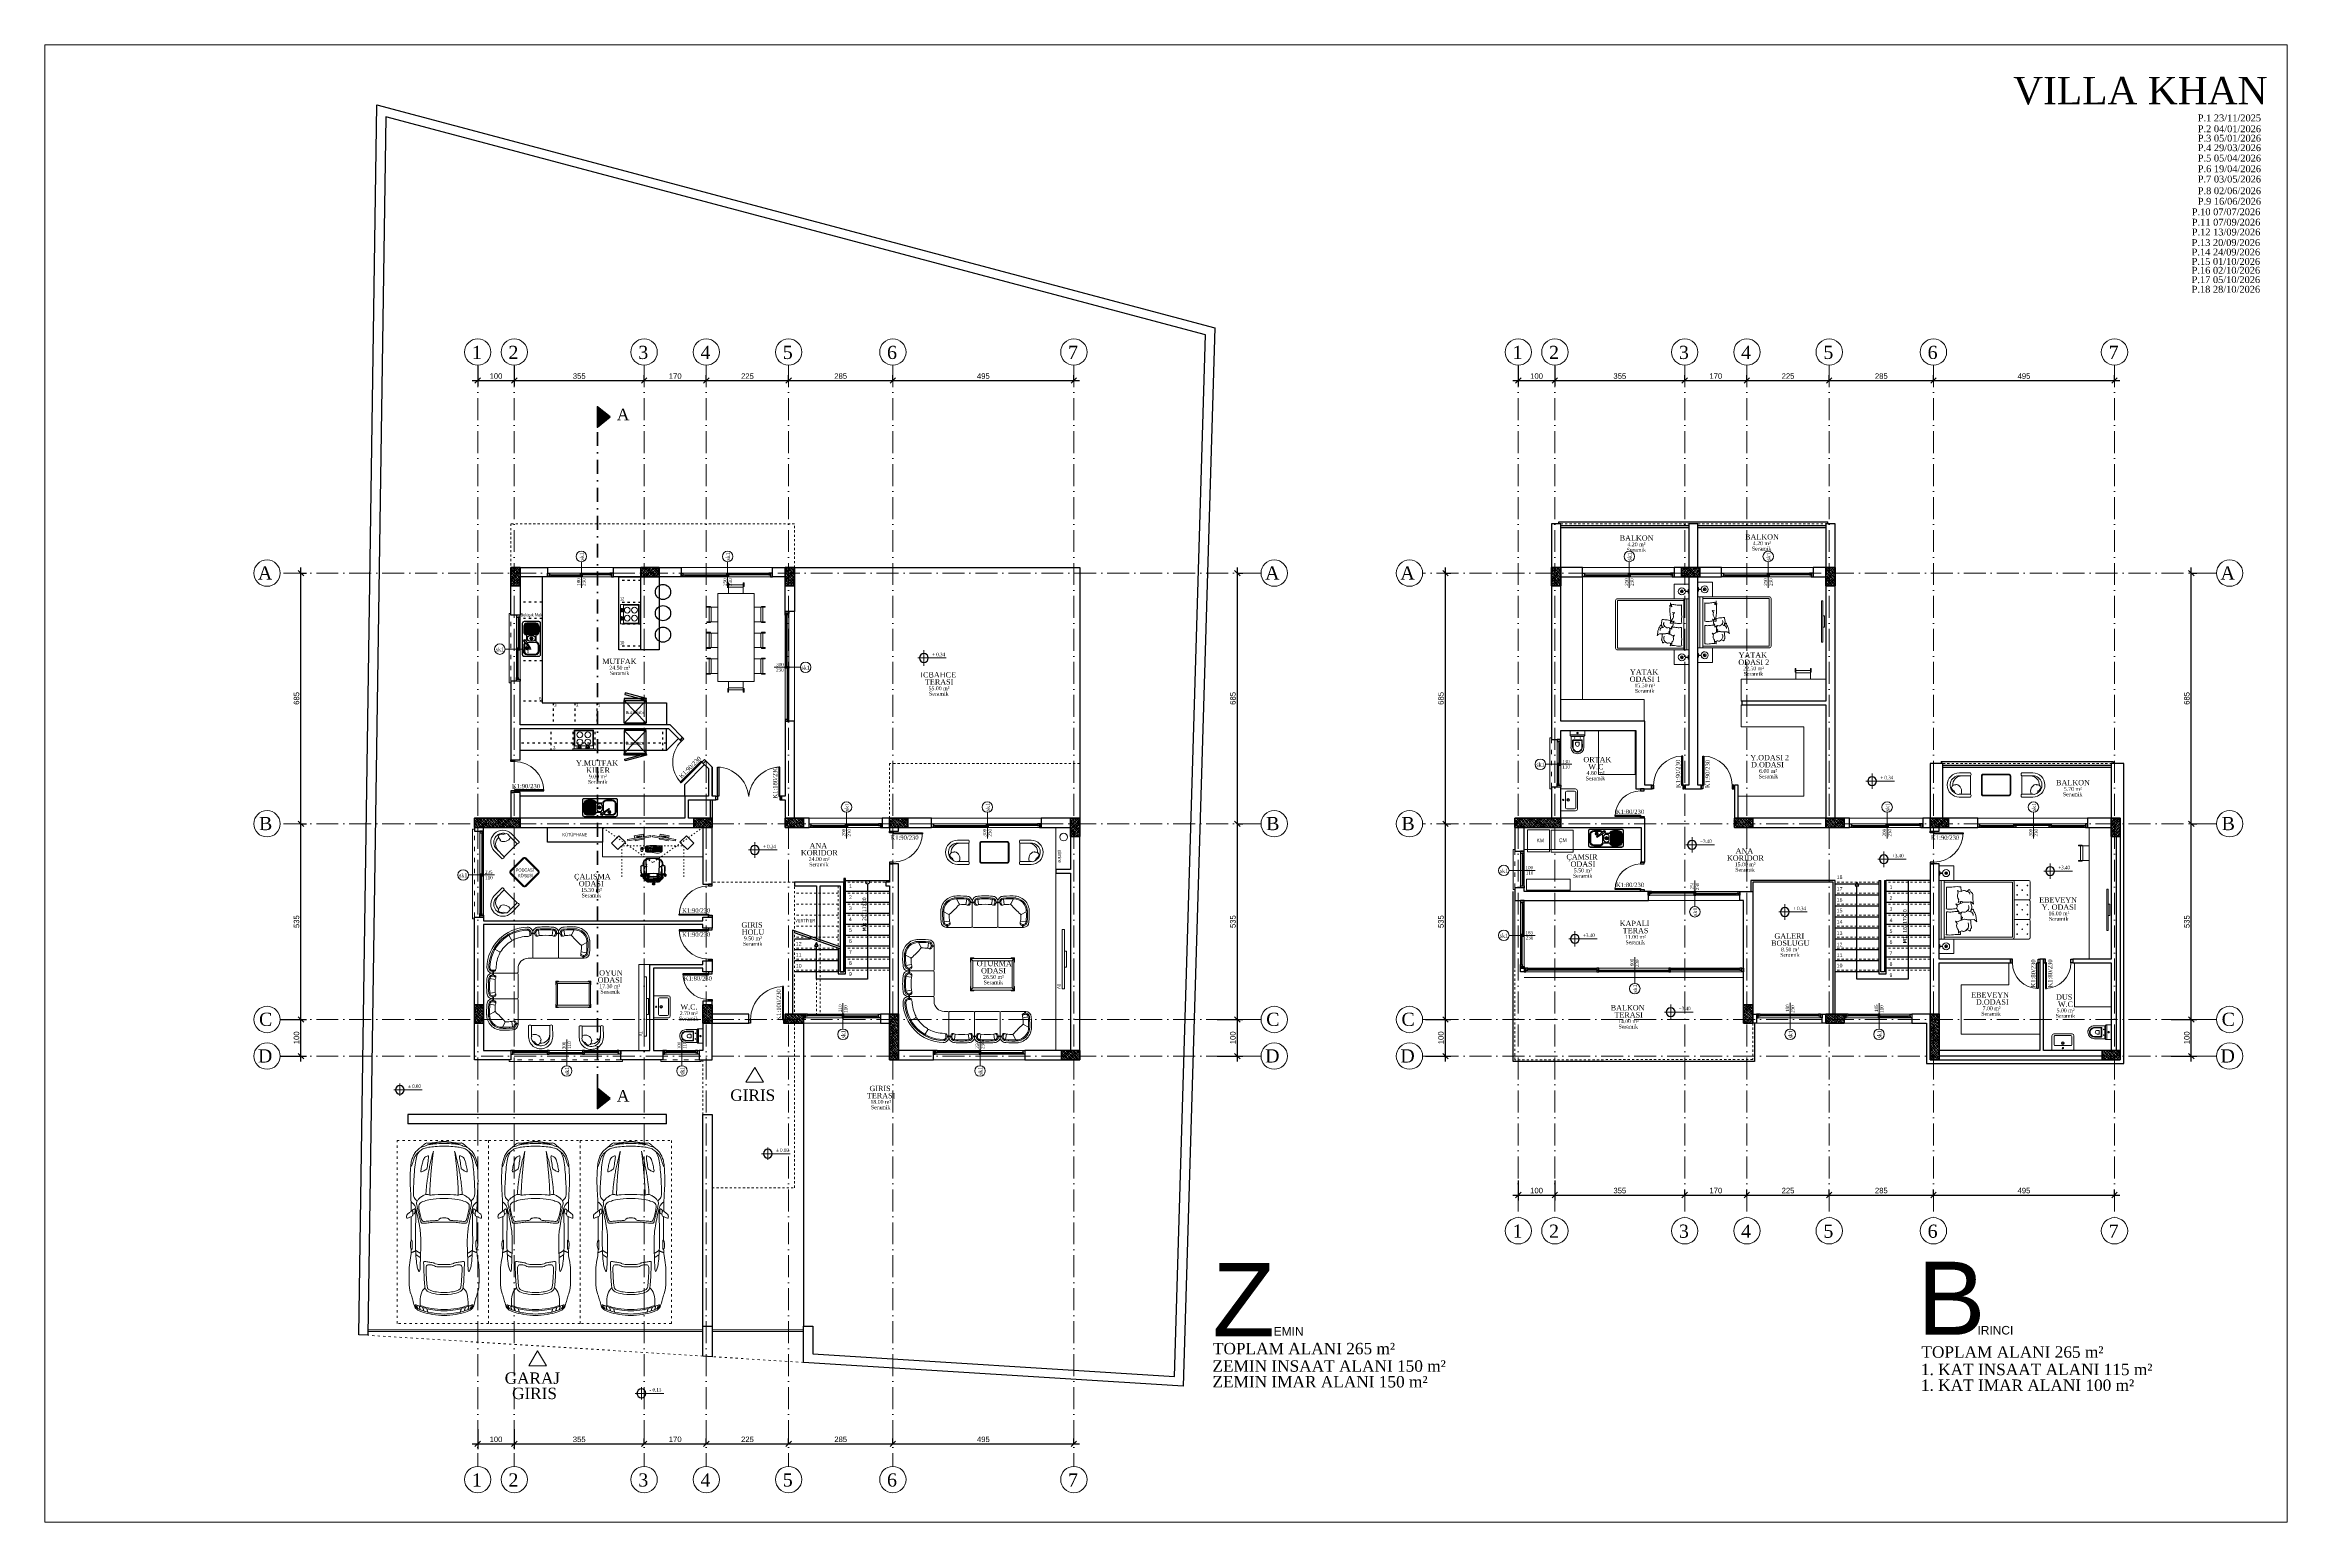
# Model space of a CAD drawing. Header units: centimetres. Extents: x 116407 to 128890, y -80763 to -76541.
# Drawn here: x 116407 to 122537, y -80579 to -76541 of the extents above; entities that cross this region are included whole.
import ezdxf
from ezdxf.enums import TextEntityAlignment as Align

# ---------------------------------------------------------------- set-up
doc = ezdxf.new("R2010")
doc.units = ezdxf.units.CM
for name, pattern in [('ACAD_ISO03W100', [30, 12, -18]), ('ACAD_ISO10W100', [18, 12, -3, 0, -3]), ('DASHDOT', [25.4, 12.7, -6.35, 0, -6.35]), ('KAPI ACILIS', [12, 6, -6])]:
    doc.linetypes.add(name, pattern=pattern)
doc.layers.get('0').update_dxf_attribs({"lineweight": 0})
for name, color, linetype, lineweight in [('00 aks yazi', 40, 'Continuous', 9), ('000 DUVAR UPDATED', 30, 'Continuous', 35), ('00_Axis', 70, 'ACAD_ISO10W100', 9), ('00_DUVAR', 150, 'Continuous', 30), ('00_tefriş', 253, 'Continuous', 9), ('00_TEXT', 255, 'Continuous', 13), ('02 MERDIVEN IZDUSUM', 50, 'Continuous', 20), ('02 MERDIVEN KORKULUK', 30, 'Continuous', 25), ('02 MERDIVEN OK', 50, 'Continuous', 30), ('02 MERDIVEN PLAN', 90, 'Continuous', 25), ('04 DIS OLCU', 40, 'Continuous', 9), ('04 KA TAG', 171, 'Continuous', 18), ('04 PEN TAG', 71, 'Continuous', 18), ('04 pencere cam', 4, 'Continuous', 18), ('04 PENCERE DENIZLIK', 190, 'Continuous', 18), ('04 pencere kasa', 3, 'Continuous', 25), ('04 pencere plan', 2, 'Continuous', 18), ('7-Yazı-Ölçü(0.18)', 7, 'Continuous', 18), ('AKARSU', 30, 'Continuous', 0), ('COLUMN4', 3, 'Continuous', 50), ('D_DOL', 42, 'Continuous', 15), ('ELEVATION Pencere', 107, 'Continuous', 18), ('OL', 30, 'Continuous', 15), ('tarama', 2, 'Continuous', 18), ('TEFRIS', 21, 'Continuous', 5), ('TEFRİŞ                  0.20', 140, 'Continuous', 20), ('YAZI', 7, 'Continuous', 20)]:
    doc.layers.add(name, color=color, linetype=linetype, lineweight=lineweight)
for name, color, linetype in [('0000 3D ZEMIN', 200, 'Continuous'), ('Edges', 7, 'Continuous'), ('grid_yazi', 7, 'Continuous'), ('PL', 1, 'Continuous'), ('TEFRIŞ', 11, 'Continuous')]:
    doc.layers.add(name, color=color, linetype=linetype)
doc.styles.add('Arial_1', font='arial.ttf', dxfattribs={"height": 15})
doc.styles.add('doga', font='arial.ttf', dxfattribs={"height": 20})
doc.styles.add('Fam Text 1-100', font='arial.ttf', dxfattribs={"height": 15})
doc.styles.add('grid_yazi', font='arial.ttf', dxfattribs={"width": 0.7})
doc.styles.get("Standard").update_dxf_attribs({"font": 'times.ttf'})
doc.dimstyles.new('Ic Olcu 1-100', dxfattribs={"dimscale": 30.48, "dimtxt": 15, "dimasz": 0.492126, "dimexe": 0.492126, "dimexo": 0.0625, "dimgap": 0.15, "dimtad": 1, "dimdec": 0, "dimzin": 0, "dimdsep": 46, "dimtxsty": 'Arial_1', "dimblk1": 'OBLIQUE', "dimblk2": 'OBLIQUE', "dimsah": 1, "dimcen": 0.09, "dimdle": 0.492126, "dimadec": 0, "dimazin": 0, "dimtfac": 1, "dimtdec": 0, "dimtix": 1, "dimtmove": 0, "dimatfit": 3, "dimfxlon": 1, "dimtvp": 1, "dimtolj": 1, "dimtzin": 0, "dimarcsym": 2})

# ---------------------------------------------------------------- blocks, each defined once
blk = doc.blocks.new('vh11-a')
for points, knots in [([(2.599, 3.991), (2.599, 4.083), (2.628, 4.325), (2.691, 4.59), (2.771, 4.757), (2.849, 4.802), (3.032, 4.846), (3.141, 4.879), (3.324, 4.949), (3.716, 4.949), (3.979, 4.949), (4.214, 4.894), (4.349, 4.888), (4.414, 4.887)], [19.835151, 19.835151, 19.835151, 19.835151, 20.519121, 21.203092, 21.887063, 22.571033, 23.255004, 23.938975, 24.622946, 25.306916, 25.990887, 26.674858, 27.099305, 27.099305, 27.099305, 27.099305]), ([(5.453, 4.889), (5.583, 4.891), (5.902, 4.898), (6.132, 4.919), (6.438, 4.919), (6.695, 4.903), (6.837, 4.884), (6.954, 4.836), (7.058, 4.786), (7.147, 4.694), (7.198, 4.62), (7.234, 4.58), (7.293, 4.522), (7.319, 4.477), (7.315, 4.453), (7.305, 4.387), (7.327, 4.263), (7.36, 4.084), (7.36, 3.991)], [-10.881511, -10.881511, -10.881511, -10.881511, -10.25955, -9.575568, -8.891586, -8.207604, -7.523622, -6.83964, -6.155658, -5.471676, -4.787694, -4.103712, -3.41973, -2.735748, -2.051766, -1.367784, -0.683802, 0, 0, 0, 0]), ([(2.642, 3.991), (2.642, 4.093), (2.663, 4.276), (2.692, 4.445), (2.748, 4.618), (2.795, 4.724), (2.828, 4.759), (2.892, 4.785), (2.901, 4.768), (2.851, 4.659), (2.796, 4.486), (2.759, 4.331), (2.728, 4.105), (2.728, 3.991)], [5.561507, 5.561507, 5.561507, 5.561507, 6.067098, 6.57269, 7.078281, 7.583873, 8.089464, 8.595056, 9.100647, 9.606239, 10.11183, 10.617422, 11.123013, 11.123013, 11.123013, 11.123013]), ([(3.173, 3.991), (3.173, 4.16), (3.212, 4.348), (3.286, 4.494), (3.395, 4.519), (3.628, 4.537), (3.956, 4.545), (4.056, 4.55), (4.087, 4.551), (4.062, 4.44), (4.046, 4.309), (4.039, 4.268), (4.026, 4.252), (3.995, 4.204), (3.995, 4.08), (3.995, 3.991)], [6.295579, 6.295579, 6.295579, 6.295579, 6.779854, 7.264129, 7.748405, 8.23268, 8.716955, 9.20123, 9.685506, 10.169781, 10.654056, 11.138332, 11.622607, 12.106882, 12.591157, 12.591157, 12.591157, 12.591157]), ([(3.231, 3.991), (3.231, 4.125), (3.251, 4.255), (3.284, 4.357), (3.315, 4.429), (3.387, 4.453), (3.503, 4.466), (3.698, 4.476), (3.888, 4.487), (3.948, 4.482), (3.979, 4.453), (3.989, 4.416), (3.984, 4.33), (3.978, 4.295), (3.957, 4.257), (3.928, 4.204), (3.928, 4.101), (3.928, 3.991)], [5.278808, 5.278808, 5.278808, 5.278808, 5.630729, 5.98265, 6.33457, 6.686491, 7.038411, 7.390332, 7.742252, 8.094173, 8.446094, 8.798014, 9.149935, 9.501855, 9.853776, 10.205696, 10.557617, 10.557617, 10.557617, 10.557617]), ([(5.307, 4.887), (5.217, 4.887), (5.044, 4.887), (4.773, 4.887), (4.653, 4.887)], [11.133324, 11.133324, 11.133324, 11.133324, 11.627502, 12.152011, 12.152011, 12.152011, 12.152011]), ([(5.731, 4.727), (5.787, 4.792), (5.849, 4.825), (5.93, 4.831), (6.147, 4.827), (6.757, 4.79), (6.987, 4.737), (7.077, 4.673)], [0, 0, 0, 0, 0.929417, 1.858833, 2.78825, 3.717666, 4.634972, 4.634972, 4.634972, 4.634972]), ([(4.414, 3.094), (4.349, 3.093), (4.214, 3.087), (3.979, 3.033), (3.716, 3.033), (3.324, 3.033), (3.141, 3.102), (3.032, 3.135), (2.849, 3.179), (2.771, 3.224), (2.691, 3.392), (2.628, 3.657), (2.599, 3.899), (2.599, 3.991)], [12.570997, 12.570997, 12.570997, 12.570997, 12.995444, 13.679414, 14.363385, 15.047356, 15.731327, 16.415297, 17.099268, 17.783239, 18.467209, 19.15118, 19.835151, 19.835151, 19.835151, 19.835151]), ([(2.728, 3.991), (2.728, 3.876), (2.759, 3.651), (2.796, 3.496), (2.851, 3.323), (2.901, 3.214), (2.892, 3.197), (2.828, 3.223), (2.795, 3.257), (2.748, 3.363), (2.692, 3.537), (2.663, 3.705), (2.642, 3.889), (2.642, 3.991)], [0, 0, 0, 0, 0.505591, 1.011183, 1.516774, 2.022366, 2.527957, 3.033549, 3.53914, 4.044732, 4.550323, 5.055915, 5.561507, 5.561507, 5.561507, 5.561507]), ([(3.995, 3.991), (3.995, 3.902), (3.995, 3.778), (4.026, 3.729), (4.039, 3.713), (4.046, 3.673), (4.062, 3.541), (4.087, 3.43), (4.056, 3.432), (3.956, 3.437), (3.628, 3.445), (3.395, 3.463), (3.286, 3.488), (3.212, 3.633), (3.173, 3.821), (3.173, 3.991)], [0, 0, 0, 0, 0.484275, 0.96855, 1.452826, 1.937101, 2.421376, 2.905652, 3.389927, 3.874202, 4.358478, 4.842753, 5.327028, 5.811303, 6.295579, 6.295579, 6.295579, 6.295579]), ([(3.928, 3.991), (3.928, 3.88), (3.928, 3.778), (3.957, 3.724), (3.978, 3.686), (3.984, 3.652), (3.989, 3.566), (3.979, 3.529), (3.948, 3.5), (3.888, 3.494), (3.698, 3.505), (3.503, 3.516), (3.387, 3.529), (3.315, 3.553), (3.284, 3.625), (3.251, 3.726), (3.231, 3.857), (3.231, 3.991)], [0, 0, 0, 0, 0.35192, 0.703841, 1.055762, 1.407682, 1.759603, 2.111523, 2.463444, 2.815364, 3.167285, 3.519206, 3.871126, 4.223047, 4.574967, 4.926888, 5.278808, 5.278808, 5.278808, 5.278808]), ([(7.36, 3.991), (7.36, 3.898), (7.327, 3.719), (7.305, 3.595), (7.315, 3.529), (7.319, 3.504), (7.293, 3.46), (7.234, 3.401), (7.198, 3.361), (7.147, 3.288), (7.058, 3.196), (6.954, 3.146), (6.837, 3.097), (6.695, 3.078), (6.438, 3.062), (6.132, 3.062), (5.902, 3.083), (5.583, 3.091), (5.453, 3.093)], [0, 0, 0, 0, 0.683802, 1.367784, 2.051766, 2.735748, 3.41973, 4.103712, 4.787694, 5.471676, 6.155658, 6.83964, 7.523622, 8.207604, 8.891586, 9.575568, 10.25955, 10.881511, 10.881511, 10.881511, 10.881511]), ([(5.307, 3.094), (5.217, 3.095), (5.044, 3.095), (4.773, 3.095), (4.653, 3.095)], [11.133324, 11.133324, 11.133324, 11.133324, 11.627502, 12.152011, 12.152011, 12.152011, 12.152011]), ([(5.731, 3.254), (5.787, 3.19), (5.849, 3.156), (5.93, 3.15), (6.147, 3.155), (6.757, 3.191), (6.987, 3.244), (7.077, 3.309)], [0, 0, 0, 0, 0.929417, 1.858833, 2.78825, 3.717666, 4.634972, 4.634972, 4.634972, 4.634972])]:
    blk.add_open_spline(points, degree=3, knots=knots)
for points, degree in [([(4.66, 4.874), (4.659, 4.881), (4.644, 4.903), (4.508, 4.915), (4.424, 4.899), (4.4, 4.876), (4.418, 4.864), (4.478, 4.864), (4.652, 4.863), (4.662, 4.868), (4.66, 4.874)], 3), ([(5.418, 4.844), (5.434, 4.846), (5.46, 4.851), (5.467, 4.866), (5.449, 4.898), (5.384, 4.975), (5.351, 5.016), (5.293, 5.017), (5.258, 5.014), (5.255, 5.004), (5.268, 4.978), (5.314, 4.868), (5.327, 4.848), (5.363, 4.84), (5.402, 4.843), (5.418, 4.844)], 3), ([(2.791, 4.46), (2.748, 4.454), (2.693, 4.432)], 2), ([(2.824, 4.571), (2.778, 4.56), (2.725, 4.543)], 2), ([(2.763, 3.991), (2.758, 4.233), (2.819, 4.479), (2.875, 4.648)], 3), ([(2.859, 4.67), (2.795, 4.656), (2.76, 4.641)], 2), ([(2.886, 4.739), (2.839, 4.73), (2.792, 4.71)], 2), ([(3.354, 4.507), (3.262, 4.617), (3.165, 4.654), (2.85, 4.647)], 3), ([(5.708, 4.894), (5.676, 4.842), (5.599, 4.779), (5.519, 4.76), (5.421, 4.739), (5.175, 4.682), (4.931, 4.643), (4.79, 4.629), (4.568, 4.625), (4.328, 4.631), (4.012, 4.641), (3.867, 4.648), (3.796, 4.657), (3.81, 4.682), (3.914, 4.725), (4.06, 4.747), (4.363, 4.77), (4.694, 4.778), (5.519, 4.76)], 3), ([(4.267, 4.761), (4.225, 4.709), (4.184, 4.636)], 2), ([(4.386, 4.768), (4.333, 4.699), (4.301, 4.632)], 2), ([(4.367, 4.767), (4.332, 4.848), (4.318, 4.89)], 2), ([(5.155, 3.991), (5.155, 4.235), (5.13, 4.466), (5.117, 4.555), (5.124, 4.601), (5.142, 4.622), (5.274, 4.656), (5.508, 4.71), (5.633, 4.739), (5.687, 4.748), (5.727, 4.734), (5.806, 4.673), (5.85, 4.611), (5.907, 4.513), (5.918, 4.452), (5.892, 4.406), (5.884, 4.366), (5.905, 4.259), (5.911, 3.991)], 3), ([(5.268, 3.991), (5.268, 4.065), (5.258, 4.107), (5.23, 4.124), (5.202, 4.149), (5.195, 4.187), (5.19, 4.326), (5.175, 4.499), (5.169, 4.552), (5.181, 4.594), (5.317, 4.634), (5.499, 4.675), (5.603, 4.688), (5.667, 4.665), (5.725, 4.567), (5.785, 4.322), (5.801, 3.991)], 3), ([(5.46, 4.876), (5.492, 4.837), (5.515, 4.805), (5.518, 4.789), (5.487, 4.783), (5.425, 4.786), (5.387, 4.793), (5.38, 4.81), (5.37, 4.842)], 3), ([(7.093, 4.281), (6.401, 4.373), (5.889, 4.382)], 2), ([(5.91, 4.488), (6.496, 4.452), (7.093, 4.281)], 2), ([(6.964, 4.423), (6.971, 4.438), (6.933, 4.508), (6.899, 4.539), (6.829, 4.568), (6.713, 4.596), (6.542, 4.634), (6.526, 4.616), (6.532, 4.594), (6.586, 4.488), (6.608, 4.458), (6.665, 4.451), (6.887, 4.42), (6.956, 4.408), (6.964, 4.423)], 3), ([(6.664, 4.904), (6.726, 4.859), (6.826, 4.837), (6.924, 4.806), (7.01, 4.748), (7.081, 4.67), (7.161, 4.571), (7.194, 4.464), (7.231, 4.168), (7.231, 3.991)], 3), ([(7.198, 4.62), (7.226, 4.524), (7.258, 4.453), (7.282, 4.397), (7.312, 4.223), (7.345, 4.108), (7.345, 3.991)], 3), ([(7.266, 4.433), (7.292, 4.245), (7.306, 4.11), (7.306, 3.991)], 3), ([(2.875, 3.334), (2.819, 3.503), (2.758, 3.749), (2.763, 3.991)], 3), ([(5.911, 3.991), (5.905, 3.722), (5.884, 3.616), (5.892, 3.576), (5.918, 3.53), (5.907, 3.468), (5.85, 3.37), (5.806, 3.309), (5.727, 3.247), (5.687, 3.234), (5.633, 3.242), (5.508, 3.271), (5.274, 3.326), (5.142, 3.359), (5.124, 3.381), (5.117, 3.426), (5.13, 3.516), (5.155, 3.746), (5.155, 3.991)], 3), ([(5.801, 3.991), (5.785, 3.66), (5.725, 3.415), (5.667, 3.317), (5.603, 3.294), (5.499, 3.307), (5.317, 3.348), (5.181, 3.388), (5.169, 3.429), (5.175, 3.483), (5.19, 3.656), (5.195, 3.795), (5.202, 3.832), (5.23, 3.858), (5.258, 3.875), (5.268, 3.916), (5.268, 3.991)], 3), ([(7.093, 3.701), (6.401, 3.608), (5.889, 3.6)], 2), ([(5.91, 3.493), (6.496, 3.529), (7.093, 3.701)], 2), ([(7.231, 3.991), (7.231, 3.814), (7.194, 3.517), (7.161, 3.411), (7.081, 3.311), (7.01, 3.234), (6.924, 3.176), (6.826, 3.144), (6.726, 3.122), (6.664, 3.078)], 3), ([(7.345, 3.991), (7.345, 3.874), (7.312, 3.758), (7.282, 3.584), (7.258, 3.528), (7.226, 3.458), (7.198, 3.361)], 3), ([(7.306, 3.991), (7.306, 3.872), (7.292, 3.736), (7.266, 3.548)], 3), ([(2.791, 3.522), (2.748, 3.528), (2.693, 3.55)], 2), ([(2.824, 3.41), (2.778, 3.422), (2.725, 3.438)], 2), ([(2.859, 3.312), (2.795, 3.325), (2.76, 3.341)], 2), ([(2.886, 3.243), (2.839, 3.251), (2.792, 3.272)], 2), ([(3.354, 3.475), (3.262, 3.365), (3.165, 3.327), (2.85, 3.334)], 3), ([(5.708, 3.087), (5.676, 3.14), (5.599, 3.203), (5.519, 3.221), (5.421, 3.243), (5.175, 3.3), (4.931, 3.339), (4.79, 3.353), (4.568, 3.357), (4.328, 3.35), (4.012, 3.34), (3.867, 3.333), (3.796, 3.324), (3.81, 3.299), (3.914, 3.256), (4.06, 3.234), (4.363, 3.212), (4.694, 3.203), (5.519, 3.221)], 3), ([(4.267, 3.22), (4.225, 3.272), (4.184, 3.346)], 2), ([(4.386, 3.214), (4.333, 3.282), (4.301, 3.349)], 2), ([(4.367, 3.215), (4.332, 3.133), (4.318, 3.091)], 2), ([(4.66, 3.107), (4.659, 3.1), (4.644, 3.078), (4.508, 3.067), (4.424, 3.082), (4.4, 3.106), (4.418, 3.117), (4.478, 3.118), (4.652, 3.119), (4.662, 3.114), (4.66, 3.107)], 3), ([(5.418, 3.137), (5.434, 3.135), (5.46, 3.131), (5.467, 3.115), (5.449, 3.083), (5.384, 3.006), (5.351, 2.966), (5.293, 2.965), (5.258, 2.968), (5.255, 2.978), (5.268, 3.003), (5.314, 3.114), (5.327, 3.134), (5.363, 3.142), (5.402, 3.139), (5.418, 3.137)], 3), ([(5.46, 3.105), (5.492, 3.145), (5.515, 3.177), (5.518, 3.193), (5.487, 3.199), (5.425, 3.195), (5.387, 3.188), (5.38, 3.171), (5.37, 3.14)], 3), ([(6.964, 3.558), (6.971, 3.544), (6.933, 3.473), (6.899, 3.442), (6.829, 3.414), (6.713, 3.386), (6.542, 3.348), (6.526, 3.366), (6.532, 3.388), (6.586, 3.494), (6.608, 3.523), (6.665, 3.53), (6.887, 3.561), (6.956, 3.573), (6.964, 3.558)], 3)]:
    blk.add_open_spline(points, degree=degree)
blk = doc.blocks.new('oda ismi-flat-1-flat-2-flat-1')
at = {"layer": 'YAZI'}
for tag, height, p in [('ODAISMI', 25.9, (32.8, 3.2)), ('METREKARE', 18.7, (32.6, -58.7)), ('ODAISMI', 25.9, (32.8, -31.5)), ('MALZEME', 18.7, (34.4, -85.1))]:
    blk.add_attdef(tag, text='', height=height, dxfattribs=at).set_placement(p, align=Align.CENTER)
blk = doc.blocks.new('wc')
at = {"layer": '00_tefriş', "lineweight": 5}
for p, q in [((-56532.5, -36762.4), (-56532.5, -36801.9)), ((-56528.1, -36782.1), (-56523.1, -36782.1)), ((-56525.6, -36784.6), (-56525.6, -36779.6)), ((-56517.4, -36763.4), (-56517.4, -36800.9)), ((-56517.4, -36764.3), (-56486.6, -36764.3)), ((-56515.6, -36764.3), (-56515.6, -36799.8)), ((-56506.8, -36782.1), (-56506.8, -36770.4)), ((-56506.8, -36782.1), (-56506.8, -36793.8)), ((-56486.6, -36768.8), (-56505.3, -36768.9)), ((-56505.3, -36782.1), (-56505.3, -36771.9)), ((-56505.3, -36782.1), (-56505.3, -36792.3)), ((-56486.6, -36770.3), (-56503.8, -36770.4)), ((-56500.1, -36782.1), (-56500.1, -36778.6)), ((-56500.1, -36782.1), (-56500.1, -36785.6)), ((-56498.6, -36777.1), (-56493.9, -36777.1)), ((-56488.9, -36782.1), (-56488.9, -36782.1)), ((-56468.9, -36782.1), (-56468.9, -36782.1)), ((-56517.4, -36799.8), (-56486.6, -36799.8)), ((-56486.6, -36795.3), (-56505.3, -36795.3)), ((-56486.6, -36793.8), (-56503.8, -36793.8)), ((-56498.6, -36787.1), (-56493.9, -36787.1))]:
    blk.add_line(p, q, dxfattribs=at)
for points in [[(-56532.5, -36762.4), (-56520.4, -36762.4), (-56520.4, -36801.9), (-56532.5, -36801.9)], [(-56520.4, -36762.4), (-56518.4, -36762.4)], [(-56518.4, -36801.9), (-56520.4, -36801.9)]]:
    blk.add_lwpolyline(points, dxfattribs=at)
for centre, radius in [((-56525.6, -36782.1), 2), ((-56511.9, -36774.3), 0.75), ((-56511.9, -36789.8), 0.75)]:
    blk.add_circle(centre, radius, dxfattribs=at)
for centre, radius, start, end in [((-56518.4, -36763.4), 1, 0, 90), ((-56505.3, -36770.4), 1.5, 90.0318, 180), ((-56503.8, -36771.9), 1.5, 90.0318, 180), ((-56498.6, -36778.6), 1.5, 90, 180), ((-56493.9, -36782.1), 5, 0, 90), ((-56493.9, -36782.1), 5, 270, 0), ((-56486.6, -36782.1), 17.8, 0, 90), ((-56486.6, -36782.1), 13.2, 44.98522, 90.06009), ((-56486.6, -36782.1), 11.7, 44.98522, 90.06009), ((-56486.6, -36782.1), 17.8, 270, 0), ((-56486.6, -36782.1), 11.7, 359.93863, 44.98522), ((-56486.6, -36782.1), 11.7, 315.01478, 0.06137), ((-56486.6, -36782.1), 13.2, 359.93863, 44.98522), ((-56486.6, -36782.1), 13.2, 315.01478, 0.06137), ((-56518.4, -36800.9), 1, 270, 0), ((-56505.3, -36793.8), 1.5, 180, 269.9682), ((-56503.8, -36792.3), 1.5, 180, 269.9682), ((-56498.6, -36785.6), 1.5, 180, 270), ((-56486.6, -36782.1), 11.7, 269.93991, 315.01478), ((-56486.6, -36782.1), 13.2, 269.93991, 315.01478)]:
    blk.add_arc(centre, radius, start, end, dxfattribs=at)
blk = doc.blocks.new('eviye')
at = {"layer": '00_tefriş'}
for p, q in [((164326, -36793.9), (164326, -36834.5)), ((164386, -36793.9), (164326, -36793.9)), ((164356, -36839.5), (164331, -36839.5)), ((164331.8, -36832), (164331.8, -36810.4)), ((164377.2, -36807.4), (164334.8, -36807.4)), ((164356, -36835), (164334.8, -36835)), ((164356, -36835), (164377.2, -36835)), ((164356, -36839.5), (164381, -36839.5)), ((164380.2, -36832), (164380.2, -36810.4)), ((164386, -36793.9), (164386, -36834.5))]:
    blk.add_line(p, q, dxfattribs=at)
for centre, radius in [((164356, -36814.5), 3.65), ((164356, -36814.5), 2.3), ((164356, -36800.9), 1.75)]:
    blk.add_circle(centre, radius, dxfattribs=at)
for centre, radius, start, end in [((164331, -36834.5), 5, 180, 270), ((164334.8, -36810.4), 3, 90, 180), ((164334.8, -36832), 3, 180, 270), ((164377.2, -36810.4), 3, 0, 90), ((164377.2, -36832), 3, 270, 0), ((164381, -36834.5), 5, 270, 0)]:
    blk.add_arc(centre, radius, start, end, dxfattribs=at)
blk = doc.blocks.new('fdssddsfgdgffdss')
at = {"layer": 'D_DOL'}
for p, q in [((57430.7, -22199.9), (57430.7, -22381.3)), ((57435.7, -22194.9), (57565.7, -22194.9)), ((57435.7, -22199.9), (57565.7, -22199.9)), ((57435.7, -22199.9), (57435.7, -22381.3)), ((57565.7, -22199.9), (57565.7, -22381.3)), ((57570.7, -22199.9), (57570.7, -22381.3)), ((57430.7, -22354.9), (57390.7, -22354.9)), ((57390.7, -22354.9), (57390.7, -22394.9)), ((57430.7, -22354.9), (57430.7, -22394.9)), ((57430.7, -22394.9), (57430.7, -22354.9)), ((57448, -22346.8), (57445.7, -22349.2)), ((57450.3, -22341.9), (57448, -22346.8)), ((57492.2, -22354.8), (57493.1, -22349)), ((57497.2, -22351.5), (57492.2, -22354.8)), ((57503.8, -22321.7), (57507.1, -22322.1)), ((57504.5, -22319.6), (57506.3, -22322)), ((57508.3, -22315.4), (57505.2, -22316.6)), ((57508.6, -22324.8), (57506.4, -22329.8)), ((57514, -22348.3), (57508.1, -22348.1)), ((57509.5, -22341), (57511.7, -22346)), ((57510, -22342.3), (57510.9, -22342)), ((57511.7, -22346), (57514, -22348.3)), ((57522, -22340.6), (57527.7, -22342.5)), ((57527.7, -22342.5), (57525.3, -22337)), ((57529.9, -22355.6), (57530.9, -22349.8)), ((57535, -22352.4), (57529.9, -22355.6)), ((57545.5, -22322.5), (57548.8, -22322.9)), ((57550.3, -22325.7), (57548.2, -22330.6)), ((57555.8, -22349.2), (57549.8, -22349)), ((57551.2, -22341.9), (57553.4, -22346.8)), ((57553.4, -22346.8), (57555.8, -22349.2)), ((57570.7, -22354.9), (57570.7, -22394.9)), ((57570.7, -22394.9), (57570.7, -22354.9)), ((57570.7, -22354.9), (57610.7, -22354.9)), ((57610.7, -22354.9), (57610.7, -22394.9)), ((57390.7, -22394.9), (57430.7, -22394.9)), ((57405.6, -22393.5), (57415.9, -22393.5)), ((57405.6, -22393.5), (57405.6, -22394.9)), ((57405.6, -22394.9), (57415.9, -22394.9)), ((57410.1, -22379.9), (57410.1, -22376.6)), ((57410.1, -22393.5), (57410.1, -22385.7)), ((57411.3, -22379.9), (57411.3, -22376.6)), ((57411.3, -22393.5), (57411.3, -22385.7)), ((57415.9, -22393.5), (57415.9, -22394.9)), ((57430.7, -22381.3), (57430.7, -22389.9)), ((57570.7, -22381.3), (57430.7, -22381.3)), ((57430.7, -22389.9), (57430.7, -22381.3)), ((57430.7, -22389.9), (57570.7, -22389.9)), ((57570.7, -22381.3), (57570.7, -22389.9)), ((57570.7, -22389.9), (57570.7, -22381.3)), ((57610.7, -22394.9), (57570.7, -22394.9)), ((57595.9, -22393.5), (57585.6, -22393.5)), ((57585.6, -22393.5), (57585.6, -22394.9)), ((57595.9, -22394.9), (57585.6, -22394.9)), ((57590.1, -22379.9), (57590.1, -22376.6)), ((57590.1, -22393.5), (57590.1, -22385.7)), ((57591.3, -22379.9), (57591.3, -22376.6)), ((57591.3, -22393.5), (57591.3, -22385.7)), ((57595.9, -22393.5), (57595.9, -22394.9))]:
    blk.add_line(p, q, dxfattribs=at)
for points in [[(57565.7, -22381.3), (57570.7, -22381.3), (57570.7, -22354.9), (57570.7, -22199.9, 0.414214), (57565.7, -22194.9), (57435.7, -22194.9, 0.414214), (57430.7, -22199.9), (57430.7, -22381.3), (57435.7, -22381.3), (57435.7, -22199.9), (57565.7, -22199.9)], [(57506.4, -22329.8, -0.392918), (57509.5, -22341), (57510, -22342.3), (57510.9, -22342, 0.137143), (57514.6, -22343.7, -0.004907), (57517.6, -22343.6, 0.181605), (57522, -22340.6), (57527.5, -22342.4, -0.009582), (57526.8, -22340.4), (57525.3, -22337, 0.102673), (57526.3, -22315, -0.086663), (57531.3, -22308.8, -0.074176), (57521.8, -22310.3, 0.12918), (57508.3, -22315.4), (57505.2, -22316.6, 0.901035), (57504.5, -22319.6), (57506.3, -22322), (57507.1, -22322.1, -0.901035), (57508.6, -22324.8)], [(57430.7, -22394.9), (57415.9, -22394.9), (57415.9, -22393.5), (57411.3, -22393.5), (57411.3, -22385.7, 0.396737), (57420.3, -22376.1, 1), (57401.1, -22376.1, 0.396737), (57410.1, -22385.7), (57410.1, -22393.5), (57405.6, -22393.5), (57405.6, -22394.9), (57390.7, -22394.9), (57390.7, -22354.9), (57430.7, -22354.9)], [(57420.3, -22376.1, -0.396737), (57411.3, -22385.7, -0.431909), (57401.1, -22376.1, -1)], [(57414.6, -22376.1, -0.37077), (57411.3, -22379.9), (57411.3, -22376.6, 0.182676), (57411.5, -22376.1, 1), (57410, -22376.1, 0.182676), (57410.1, -22376.6), (57410.1, -22379.9, -0.37077), (57406.9, -22376.1, -1)], [(57406.9, -22376.1, 1), (57414.6, -22376.1, 1)], [(57410, -22376.1, 1), (57411.5, -22376.1, 1)], [(57493.1, -22349), (57492.2, -22354.8), (57497.2, -22351.5, 0.17513), (57502.4, -22352.4, 0.243964), (57508.1, -22348.1), (57508.6, -22348.1), (57514, -22348.3), (57511.7, -22346), (57510.8, -22344), (57510, -22342.3), (57509.5, -22341, 0.392918), (57506.4, -22329.8), (57508.6, -22324.8, 0.901035), (57507.1, -22322.1), (57503.8, -22321.7, 0.287202), (57497.5, -22320.1, -0.022841), (57487.8, -22322.2, 0.006283), (57487.5, -22322.7, -0.061637), (57488, -22336, 0.064503)], [(57509.8, -22371.5, -0.023883), (57509.2, -22375.6, -0.002137), (57514.8, -22375.5, -0.01041), (57542.1, -22375.7, -0.040169), (57559.4, -22375.9, 0.090908), (57559.4, -22360.3, -0.089245), (57559.2, -22344.6, -0.019198), (57552.7, -22345.1), (57553.4, -22346.8), (57555.8, -22349.2), (57549.8, -22349, -0.326756), (57535, -22352.4), (57529.9, -22355.6), (57530.9, -22349.8, -0.03169), (57527.9, -22343.6, 0.016501), (57517.6, -22343.6, -0.102864), (57514.6, -22343.7, 0.005985), (57510.8, -22344), (57511.7, -22346), (57514, -22348.3), (57508.6, -22348.1, 0.067694), (57509.1, -22360.1, -0.066607)], [(57509.8, -22371.5, -0.023883), (57509.2, -22375.6, -0.002137), (57514.8, -22375.5, -0.01041), (57542.1, -22375.7, -0.040169), (57559.4, -22375.9, 0.090908), (57559.4, -22360.3, -0.089245), (57559.2, -22344.6, -0.019198), (57552.7, -22345.1), (57553.4, -22346.8), (57555.8, -22349.2), (57549.8, -22349, -0.326756), (57535, -22352.4), (57529.9, -22355.6), (57530.9, -22349.8, -0.03169), (57527.9, -22343.6, 0.016501), (57517.6, -22343.6, -0.102864), (57514.6, -22343.7, 0.005985), (57510.8, -22344), (57511.7, -22346), (57514, -22348.3), (57508.6, -22348.1, 0.067694), (57509.1, -22360.1, -0.066607)], [(57510.8, -22344, -0.005985), (57514.6, -22343.7, -0.137143), (57510.9, -22342), (57510, -22342.3)], [(57517.6, -22343.6, -0.016501), (57527.9, -22343.6, -0.005935), (57527.5, -22342.4), (57522, -22340.6, -0.181605)], [(57526.8, -22340.4), (57527.7, -22342.5), (57527.5, -22342.4, 0.005935), (57527.9, -22343.6, 0.03169), (57530.9, -22349.8), (57529.9, -22355.6), (57535, -22352.4, 0.326756), (57549.8, -22349), (57555.8, -22349.2), (57553.4, -22346.8), (57552.7, -22345.1), (57551.2, -22341.9, 0.038076), (57551.7, -22340.7, 0.349611), (57548.2, -22330.6), (57550.3, -22325.7, 0.901035), (57548.8, -22322.9), (57545.5, -22322.5, 0.678372), (57543.2, -22321, -0.010137), (57526.9, -22322.8, -0.061385), (57525.5, -22336, 0.021337)], [(57570.7, -22394.9), (57585.6, -22394.9), (57585.6, -22393.5), (57590.1, -22393.5), (57590.1, -22385.7, -0.396737), (57581.1, -22376.1, -1), (57600.3, -22376.1, -0.396737), (57591.3, -22385.7), (57591.3, -22393.5), (57595.9, -22393.5), (57595.9, -22394.9), (57610.7, -22394.9), (57610.7, -22354.9), (57570.7, -22354.9)], [(57581.1, -22376.1, 0.396737), (57590.1, -22385.7, 0.431909), (57600.3, -22376.1, 1)], [(57586.9, -22376.1, 0.37077), (57590.1, -22379.9), (57590.1, -22376.6, -0.182676), (57590, -22376.1, -1), (57591.5, -22376.1, -0.182676), (57591.3, -22376.6), (57591.3, -22379.9, 0.37077), (57594.6, -22376.1, 1)], [(57594.6, -22376.1, -1), (57586.9, -22376.1, -1)], [(57591.5, -22376.1, -1), (57590, -22376.1, -1)]]:
    blk.add_lwpolyline(points, format="xyb", close=True, dxfattribs=at)
for points in [[(57491.8, -22346.4, 0.05741), (57456.1, -22343.6, -0.102864), (57453, -22343.7, 0.005985), (57449.3, -22344), (57450.2, -22346), (57452.5, -22348.3), (57447.1, -22348.1, 0.067694), (57447.6, -22360.1, -0.066607), (57448.2, -22371.5, -0.023883), (57447.7, -22375.6, -0.002137), (57453.3, -22375.5, -0.01041), (57480.6, -22375.7, -0.040169), (57497.8, -22375.9, 0.090908), (57497.8, -22360.3, -0.089245), (57497.7, -22344.6, -0.019198), (57491.2, -22345.1), (57491.9, -22346.8), (57494.2, -22349.2), (57488.3, -22349, -0.326756), (57473.5, -22352.4), (57468.4, -22355.6), (57469.4, -22349.8)], [(57491.8, -22346.4, 0.05741), (57456.1, -22343.6, -0.102864), (57453, -22343.7, 0.005985), (57449.3, -22344), (57450.2, -22346), (57452.5, -22348.3), (57447.1, -22348.1, 0.067694), (57447.6, -22360.1, -0.066607), (57448.2, -22371.5, -0.023883), (57447.7, -22375.6, -0.002137), (57453.3, -22375.5, -0.01041), (57480.6, -22375.7, -0.040169), (57497.8, -22375.9, 0.090908), (57497.8, -22360.3, -0.089245), (57497.7, -22344.6, -0.019198), (57491.2, -22345.1), (57491.9, -22346.8), (57494.2, -22349.2), (57488.3, -22349, -0.326756), (57473.5, -22352.4), (57468.4, -22355.6)]]:
    blk.add_lwpolyline(points, format="xyb", dxfattribs=at)
for points in [[(57430.7, -22389.9), (57570.7, -22389.9), (57570.7, -22381.3), (57430.7, -22381.3)], [(57430.7, -22394.9), (57570.7, -22394.9), (57570.7, -22389.9), (57430.7, -22389.9)]]:
    blk.add_lwpolyline(points, close=True, dxfattribs=at)
at = {"layer": 'D_DOL', "linetype": 'Continuous', "ltscale": 0.7}
blk.add_lwpolyline([(57570.7, -22394.9), (57430.7, -22394.9), (57430.7, -22389.9), (57570.7, -22389.9)], close=True, dxfattribs=at)
at = {"layer": 'D_DOL'}
for centre, radius in [((57410.7, -22376.1), 9.6), ((57410.7, -22376.1), 3.84), ((57410.7, -22376.1), 0.768), ((57590.7, -22376.1), 9.6), ((57590.7, -22376.1), 3.84), ((57590.7, -22376.1), 0.768)]:
    blk.add_circle(centre, radius, dxfattribs=at)
for centre, radius, start, end in [((57435.7, -22199.9), 5, 90, 180), ((57565.7, -22199.9), 5, 0, 90), ((57524.7, -22338.4), 28.3, 95.97493, 125.41777), ((57521.7, -22277.5), 32.7, 270.10125, 287.07017), ((57546.6, -22326.4), 23.3, 130.96091, 150.77311), ((57451.6, -22259.5), 85.7, 263.74627, 268.14552), ((57405.3, -22368.1), 43.1, 355.45929, 10.70188), ((57470.1, -22215.3), 108.4, 279.38862, 284.62241), ((57540.6, -22322.7), 54.2, 194.18079, 208.94342), ((57500, -22333.7), 7.53, 31.54954, 124.34325), ((57501.1, -22344.8), 7.74, 240.15645, 334.73145), ((57499.4, -22325.9), 6.09, 44.43007, 108.52686), ((57505, -22318.2), 1.58, 82.57274, 250.65261), ((57501.9, -22337), 8.57, 332.18657, 57.98952), ((57507.7, -22323.5), 1.58, 304.00705, 112.08693), ((57552.8, -22352.1), 44.4, 174.89521, 190.38585), ((57516.3, -22324.3), 7.46, 81.89362, 166.69024), ((57466.8, -22368.1), 43.1, 355.45929, 10.70188), ((57523.2, -22499.8), 156.3, 88.24801, 94.52574), ((57515.8, -22336.3), 7.54, 229.60977, 325.5098), ((57472.8, -22323.7), 54.2, 345.71624, 9.16493), ((57578.3, -22323.6), 54.2, 193.23768, 208.94342), ((57535.9, -22829.9), 489.7, 91.07141, 91.07246), ((57490.2, -21920.2), 404.2, 275.211, 277.53422), ((57539.2, -22339.9), 13, 46.20611, 116.13732), ((57540.1, -22340.5), 12.9, 246.73846, 319.11901), ((57544.1, -22322.2), 1.47, 348.17397, 124.78148), ((57543.6, -22337.9), 8.57, 332.18657, 57.98952), ((57549.4, -22324.4), 1.58, 304.00705, 112.08693), ((57549.9, -22259.5), 85.7, 271.85448, 276.25373)]:
    blk.add_arc(centre, radius, start, end, dxfattribs=at)
blk = doc.blocks.new('evye2li')
at = {"layer": 'TEFRİŞ                  0.20'}
for p, q in [((-2.5, 0), (-3.5, 0)), ((-2.4, 0.8), (-3.3, 1.1)), ((-2, 1.5), (-2.8, 2.1)), ((-1.5, 2), (-2.1, 2.8)), ((-0.8, 2.4), (-1.1, 3.3)), ((0, 2.5), (0, 3.5)), ((0.8, 2.4), (1.1, 3.3)), ((1.5, 2), (2.1, 2.8)), ((2, 1.5), (2.8, 2.1)), ((2.4, 0.8), (3.3, 1.1)), ((2.5, 0), (3.5, 0)), ((9.5, 26.9), (8.5, 26.9)), ((9.6, 27.7), (8.6, 28)), ((9.6, 26.2), (8.6, 25.8)), ((9.9, 28.4), (9.1, 29)), ((9.9, 25.5), (9.1, 24.9)), ((10.5, 29), (9.9, 29.8)), ((10.5, 24.9), (9.9, 24.1)), ((11.2, 29.3), (10.9, 30.3)), ((11.2, 24.6), (10.9, 23.6)), ((12, 29.4), (12, 30.4)), ((12, 24.4), (12, 23.4)), ((12.7, 29.3), (13, 30.3)), ((12.7, 24.6), (13, 23.6)), ((13.4, 29), (14, 29.8)), ((13.4, 24.9), (14, 24.1)), ((14, 28.4), (14.8, 29)), ((14, 25.5), (14.8, 24.9)), ((14.3, 27.7), (15.3, 28)), ((14.3, 26.2), (15.3, 25.8)), ((14.5, 26.9), (15.5, 26.9)), ((-2.4, -0.8), (-3.3, -1.1)), ((-2, -1.5), (-2.8, -2.1)), ((-1.5, -2), (-2.1, -2.8)), ((-0.8, -2.4), (-1.1, -3.3)), ((0, -2.5), (0, -3.5)), ((0.8, -2.4), (1.1, -3.3)), ((1.5, -2), (2.1, -2.8)), ((2, -1.5), (2.8, -2.1)), ((2.4, -0.8), (3.3, -1.1))]:
    blk.add_line(p, q, dxfattribs=at)
for points in [[(32, 73.6), (-8, 73.6, 0.414214), (-13, 68.6), (-13, -17.7, 0.414214), (-8, -22.7), (32, -22.7, 0.414214), (37, -17.7), (37, 68.6, 0.414214)], [(32, 73.6), (-8, 73.6, 0.414214), (-13, 68.6), (-13, -17.7, 0.414214), (-8, -22.7), (32, -22.7, 0.414214), (37, -17.7), (37, 68.6, 0.414214)], [(32, 72.6), (-8, 72.6, 0.414214), (-12, 68.6), (-12, -17.7, 0.414214), (-8, -21.7), (32, -21.7, 0.414214), (36, -17.7), (36, 68.6, 0.414214)], [(0, 67.1, 0.346306), (-6.5, 58.8), (-6.5, 45.8, 0.336001), (-0.3, 37.6), (24.3, 37.6, 0.336001), (30.5, 45.8), (30.5, 58.8, 0.346306), (23.9, 67.1)], [(-4.5, 62.6, 0.131326), (-5.5, 58.8), (-5.5, 45.8, 0.131326), (-4.5, 42)], [(-3.5, 40.7, 0.044958), (-2.5, 39.8), (-2.5, 64.8, 0.044958), (-3.5, 63.9)], [(-1, 38.9, 0.02988), (-0.2, 38.6), (0, 38.6), (0, 66, 0.035411), (-1, 65.7)], [(25, 38.9), (25, 65.7, 0.035411), (24, 66), (24, 38.6), (24.1, 38.6, 0.02988)], [(26.5, 64.8), (26.5, 39.8, 0.044958), (27.5, 40.7), (27.5, 63.9, 0.044958)], [(28.5, 42, 0.131326), (29.5, 45.8), (29.5, 58.8, 0.131326), (28.5, 62.6)], [(18.3, 18.9), (5.6, 18.9, -0.657653), (5.6, 34.5), (18.3, 34.5, -0.657653)], [(18.2, 19.9), (5.7, 19.9, -0.625367), (5.7, 33.5), (18.2, 33.5, -0.625367)]]:
    blk.add_lwpolyline(points, format="xyb", close=True, dxfattribs=at)
for points in [[(-4.8, 16.4, 0.232928), (-9, 7.7), (-9, -7.7, 0.345302), (-0.7, -18.3), (24.6, -18.3, 0.345302), (33, -7.7), (33, 7.7, 0.322254), (25.5, 18.1), (25.5, 35.3, 0.322254), (33, 45.8), (33, 58.9, 0.345302), (24.6, 69.6), (-0.7, 69.6, 0.345302), (-9, 58.9), (-9, 45.8, 0.322254), (-1.5, 35.3), (-1.5, 24.7)], [(-4.1, 15.6, 0.232992), (-8, 7.7), (-8, -7.7, 0.341999), (-0.5, -17.3), (24.5, -17.3, 0.341999), (32, -7.7), (32, 7.7, 0.341999), (24.5, 17.3), (24.5, 36.1, 0.341999), (32, 45.8), (32, 58.9, 0.341999), (24.5, 68.6), (-0.5, 68.6, 0.341999), (-8, 58.9), (-8, 45.8, 0.341999), (-0.5, 36.1), (-0.5, 23.1)], [(-3.1, 20.8), (10, 0.5), (8.4, -0.7), (-6.3, 18.4, -1.095033), (-3.1, 20.8)], [(-3.2, 14.4, 0.233117), (-6.5, 7.7), (-6.5, -7.7, 0.336001), (-0.3, -15.8), (24.3, -15.8, 0.336001), (30.5, -7.7), (30.5, 7.7, 0.346306), (23.9, 15.9), (0.6, 15.9)]]:
    blk.add_lwpolyline(points, format="xyb", dxfattribs=at)
for points in [[(1.5, 38.6), (2.5, 38.6), (2.5, 66.1), (1.5, 66.1)], [(4, 38.6), (5, 38.6), (5, 66.1), (4, 66.1)], [(6.5, 38.6), (7.5, 38.6), (7.5, 66.1), (6.5, 66.1)], [(9, 38.6), (10, 38.6), (10, 66.1), (9, 66.1)], [(11.5, 38.6), (12.5, 38.6), (12.5, 66.1), (11.5, 66.1)], [(14, 38.6), (15, 38.6), (15, 66.1), (14, 66.1)], [(16.5, 38.6), (17.5, 38.6), (17.5, 66.1), (16.5, 66.1)], [(19, 38.6), (20, 38.6), (20, 66.1), (19, 66.1)], [(21.5, 38.6), (22.5, 38.6), (22.5, 66.1), (21.5, 66.1)]]:
    blk.add_lwpolyline(points, close=True, dxfattribs=at)
for centre, radius in [((0, 0), 4.5), ((0, 0), 3.5), ((0, 0), 2.5), ((0, 0), 0.548), ((12, 26.9), 4.5), ((12, 26.9), 3.5), ((12, 26.9), 2.5), ((12, 26.9), 0.548)]:
    blk.add_circle(centre, radius, dxfattribs=at)
blk.add_arc((-5.3, 20.4), 3.77, 5.47667, 274.97007, dxfattribs=at)
blk = doc.blocks.new('fdfdggdsdgf')
at = {"layer": 'TEFRİŞ                  0.20'}
for p, q in [((56340.7, -20733.8), (56340.7, -20784.8)), ((56340.7, -20733.8), (56393.7, -20733.8)), ((56340.7, -20733.8), (56340.7, -20784.8)), ((56340.7, -20733.8), (56393.7, -20733.8)), ((56342.7, -20737.3), (56342.7, -20775.3)), ((56344.2, -20776.8), (56364.7, -20776.8)), ((56352, -20778.8), (56351.2, -20779.3)), ((56352, -20778.8), (56351.2, -20779.3)), ((56353, -20782.7), (56351.2, -20779.3)), ((56353, -20782.7), (56351.2, -20779.3)), ((56353.9, -20782.2), (56352, -20778.8)), ((56353.9, -20782.2), (56352, -20778.8)), ((56353.9, -20782.2), (56353, -20782.7)), ((56353.9, -20782.2), (56353, -20782.7)), ((56358, -20778.8), (56357.2, -20779.3)), ((56358, -20778.8), (56357.2, -20779.3)), ((56359, -20782.7), (56357.2, -20779.3)), ((56359, -20782.7), (56357.2, -20779.3)), ((56359.9, -20782.2), (56358, -20778.8)), ((56359.9, -20782.2), (56358, -20778.8)), ((56359.9, -20782.2), (56359, -20782.7)), ((56359.9, -20782.2), (56359, -20782.7)), ((56390.2, -20776.8), (56364.7, -20776.8)), ((56374.5, -20778.8), (56373.6, -20779.3)), ((56374.5, -20778.8), (56373.6, -20779.3)), ((56375.5, -20782.7), (56373.6, -20779.3)), ((56375.5, -20782.7), (56373.6, -20779.3)), ((56376.4, -20782.2), (56374.5, -20778.8)), ((56376.4, -20782.2), (56374.5, -20778.8)), ((56376.4, -20782.2), (56375.5, -20782.7)), ((56376.4, -20782.2), (56375.5, -20782.7)), ((56380.5, -20778.8), (56379.6, -20779.3)), ((56380.5, -20778.8), (56379.6, -20779.3)), ((56381.5, -20782.7), (56379.6, -20779.3)), ((56381.5, -20782.7), (56379.6, -20779.3)), ((56382.4, -20782.2), (56380.5, -20778.8)), ((56382.4, -20782.2), (56380.5, -20778.8)), ((56382.4, -20782.2), (56381.5, -20782.7)), ((56382.4, -20782.2), (56381.5, -20782.7)), ((56391.7, -20737.3), (56391.7, -20775.3)), ((56391.7, -20737.3), (56391.7, -20775.3)), ((56393.7, -20733.8), (56393.7, -20784.8)), ((56393.7, -20733.8), (56393.7, -20784.8)), ((56393.7, -20784.8), (56340.7, -20784.8)), ((56393.7, -20784.8), (56340.7, -20784.8))]:
    blk.add_line(p, q, dxfattribs=at)
blk.add_lwpolyline([(56340.7, -20784.8), (56340.7, -20733.8), (56393.7, -20733.8), (56393.7, -20784.8)], close=True, dxfattribs=at)
for points in [[(56364.7, -20735.8), (56344.2, -20735.8, 0.414214), (56342.7, -20737.3, -0.414214), (56344.2, -20735.8)], [(56390.2, -20735.8), (56364.7, -20735.8), (56390.2, -20735.8, -0.414214), (56391.7, -20737.3, 0.414214)]]:
    blk.add_lwpolyline(points, format="xyb", close=True, dxfattribs=at)
blk.add_lwpolyline([(56342.7, -20737.3), (56342.7, -20775.3, 0.414214), (56344.2, -20776.8), (56364.7, -20776.8), (56390.2, -20776.8)], format="xyb", dxfattribs=at)
for centre in [(56356.2, -20746.4), (56356.2, -20766.1), (56378.2, -20746.4), (56378.2, -20766.1)]:
    blk.add_circle(centre, 8, dxfattribs=at)
for centre, radius, start, end in [((56344.2, -20775.3), 1.5, 180, 270), ((56352.5, -20780.8), 2, 132.98876, 284.03373), ((56352.5, -20780.8), 2, 132.98876, 284.03373), ((56352.5, -20780.8), 2, 312.98876, 104.03373), ((56352.5, -20780.8), 2, 312.98876, 104.03373), ((56358.5, -20780.8), 2, 132.98876, 284.03373), ((56358.5, -20780.8), 2, 132.98876, 284.03373), ((56358.5, -20780.8), 2, 312.98876, 104.03373), ((56358.5, -20780.8), 2, 312.98876, 104.03373), ((56375, -20780.8), 2, 132.98876, 284.03373), ((56375, -20780.8), 2, 132.98876, 284.03373), ((56375, -20780.8), 2, 312.98876, 104.03373), ((56375, -20780.8), 2, 312.98876, 104.03373), ((56381, -20780.8), 2, 132.98876, 284.03373), ((56381, -20780.8), 2, 132.98876, 284.03373), ((56381, -20780.8), 2, 312.98876, 104.03373), ((56381, -20780.8), 2, 312.98876, 104.03373), ((56390.2, -20775.3), 1.5, 270, 0), ((56390.2, -20775.3), 1.5, 270, 0)]:
    blk.add_arc(centre, radius, start, end, dxfattribs=at)
blk = doc.blocks.new('FGNGFNF')
at = {"layer": '00_tefriş'}
for p, q in [((65007.4, -25803.7), (65007.4, -25793.7)), ((65007.4, -25793.7), (65009.4, -25793.7)), ((65007.4, -25801.7), (65009.4, -25801.7)), ((65009.4, -25803.7), (65007.4, -25803.7)), ((65009.4, -25793.7), (65009.4, -25799.7)), ((65009.4, -25823.2), (65009.4, -25799.7)), ((65009.4, -25799.7), (65049.4, -25799.7)), ((65009.4, -25801.7), (65009.4, -25803.7)), ((65049.4, -25805.7), (65009.4, -25805.7)), ((65049.4, -25799.7), (65049.4, -25793.7)), ((65049.4, -25793.7), (65051.4, -25793.7)), ((65049.4, -25799.7), (65049.4, -25823.2)), ((65049.4, -25803.7), (65049.4, -25801.7)), ((65049.4, -25801.7), (65051.4, -25801.7)), ((65051.4, -25803.7), (65049.4, -25803.7)), ((65051.4, -25793.7), (65051.4, -25803.7)), ((64949.8, -25842.8), (64959.8, -25842.8)), ((64949.8, -25844.8), (64949.8, -25842.8)), ((64955.8, -25844.8), (64949.8, -25844.8)), ((64955.8, -25844.8), (64979.4, -25844.8)), ((64955.8, -25884.8), (64955.8, -25844.8)), ((64957.8, -25844.8), (64957.8, -25842.8)), ((64959.8, -25844.8), (64957.8, -25844.8)), ((64959.8, -25842.8), (64959.8, -25844.8)), ((64961.8, -25844.8), (64961.8, -25884.8)), ((65102.9, -25844.8), (65079.4, -25844.8)), ((65096.9, -25844.8), (65096.9, -25884.8)), ((65098.9, -25842.8), (65098.9, -25844.8)), ((65108.9, -25842.8), (65098.9, -25842.8)), ((65098.9, -25844.8), (65100.9, -25844.8)), ((65100.9, -25844.8), (65100.9, -25842.8)), ((65102.9, -25844.8), (65108.9, -25844.8)), ((65102.9, -25884.8), (65102.9, -25844.8)), ((65108.9, -25844.8), (65108.9, -25842.8)), ((64949.8, -25884.8), (64955.8, -25884.8)), ((64949.8, -25886.8), (64949.8, -25884.8)), ((64959.8, -25886.8), (64949.8, -25886.8)), ((64949.8, -25913.4), (64959.8, -25913.4)), ((64949.8, -25915.4), (64949.8, -25913.4)), ((64955.8, -25915.4), (64949.8, -25915.4)), ((64979.4, -25884.8), (64955.8, -25884.8)), ((64955.8, -25915.4), (64979.4, -25915.4)), ((64955.8, -25955.4), (64955.8, -25915.4)), ((64957.8, -25886.8), (64957.8, -25884.8)), ((64957.8, -25884.8), (64959.8, -25884.8)), ((64957.8, -25915.4), (64957.8, -25913.4)), ((64959.8, -25915.4), (64957.8, -25915.4)), ((64959.8, -25884.8), (64959.8, -25886.8)), ((64959.8, -25913.4), (64959.8, -25915.4)), ((64961.8, -25915.4), (64961.8, -25955.4)), ((65079.4, -25884.8), (65102.9, -25884.8)), ((65102.9, -25915.4), (65079.4, -25915.4)), ((65096.9, -25915.4), (65096.9, -25955.4)), ((65098.9, -25884.8), (65098.9, -25886.8)), ((65100.9, -25884.8), (65098.9, -25884.8)), ((65098.9, -25886.8), (65108.9, -25886.8)), ((65098.9, -25913.4), (65098.9, -25915.4)), ((65108.9, -25913.4), (65098.9, -25913.4)), ((65098.9, -25915.4), (65100.9, -25915.4)), ((65100.9, -25886.8), (65100.9, -25884.8)), ((65100.9, -25915.4), (65100.9, -25913.4)), ((65108.9, -25884.8), (65102.9, -25884.8)), ((65102.9, -25915.4), (65108.9, -25915.4)), ((65102.9, -25955.4), (65102.9, -25915.4)), ((65108.9, -25886.8), (65108.9, -25884.8)), ((65108.9, -25915.4), (65108.9, -25913.4)), ((64949.8, -25955.4), (64955.8, -25955.4)), ((64949.8, -25957.4), (64949.8, -25955.4)), ((64959.8, -25957.4), (64949.8, -25957.4)), ((64949.8, -25983.9), (64959.8, -25983.9)), ((64949.8, -25985.9), (64949.8, -25983.9)), ((64955.8, -25985.9), (64949.8, -25985.9)), ((64979.4, -25955.4), (64955.8, -25955.4)), ((64955.8, -25985.9), (64979.4, -25985.9)), ((64955.8, -26025.9), (64955.8, -25985.9)), ((64957.8, -25957.4), (64957.8, -25955.4)), ((64957.8, -25955.4), (64959.8, -25955.4)), ((64957.8, -25985.9), (64957.8, -25983.9)), ((64959.8, -25985.9), (64957.8, -25985.9)), ((64959.8, -25955.4), (64959.8, -25957.4)), ((64959.8, -25983.9), (64959.8, -25985.9)), ((64961.8, -25985.9), (64961.8, -26025.9)), ((65079.4, -25955.4), (65102.9, -25955.4)), ((65102.9, -25985.9), (65079.4, -25985.9)), ((65096.9, -25985.9), (65096.9, -26025.9)), ((65098.9, -25955.4), (65098.9, -25957.4)), ((65100.9, -25955.4), (65098.9, -25955.4)), ((65098.9, -25957.4), (65108.9, -25957.4)), ((65098.9, -25983.9), (65098.9, -25985.9)), ((65108.9, -25983.9), (65098.9, -25983.9)), ((65098.9, -25985.9), (65100.9, -25985.9)), ((65100.9, -25957.4), (65100.9, -25955.4)), ((65100.9, -25985.9), (65100.9, -25983.9)), ((65108.9, -25955.4), (65102.9, -25955.4)), ((65102.9, -25985.9), (65108.9, -25985.9)), ((65102.9, -26025.9), (65102.9, -25985.9)), ((65108.9, -25957.4), (65108.9, -25955.4)), ((65108.9, -25985.9), (65108.9, -25983.9)), ((64949.8, -26025.9), (64955.8, -26025.9)), ((64949.8, -26027.9), (64949.8, -26025.9)), ((64959.8, -26027.9), (64949.8, -26027.9)), ((64979.4, -26025.9), (64955.8, -26025.9)), ((64957.8, -26027.9), (64957.8, -26025.9)), ((64957.8, -26025.9), (64959.8, -26025.9)), ((64959.8, -26025.9), (64959.8, -26027.9)), ((65079.4, -26025.9), (65102.9, -26025.9)), ((65098.9, -26025.9), (65098.9, -26027.9)), ((65100.9, -26025.9), (65098.9, -26025.9)), ((65098.9, -26027.9), (65108.9, -26027.9)), ((65100.9, -26027.9), (65100.9, -26025.9)), ((65108.9, -26025.9), (65102.9, -26025.9)), ((65108.9, -26027.9), (65108.9, -26025.9)), ((65009.4, -26082.8), (65007.4, -26082.8)), ((65007.4, -26082.8), (65007.4, -26092.8)), ((65007.4, -26084.8), (65009.4, -26084.8)), ((65007.4, -26092.8), (65009.4, -26092.8)), ((65009.4, -26063.2), (65009.4, -26086.8)), ((65049.4, -26080.8), (65009.4, -26080.8)), ((65009.4, -26084.8), (65009.4, -26082.8)), ((65009.4, -26092.8), (65009.4, -26086.8)), ((65009.4, -26086.8), (65049.4, -26086.8)), ((65049.4, -26086.8), (65049.4, -26063.2)), ((65051.4, -26082.8), (65049.4, -26082.8)), ((65049.4, -26082.8), (65049.4, -26084.8)), ((65049.4, -26084.8), (65051.4, -26084.8)), ((65049.4, -26086.8), (65049.4, -26092.8)), ((65049.4, -26092.8), (65051.4, -26092.8)), ((65051.4, -26092.8), (65051.4, -26082.8))]:
    blk.add_line(p, q, dxfattribs=at)
for points in [[(65009.4, -25793.7), (65007.4, -25793.7), (65007.4, -25801.7), (65009.4, -25801.7), (65009.4, -25799.7)], [(65009.4, -25801.7), (65007.4, -25801.7), (65007.4, -25803.7), (65009.4, -25803.7)], [(65049.4, -25799.7), (65009.4, -25799.7), (65009.4, -25801.7), (65009.4, -25801.7), (65009.4, -25803.7), (65009.4, -25805.7), (65049.4, -25805.7)], [(65049.4, -25805.7), (65009.4, -25805.7), (65009.4, -25823.2), (65049.4, -25823.2)], [(65051.4, -25793.7), (65049.4, -25793.7), (65049.4, -25799.7), (65049.4, -25801.7), (65051.4, -25801.7)], [(65051.4, -25801.7), (65049.4, -25801.7), (65049.4, -25803.7), (65051.4, -25803.7)], [(64949.8, -25842.8), (64949.8, -25844.8), (64955.8, -25844.8), (64957.8, -25844.8), (64957.8, -25842.8)], [(64955.8, -25844.8), (64955.8, -25884.8), (64957.8, -25884.8), (64957.8, -25884.8), (64959.8, -25884.8), (64961.8, -25884.8), (64961.8, -25844.8)], [(64957.8, -25842.8), (64957.8, -25844.8), (64959.8, -25844.8), (64959.8, -25842.8)], [(64961.8, -25844.8), (64961.8, -25884.8), (64979.4, -25884.8), (64979.4, -25844.8)], [(64979.4, -26063.2), (65079.4, -26063.2), (65079.4, -25823.2), (64979.4, -25823.2)], [(65096.9, -25844.8), (65096.9, -25884.8), (65079.4, -25884.8), (65079.4, -25844.8)], [(65102.9, -25844.8), (65102.9, -25884.8), (65100.9, -25884.8), (65100.9, -25884.8), (65098.9, -25884.8), (65096.9, -25884.8), (65096.9, -25844.8)], [(65100.9, -25842.8), (65100.9, -25844.8), (65098.9, -25844.8), (65098.9, -25842.8)], [(65108.9, -25842.8), (65108.9, -25844.8), (65102.9, -25844.8), (65100.9, -25844.8), (65100.9, -25842.8)], [(64949.8, -25884.8), (64949.8, -25886.8), (64957.8, -25886.8), (64957.8, -25884.8), (64955.8, -25884.8)], [(64949.8, -25913.4), (64949.8, -25915.4), (64955.8, -25915.4), (64957.8, -25915.4), (64957.8, -25913.4)], [(64955.8, -25915.4), (64955.8, -25955.4), (64957.8, -25955.4), (64957.8, -25955.4), (64959.8, -25955.4), (64961.8, -25955.4), (64961.8, -25915.4)], [(64957.8, -25884.8), (64957.8, -25886.8), (64959.8, -25886.8), (64959.8, -25884.8)], [(64957.8, -25913.4), (64957.8, -25915.4), (64959.8, -25915.4), (64959.8, -25913.4)], [(64961.8, -25915.4), (64961.8, -25955.4), (64979.4, -25955.4), (64979.4, -25915.4)], [(65096.9, -25915.4), (65096.9, -25955.4), (65079.4, -25955.4), (65079.4, -25915.4)], [(65102.9, -25915.4), (65102.9, -25955.4), (65100.9, -25955.4), (65100.9, -25955.4), (65098.9, -25955.4), (65096.9, -25955.4), (65096.9, -25915.4)], [(65100.9, -25884.8), (65100.9, -25886.8), (65098.9, -25886.8), (65098.9, -25884.8)], [(65100.9, -25913.4), (65100.9, -25915.4), (65098.9, -25915.4), (65098.9, -25913.4)], [(65108.9, -25884.8), (65108.9, -25886.8), (65100.9, -25886.8), (65100.9, -25884.8), (65102.9, -25884.8)], [(65108.9, -25913.4), (65108.9, -25915.4), (65102.9, -25915.4), (65100.9, -25915.4), (65100.9, -25913.4)], [(64949.8, -25955.4), (64949.8, -25957.4), (64957.8, -25957.4), (64957.8, -25955.4), (64955.8, -25955.4)], [(64949.8, -25983.9), (64949.8, -25985.9), (64955.8, -25985.9), (64957.8, -25985.9), (64957.8, -25983.9)], [(64955.8, -25985.9), (64955.8, -26025.9), (64957.8, -26025.9), (64957.8, -26025.9), (64959.8, -26025.9), (64961.8, -26025.9), (64961.8, -25985.9)], [(64957.8, -25955.4), (64957.8, -25957.4), (64959.8, -25957.4), (64959.8, -25955.4)], [(64957.8, -25983.9), (64957.8, -25985.9), (64959.8, -25985.9), (64959.8, -25983.9)], [(64961.8, -25985.9), (64961.8, -26025.9), (64979.4, -26025.9), (64979.4, -25985.9)], [(65096.9, -25985.9), (65096.9, -26025.9), (65079.4, -26025.9), (65079.4, -25985.9)], [(65102.9, -25985.9), (65102.9, -26025.9), (65100.9, -26025.9), (65100.9, -26025.9), (65098.9, -26025.9), (65096.9, -26025.9), (65096.9, -25985.9)], [(65100.9, -25955.4), (65100.9, -25957.4), (65098.9, -25957.4), (65098.9, -25955.4)], [(65100.9, -25983.9), (65100.9, -25985.9), (65098.9, -25985.9), (65098.9, -25983.9)], [(65108.9, -25955.4), (65108.9, -25957.4), (65100.9, -25957.4), (65100.9, -25955.4), (65102.9, -25955.4)], [(65108.9, -25983.9), (65108.9, -25985.9), (65102.9, -25985.9), (65100.9, -25985.9), (65100.9, -25983.9)], [(64949.8, -26025.9), (64949.8, -26027.9), (64957.8, -26027.9), (64957.8, -26025.9), (64955.8, -26025.9)], [(64957.8, -26025.9), (64957.8, -26027.9), (64959.8, -26027.9), (64959.8, -26025.9)], [(65100.9, -26025.9), (65100.9, -26027.9), (65098.9, -26027.9), (65098.9, -26025.9)], [(65108.9, -26025.9), (65108.9, -26027.9), (65100.9, -26027.9), (65100.9, -26025.9), (65102.9, -26025.9)], [(65009.4, -26084.8), (65007.4, -26084.8), (65007.4, -26082.8), (65009.4, -26082.8)], [(65009.4, -26092.8), (65007.4, -26092.8), (65007.4, -26084.8), (65009.4, -26084.8), (65009.4, -26086.8)], [(65049.4, -26080.8), (65009.4, -26080.8), (65009.4, -26063.2), (65049.4, -26063.2)], [(65049.4, -26086.8), (65009.4, -26086.8), (65009.4, -26084.8), (65009.4, -26084.8), (65009.4, -26082.8), (65009.4, -26080.8), (65049.4, -26080.8)], [(65051.4, -26084.8), (65049.4, -26084.8), (65049.4, -26082.8), (65051.4, -26082.8)], [(65051.4, -26092.8), (65049.4, -26092.8), (65049.4, -26086.8), (65049.4, -26084.8), (65051.4, -26084.8)]]:
    blk.add_lwpolyline(points, close=True, dxfattribs=at)
blk = doc.blocks.new('fsdgfsdgsdf')
at = {"layer": 'TEFRIŞ'}
for p, q in [((65164.9, -72661.4), (65104.9, -72723.3)), ((65164.9, -72723.3), (65104.9, -72661.4)), ((65104.9, -72661.4), (65104.9, -72723.3)), ((65164.9, -72661.4), (65104.9, -72661.4)), ((65106.4, -72659.1), (65163.4, -72659.1)), ((65106.4, -72661.4), (65106.4, -72659.1)), ((65163.4, -72661.4), (65106.4, -72661.4)), ((65163.4, -72659.1), (65163.4, -72661.4)), ((65164.9, -72723.3), (65164.9, -72661.4)), ((65104.9, -72723.3), (65164.9, -72723.3)), ((65104.9, -72724.4), (65164.9, -72724.4)), ((65104.9, -72729.1), (65104.9, -72724.4)), ((65164.9, -72729.1), (65104.9, -72729.1)), ((65106.5, -72740.2), (65164.9, -72724.4)), ((65107.4, -72744.8), (65106.5, -72740.2)), ((65165.8, -72729), (65107.4, -72744.8)), ((65164.9, -72724.4), (65165.8, -72729)), ((65164.9, -72724.4), (65165.8, -72729)), ((65164.9, -72724.4), (65164.9, -72729.1)), ((65164.9, -72724.4), (65164.9, -72729.1))]:
    blk.add_line(p, q, dxfattribs=at)
blk = doc.blocks.new('sdvfsfd')
at = {"layer": '00_tefriş'}
for p, q in [((60669, -20830.4), (60659.9, -20830.4)), ((60659.9, -20830.4), (60659.9, -20842.5)), ((60659.9, -20842.5), (60661.2, -20842.5)), ((60661.2, -20832.1), (60666, -20838.4)), ((60661.2, -20832.1), (60661.2, -20918.6)), ((60778.6, -20832.1), (60661.2, -20832.1)), ((60666, -20838.4), (60773.8, -20838.4)), ((60666, -20912.3), (60666, -20838.4)), ((60669, -20832.1), (60669, -20830.4)), ((60770.8, -20830.4), (60770.8, -20832.1)), ((60779.9, -20830.4), (60770.8, -20830.4)), ((60773.8, -20838.4), (60778.6, -20832.1)), ((60773.8, -20838.4), (60773.8, -20912.3)), ((60778.6, -20918.6), (60778.6, -20832.1)), ((60778.6, -20842.5), (60779.9, -20842.5)), ((60779.9, -20842.5), (60779.9, -20830.4)), ((60659.9, -20908.3), (60659.9, -20920.4)), ((60661.2, -20908.3), (60659.9, -20908.3)), ((60659.9, -20920.4), (60669, -20920.4)), ((60666, -20912.3), (60661.2, -20918.6)), ((60661.2, -20918.6), (60778.6, -20918.6)), ((60773.8, -20912.3), (60666, -20912.3)), ((60669, -20920.4), (60669, -20918.6)), ((60770.8, -20918.6), (60770.8, -20920.4)), ((60770.8, -20920.4), (60779.9, -20920.4)), ((60778.6, -20918.6), (60773.8, -20912.3)), ((60779.9, -20908.3), (60778.6, -20908.3)), ((60779.9, -20920.4), (60779.9, -20908.3))]:
    blk.add_line(p, q, dxfattribs=at)
blk = doc.blocks.new('A$C707258B2')
at = {"color": 0, "linetype": 'Continuous'}
for p, q in [((0.404, 0.342), (1.074, 0.342)), ((0.404, 0.292), (0.454, 0.292)), ((0.404, 0.262), (0.454, 0.262)), ((1.104, 0.312), (1.104, 0.212)), ((0.6, -0.238), (0.47, -0.313)), ((0.929, -0.567), (0.854, -0.697)), ((1.479, -0.063), (1.379, -0.063)), ((1.509, -0.763), (1.509, -0.093)), ((1.429, -0.763), (1.429, -0.713)), ((1.459, -0.763), (1.459, -0.712))]:
    blk.add_line(p, q, dxfattribs=at)
for centre, radius, start, end in [((0.404, 0.192), 0.15, 90, 181.17538), ((1.379, 0.212), 1.125, 181.17538, 268.82462), ((0.404, 0.192), 0.1, 90, 181.17538), ((1.379, 0.212), 1.075, 181.17538, 208.63569), ((0.404, 0.192), 0.07, 90, 181.17538), ((1.379, 0.212), 1.045, 181.17538, 268.82462), ((0.378, 0.317), 0.0362, 316.39718, 43.60282), ((0.368, 0.317), 0.0662, 337.82984, 22.17016), ((0.455, 0.256), 0.0357, 345.42616, 90.55549), ((0.454, 0.212), 0.05, 360, 90), ((1.379, 0.212), 0.875, 180, 208.40825), ((1.074, 0.312), 0.03, 360, 90), ((1.379, 0.212), 0.275, 180, 270), ((0.457, -0.291), 0.025, 208.63569, 300), ((0.482, -0.334), 0.025, 120, 211.36431), ((1.379, 0.212), 1.075, 211.36431, 238.63569), ((0.587, -0.216), 0.025, 300, 28.40825), ((0.612, -0.259), 0.025, 31.59175, 120), ((1.379, 0.212), 0.875, 211.59175, 238.40825), ((0.907, -0.555), 0.025, 330, 58.40825), ((0.951, -0.58), 0.025, 61.59175, 150), ((1.379, 0.212), 0.875, 241.59175, 270), ((1.479, -0.093), 0.03, 360, 90), ((0.832, -0.685), 0.025, 238.63569, 330), ((0.876, -0.71), 0.025, 150, 241.36431), ((1.379, 0.212), 1.075, 241.36431, 268.82462), ((1.359, -0.763), 0.15, 268.82462, 360), ((1.359, -0.763), 0.1, 268.82462, 360), ((1.359, -0.763), 0.07, 268.82462, 360), ((1.379, -0.713), 0.05, 360, 90), ((1.425, -0.709), 0.0336, 354.63008, 109.38826), ((1.484, -0.799), 0.0662, 67.82984, 112.17016), ((1.484, -0.789), 0.0362, 46.39718, 133.60282)]:
    blk.add_arc(centre, radius, start, end, dxfattribs=at)
blk = doc.blocks.new('part02')
at = {"color": 0, "linetype": 'Continuous'}
for p, q in [((0, -670), (0, 0)), ((30, 30), (700, 30)), ((173, -591), (139, -579)), ((173, -591), (150, -740)), ((356, -610), (429, -748)), ((621, -143), (609, -109)), ((621, -143), (770, -120)), ((640, -326), (778, -399))]:
    blk.add_line(p, q, dxfattribs=at)
for centre, radius, start, end in [((30, 0), 30, 90, 180), ((726, 5), 56.2, 153.6122, 206.66656), ((726, 5), 36.2, 136.39718, 223.60282), ((700, -120), 150, 0, 90), ((182, -660), 133, 146.08973, 185.61316), ((93, -600), 25, 62.96082, 146.08973), ((182, -660), 103, 132.00663, 185.61316), ((80, -625), 53.2, 51.00172, 62.96082), ((130, -602), 25, 70, 132.00663), ((350, 1178), 1778, 264.28354, 269.61635), ((338, -620), 20, 28, 89.61635), ((374, -602), 20, 139.3039, 208), ((2220, -2190), 2454, 130.6961, 139.3039), ((439, -409), 419, 268.21809, 1.78191), ((439, -409), 369, 268.21809, 1.78191), ((439, -409), 339, 268.21809, 1.78191), ((630, -63), 25, 123.91027, 207.03918), ((655, -50), 53.2, 207.03918, 218.99828), ((632, -100), 25, 137.99337, 200), ((690, -152), 103, 84.38684, 137.99337), ((689, -151), 132, 85.43775, 123.98866), ((632, -344), 20, 62, 130.6961), ((-1148, -320), 1778, 0.38365, 5.71646), ((650, -308), 20, 180.38365, 242), ((700, -121), 101, 357.50055, 89.85796), ((700, -120), 70, 0, 90), ((-1228, -320), 2008, 357.73494, 5.70316), ((-1148, -320), 1958, 355.86566, 5.71646), ((-1148, -320), 2008, 355.81801, 5.71646), ((25, -696), 56.2, 63.33344, 116.3878), ((25, -696), 36.2, 46.39718, 133.60282), ((150, -670), 150, 180, 271.17538), ((150, -670), 100, 180, 271.17538), ((150, -670), 70, 180, 270), ((350, 1258), 2008, 264.29684, 272.26506), ((350, 1178), 2008, 264.28354, 274.18199), ((350, 1178), 1958, 264.28354, 274.13434)]:
    blk.add_arc(centre, radius, start, end, dxfattribs=at)
blk = doc.blocks.new('part 01')
at = {"color": 0, "linetype": 'Continuous'}
for p, q in [((-670, 700), (0, 700)), ((30, 30), (30, 670)), ((-591, 527), (-740, 550)), ((-591, 173), (-740, 150)), ((-670, 0), (0, 0)), ((-591, 527), (-579, 561)), ((-591, 173), (-579, 139))]:
    blk.add_line(p, q, dxfattribs=at)
for centre, radius, start, end in [((-670, 550), 150, 90, 181.17538), ((-670, 550), 100, 90, 181.17538), ((-670, 550), 70, 90, 181.17538), ((-660, 518), 133, 56.08973, 95.61316), ((-696, 675), 36.2, 316.39718, 43.60282), ((-660, 518), 103, 42.00663, 95.61316), ((-706, 675), 66.2, 337.82984, 22.17016), ((-600, 607), 25, 332.96082, 56.08973), ((0, 670), 30, 0, 90), ((1178, 350), 2008, 174.28354, 185.71646), ((-670, 150), 150, 178.82462, 270), ((1178, 350), 1958, 174.28354, 185.71646), ((-670, 150), 100, 178.82462, 270), ((1178, 350), 1928, 174.28354, 185.71646), ((-670, 150), 70, 178.82462, 270), ((-660, 182), 133, 264.38684, 303.91027), ((-660, 182), 103, 264.38684, 317.99337), ((-696, 25), 36.2, 316.39718, 43.60282), ((-706, 25), 66.2, 337.82984, 22.17016), ((1178, 350), 1778, 174.28354, 185.71646), ((-600, 93), 25, 303.91027, 27.03918), ((-625, 620), 53.2, 321.00172, 332.96082), ((-602, 570), 25, 340, 42.00663), ((-602, 130), 25, 317.99337, 20), ((-625, 80), 53.2, 27.03918, 38.99828), ((0, 30), 30, 270, 0)]:
    blk.add_arc(centre, radius, start, end, dxfattribs=at)
blk = doc.blocks.new('A$C1352')
at = {"color": 0}
for points in [[(0.003, 0.053), (0.003, 0.553, -0.414214), (0.053, 0.603), (0.753, 0.603, -0.414214), (0.803, 0.553), (0.803, 0.053, -0.414214), (0.753, 0.003), (0.053, 0.003, -0.414214)], [(0.023, 0.053), (0.023, 0.553, -0.414214), (0.053, 0.583), (0.753, 0.583, -0.414214), (0.783, 0.553), (0.783, 0.053, -0.414214), (0.753, 0.023), (0.053, 0.023, -0.414214)]]:
    blk.add_lwpolyline(points, format="xyb", close=True, dxfattribs=at)
blk = doc.blocks.new('GVSEDSFDV')
at = {"layer": '00_tefriş'}
for p, q in [((77879.4, -79205.2), (77909.9, -79205.3)), ((78080.5, -79205.2), (78050, -79205.3))]:
    blk.add_line(p, q, dxfattribs=at)
for points in [[(77909.9, -79205.3, -0.369229), (77909.9, -79213.3), (77879.4, -79213.2, -1), (77879.5, -79147.2), (77910, -79147.3, -0.369229), (77910, -79155.3)], [(78050, -79205.3, 0.369229), (78050, -79213.3), (78080.5, -79213.2, 1), (78080.4, -79147.2), (78049.9, -79147.3, 0.369229), (78049.9, -79155.3)]]:
    blk.add_lwpolyline(points, format="xyb", close=True, dxfattribs=at)
for points in [[(77867.9, -79202.4, -0.785087), (77879.5, -79155.2), (77910, -79155.3)], [(78092, -79202.4, 0.785087), (78080.4, -79155.2), (78049.9, -79155.3)]]:
    blk.add_lwpolyline(points, format="xyb", dxfattribs=at)
for centre, radius, start, end in [((77867.4, -79190.3), 10.3, 76.64032, 159.46946), ((77869.1, -79185.7), 11.3, 184.99993, 251.35338), ((77886.5, -79180.3), 25, 89.94615, 183.65802), ((77875.5, -79195.9), 10, 182.99222, 304.14008), ((77870.9, -79179.8), 1.2, 60.62379, 203.74232), ((77866.3, -79197.4), 19.4, 337.01427, 74.28569), ((77879.4, -79180.2), 25, 268.85363, 269.94615), ((78073.4, -79180.3), 25, 356.34198, 90.05385), ((78093.6, -79197.4), 19.4, 105.71431, 202.98573), ((78084.4, -79195.9), 10, 235.85992, 357.00778), ((78080.5, -79180.2), 25, 270.05385, 271.14637), ((78089, -79179.8), 1.2, 336.25768, 119.37621), ((78092.5, -79190.3), 10.3, 20.53054, 103.35968), ((78090.8, -79185.7), 11.3, 288.64662, 355.00007)]:
    blk.add_arc(centre, radius, start, end, dxfattribs=at)
at = {"layer": '00_tefriş', "xscale": 100, "yscale": 100, "zscale": 100}
blk.add_blockref('A$C1352', (77939.7, -79210.6), dxfattribs=at)
blk = doc.blocks.new('keyboard_top')
at = {"color": 0}
for points in [[(233, -76), (233, -26, 0.165941), (205, -17, -0.04592), (141, -12, 0.046884), (0, 0, 0.043941), (-135, -14, -0.081459), (-182, -12, 0.073722), (-206, -13, 0.278236), (-218, -23), (-217, -154, 0.414214), (-202, -168), (218, -167, 0.414214), (233, -152)], [(218, -167), (-202, -168, -0.198912), (-213, -164, 0.237087), (-181, -196, 0.110077), (-61, -209, 0.017919), (47, -193, -0.053396), (161, -185, 0.017301), (204, -185, 0.36209), (228, -163, -0.184401), (218, -167)]]:
    blk.add_lwpolyline(points, format="xyb", close=True, dxfattribs=at)
at = {"color": 0, "lineweight": 0}
for points in [[(-201, -38), (-189, -38)], [(-201, -38), (-201, -51)], [(-201, -51), (-189, -51)], [(-200, -70), (-188, -70)], [(-200, -70), (-200, -83)], [(-200, -83), (-188, -83)], [(-200, -87), (-188, -86)], [(-200, -87), (-200, -100)], [(-200, -100), (-188, -99)], [(-200, -104), (-188, -104)], [(-200, -104), (-200, -117)], [(-200, -117), (-188, -117)], [(-200, -122), (-173, -122)], [(-200, -122), (-200, -135)], [(-200, -135), (-173, -135)], [(-200, -139), (-173, -139)], [(-200, -139), (-200, -152)], [(-200, -152), (-173, -152)], [(-189, -38), (-189, -51)], [(-188, -70), (-188, -83)], [(-188, -86), (-188, -99)], [(-188, -104), (-188, -117)], [(-185, -70), (-185, -83)], [(-185, -70), (-173, -70)], [(-185, -83), (-173, -83)], [(-185, -86), (-185, -99)], [(-185, -86), (-173, -86)], [(-185, -99), (-173, -99)], [(-185, -104), (-173, -104)], [(-185, -104), (-185, -117)], [(-185, -117), (-173, -117)], [(-173, -70), (-173, -83)], [(-173, -86), (-173, -99)], [(-173, -104), (-173, -117)], [(-173, -122), (-173, -135)], [(-173, -139), (-173, -152)], [(-171, -38), (-171, -51)], [(-171, -38), (-159, -38)], [(-171, -51), (-159, -51)], [(-170, -70), (-170, -83)], [(-170, -70), (-158, -70)], [(-170, -83), (-158, -83)], [(-170, -86), (-170, -99)], [(-170, -86), (-158, -86)], [(-170, -99), (-158, -99)], [(-170, -104), (-158, -104)], [(-170, -104), (-170, -117)], [(-170, -117), (-158, -117)], [(-170, -122), (-170, -135)], [(-170, -122), (-158, -122)], [(-170, -135), (-158, -135)], [(-170, -139), (-158, -139)], [(-170, -139), (-170, -152)], [(-170, -152), (-158, -152)], [(-159, -38), (-159, -51)], [(-158, -70), (-158, -83)], [(-158, -86), (-158, -99)], [(-158, -104), (-158, -117)], [(-158, -122), (-158, -135)], [(-158, -139), (-158, -152)], [(-156, -38), (-156, -51)], [(-156, -38), (-144, -38)], [(-156, -51), (-144, -51)], [(-156, -70), (-144, -70)], [(-156, -70), (-156, -83)], [(-156, -83), (-144, -83)], [(-156, -86), (-144, -86)], [(-156, -86), (-156, -99)], [(-156, -99), (-144, -99)], [(-156, -104), (-144, -104)], [(-156, -104), (-156, -117)], [(-156, -117), (-144, -117)], [(-156, -122), (-144, -122)], [(-156, -122), (-156, -135)], [(-156, -135), (-144, -135)], [(-156, -139), (-156, -152)], [(-156, -139), (-129, -139)], [(-156, -152), (-129, -152)], [(-144, -38), (-144, -51)], [(-144, -70), (-144, -83)], [(-144, -86), (-144, -99)], [(-144, -104), (-144, -117)], [(-144, -122), (-144, -135)], [(-142, -38), (-130, -38)], [(-142, -38), (-142, -51)], [(-142, -51), (-130, -51)], [(-141, -70), (-141, -83)], [(-141, -70), (-129, -70)], [(-141, -83), (-129, -83)], [(-141, -86), (-141, -99)], [(-141, -86), (-129, -86)], [(-141, -99), (-129, -99)], [(-141, -104), (-129, -104)], [(-141, -104), (-141, -117)], [(-141, -117), (-129, -117)], [(-141, -122), (-129, -122)], [(-141, -122), (-141, -135)], [(-141, -135), (-129, -135)], [(-130, -38), (-130, -51)], [(-129, -70), (-129, -83)], [(-129, -86), (-129, -99)], [(-129, -104), (-129, -117)], [(-129, -122), (-129, -135)], [(-129, -139), (-129, -152)], [(-127, -38), (-127, -51)], [(-127, -38), (-115, -38)], [(-127, -51), (-115, -51)], [(-126, -70), (-126, -83)], [(-126, -70), (-114, -70)], [(-126, -83), (-114, -83)], [(-126, -86), (-126, -99)], [(-126, -86), (-114, -86)], [(-126, -99), (-114, -99)], [(-126, -104), (-114, -104)], [(-126, -104), (-126, -117)], [(-126, -117), (-114, -117)], [(-126, -122), (-126, -135)], [(-126, -122), (-114, -122)], [(-126, -135), (-114, -135)], [(-126, -139), (-11, -138)], [(-126, -139), (-126, -152)], [(-126, -152), (-11, -151)], [(-115, -38), (-115, -51)], [(-114, -70), (-114, -83)], [(-114, -86), (-114, -99)], [(-114, -104), (-114, -117)], [(-114, -122), (-114, -135)], [(-112, -70), (-100, -70)], [(-112, -70), (-112, -83)], [(-112, -83), (-100, -83)], [(-112, -86), (-100, -86)], [(-112, -86), (-112, -99)], [(-112, -99), (-100, -99)], [(-112, -104), (-100, -104)], [(-112, -104), (-112, -117)], [(-112, -117), (-100, -117)], [(-112, -122), (-100, -122)], [(-112, -122), (-112, -135)], [(-112, -135), (-100, -135)], [(-101, -38), (-101, -51)], [(-101, -38), (-89, -38)], [(-101, -51), (-89, -51)], [(-100, -70), (-100, -83)], [(-100, -86), (-100, -99)], [(-100, -104), (-100, -117)], [(-100, -122), (-100, -135)], [(-97, -70), (-97, -83)], [(-97, -70), (-85, -70)], [(-97, -83), (-85, -83)], [(-97, -86), (-97, -99)], [(-97, -86), (-85, -86)], [(-97, -99), (-85, -99)], [(-97, -104), (-85, -103)], [(-97, -104), (-97, -117)], [(-97, -117), (-85, -116)], [(-97, -122), (-85, -121)], [(-97, -122), (-96, -135)], [(-96, -135), (-84, -134)], [(-89, -38), (-89, -51)], [(-86, -38), (-86, -51)], [(-86, -38), (-74, -38)], [(-86, -51), (-74, -51)], [(-85, -70), (-85, -83)], [(-85, -86), (-85, -99)], [(-85, -103), (-85, -116)], [(-85, -121), (-84, -134)], [(-82, -70), (-70, -69)], [(-82, -70), (-82, -83)], [(-82, -83), (-70, -82)], [(-82, -86), (-82, -99)], [(-82, -86), (-70, -86)], [(-82, -99), (-70, -99)], [(-82, -103), (-70, -103)], [(-82, -103), (-81, -116)], [(-81, -116), (-69, -116)], [(-81, -121), (-81, -134)], [(-81, -121), (-69, -121)], [(-81, -134), (-69, -134)], [(-74, -38), (-74, -51)], [(-72, -38), (-60, -38)], [(-72, -38), (-72, -51)], [(-72, -51), (-60, -51)], [(-70, -69), (-70, -82)], [(-70, -86), (-70, -99)], [(-70, -103), (-69, -116)], [(-69, -121), (-69, -134)], [(-68, -69), (-56, -69)], [(-68, -69), (-67, -82)], [(-67, -82), (-55, -82)], [(-67, -86), (-55, -86)], [(-67, -86), (-67, -99)], [(-67, -99), (-55, -99)], [(-67, -103), (-55, -103)], [(-67, -103), (-67, -116)], [(-67, -116), (-55, -116)], [(-67, -121), (-55, -121)], [(-67, -121), (-67, -134)], [(-67, -134), (-55, -134)], [(-60, -38), (-60, -51)], [(-57, -38), (-57, -51)], [(-57, -38), (-45, -38)], [(-57, -51), (-45, -51)], [(-56, -69), (-55, -82)], [(-55, -86), (-55, -99)], [(-55, -103), (-55, -116)], [(-55, -121), (-55, -134)], [(-52, -69), (-52, -82)], [(-52, -69), (-40, -69)], [(-52, -82), (-40, -82)], [(-52, -86), (-52, -99)], [(-52, -86), (-40, -86)], [(-52, -99), (-40, -99)], [(-52, -103), (-40, -103)], [(-52, -103), (-52, -116)], [(-52, -116), (-40, -116)], [(-52, -121), (-40, -121)], [(-52, -121), (-52, -134)], [(-52, -134), (-40, -134)], [(-45, -38), (-45, -51)], [(-40, -69), (-40, -82)], [(-40, -86), (-40, -99)], [(-40, -103), (-40, -116)], [(-40, -121), (-40, -134)], [(-37, -69), (-37, -82)], [(-37, -69), (-25, -69)], [(-37, -82), (-25, -82)], [(-37, -86), (-37, -99)], [(-37, -86), (-25, -86)], [(-37, -99), (-25, -99)], [(-37, -103), (-25, -103)], [(-37, -103), (-37, -116)], [(-37, -116), (-25, -116)], [(-37, -121), (-37, -134)], [(-37, -121), (-25, -121)], [(-37, -134), (-25, -134)], [(-28, -19), (1, -18)], [(-28, -38), (-16, -37)], [(-28, -38), (-28, -51)], [(-28, -51), (-16, -50)], [(-26, -16), (1, -16)], [(-25, -69), (-25, -82)], [(-25, -86), (-25, -99)], [(-25, -103), (-25, -116)], [(-25, -121), (-25, -134)], [(-23, -69), (-11, -69)], [(-23, -69), (-23, -82)], [(-23, -82), (-11, -82)], [(-23, -86), (-11, -86)], [(-23, -86), (-23, -99)], [(-23, -99), (-11, -99)], [(-23, -103), (-11, -103)], [(-23, -103), (-23, -116)], [(-23, -116), (-11, -116)], [(-23, -121), (-11, -121)], [(-23, -121), (-23, -134)], [(-23, -134), (-11, -134)], [(-16, -37), (-16, -50)], [(-13, -37), (-13, -50)], [(-13, -37), (-1, -37)], [(-13, -50), (-1, -50)], [(-11, -69), (-11, -82)], [(-11, -86), (-11, -99)], [(-11, -103), (-11, -116)], [(-11, -121), (-11, -134)], [(-11, -138), (-11, -151)], [(-8, -69), (-8, -82)], [(-8, -69), (4, -69)], [(-8, -82), (4, -82)], [(-8, -86), (-8, -99)], [(-8, -86), (4, -86)], [(-8, -99), (4, -99)], [(-8, -103), (4, -103)], [(-8, -103), (-8, -116)], [(-8, -116), (4, -116)], [(-8, -121), (4, -121)], [(-8, -121), (-8, -134)], [(-8, -134), (4, -134)], [(-7, -138), (20, -138)], [(-7, -138), (-7, -151)], [(-7, -151), (20, -151)], [(-1, -37), (-1, -50)], [(1, -7), (1, -16)], [(1, -18), (1, -25)], [(2, -37), (14, -37)], [(2, -37), (2, -50)], [(2, -50), (14, -50)], [(4, -7), (5, -16)], [(4, -69), (4, -82)], [(4, -86), (4, -99)], [(4, -103), (4, -116)], [(4, -121), (4, -134)], [(5, -16), (30, -16)], [(5, -18), (5, -25)], [(5, -18), (30, -18)], [(7, -69), (7, -82)], [(7, -69), (19, -69)], [(7, -82), (19, -82)], [(7, -86), (7, -99)], [(7, -86), (19, -86)], [(7, -99), (19, -99)], [(7, -103), (19, -103)], [(7, -103), (8, -116)], [(8, -116), (20, -116)], [(8, -121), (8, -134)], [(8, -121), (20, -121)], [(8, -134), (20, -134)], [(14, -37), (14, -50)], [(17, -37), (17, -50)], [(17, -37), (29, -37)], [(17, -50), (29, -50)], [(19, -69), (19, -82)], [(19, -86), (19, -99)], [(19, -103), (20, -116)], [(20, -121), (20, -134)], [(20, -138), (20, -151)], [(23, -69), (35, -69)], [(23, -69), (23, -82)], [(23, -82), (35, -82)], [(23, -86), (35, -86)], [(23, -86), (23, -99)], [(23, -99), (35, -99)], [(23, -103), (35, -103)], [(23, -103), (23, -116)], [(23, -116), (35, -116)], [(23, -121), (65, -121)], [(23, -121), (23, -134)], [(23, -134), (65, -134)], [(23, -138), (35, -138)], [(23, -138), (23, -151)], [(23, -151), (35, -151)], [(29, -37), (29, -50)], [(35, -69), (35, -82)], [(35, -86), (35, -99)], [(35, -103), (35, -116)], [(35, -138), (35, -151)], [(38, -69), (38, -82)], [(38, -69), (65, -69)], [(38, -82), (65, -82)], [(38, -86), (38, -99)], [(38, -86), (50, -86)], [(38, -99), (50, -99)], [(38, -103), (65, -103)], [(38, -103), (38, -116)], [(38, -116), (65, -116)], [(38, -138), (65, -138)], [(38, -138), (38, -151)], [(38, -151), (65, -151)], [(50, -86), (50, -99)], [(53, -86), (53, -99)], [(53, -86), (65, -86)], [(53, -99), (65, -99)], [(65, -69), (65, -82)], [(65, -86), (65, -99)], [(65, -103), (65, -116)], [(65, -121), (65, -134)], [(65, -138), (65, -151)], [(82, -37), (82, -50)], [(82, -37), (94, -37)], [(82, -50), (94, -50)], [(83, -69), (83, -82)], [(83, -69), (95, -69)], [(83, -82), (95, -82)], [(83, -85), (83, -98)], [(83, -85), (95, -85)], [(83, -98), (95, -98)], [(89, -138), (101, -138)], [(89, -138), (89, -151)], [(89, -151), (101, -151)], [(94, -37), (94, -50)], [(95, -69), (95, -82)], [(95, -85), (95, -98)], [(97, -37), (97, -50)], [(97, -37), (109, -37)], [(97, -50), (109, -50)], [(98, -69), (98, -82)], [(98, -69), (110, -69)], [(98, -82), (110, -82)], [(98, -85), (98, -98)], [(98, -85), (110, -85)], [(98, -98), (110, -98)], [(101, -138), (101, -151)], [(104, -121), (104, -134)], [(104, -121), (116, -121)], [(104, -134), (116, -134)], [(104, -138), (116, -138)], [(104, -138), (104, -151)], [(104, -151), (116, -151)], [(109, -37), (109, -50)], [(110, -69), (110, -82)], [(110, -85), (110, -98)], [(111, -37), (123, -37)], [(111, -37), (111, -50)], [(111, -50), (123, -50)], [(112, -69), (124, -69)], [(112, -69), (112, -82)], [(112, -82), (124, -82)], [(112, -85), (124, -85)], [(112, -85), (112, -98)], [(112, -98), (124, -98)], [(116, -121), (116, -134)], [(116, -138), (116, -151)], [(119, -138), (131, -138)], [(119, -138), (119, -151)], [(119, -151), (131, -151)], [(123, -37), (123, -50)], [(124, -69), (124, -82)], [(124, -85), (124, -98)], [(126, -37), (126, -50)], [(126, -37), (138, -37)], [(126, -50), (138, -50)], [(127, -69), (127, -82)], [(127, -69), (139, -69)], [(127, -82), (139, -82)], [(127, -85), (128, -98)], [(127, -85), (139, -85)], [(128, -98), (140, -98)], [(131, -138), (131, -151)], [(138, -37), (138, -50)], [(139, -69), (139, -82)], [(139, -85), (140, -98)], [(156, -35), (156, -48)], [(156, -35), (168, -35)], [(156, -48), (168, -48)], [(157, -69), (157, -82)], [(157, -69), (169, -69)], [(157, -82), (169, -82)], [(157, -85), (157, -98)], [(157, -85), (169, -85)], [(157, -98), (169, -98)], [(157, -103), (169, -103)], [(157, -103), (157, -116)], [(157, -116), (169, -116)], [(157, -121), (157, -134)], [(157, -121), (169, -121)], [(157, -134), (169, -134)], [(157, -138), (169, -138)], [(157, -138), (157, -151)], [(157, -151), (169, -151)], [(168, -35), (168, -48)], [(169, -69), (169, -82)], [(169, -85), (169, -98)], [(169, -103), (169, -116)], [(169, -121), (169, -134)], [(169, -138), (169, -151)], [(172, -69), (184, -69)], [(172, -69), (172, -82)], [(172, -82), (184, -82)], [(172, -85), (184, -85)], [(172, -85), (172, -98)], [(172, -98), (184, -98)], [(172, -103), (184, -102)], [(172, -103), (172, -116)], [(172, -116), (184, -115)], [(172, -121), (184, -120)], [(172, -121), (172, -134)], [(172, -134), (184, -133)], [(172, -138), (184, -138)], [(172, -138), (172, -151)], [(172, -151), (184, -151)], [(176, -34), (176, -47)], [(176, -34), (188, -34)], [(176, -47), (188, -47)], [(184, -69), (184, -82)], [(184, -85), (184, -98)], [(184, -102), (184, -115)], [(184, -120), (184, -133)], [(184, -138), (184, -151)], [(187, -69), (199, -68)], [(187, -69), (187, -82)], [(187, -82), (199, -81)], [(187, -85), (187, -98)], [(187, -85), (199, -85)], [(187, -98), (199, -98)], [(187, -102), (199, -102)], [(187, -102), (187, -115)], [(187, -115), (199, -115)], [(187, -120), (199, -120)], [(187, -120), (187, -133)], [(187, -133), (199, -133)], [(187, -138), (199, -138)], [(187, -138), (187, -151)], [(187, -151), (199, -151)], [(188, -34), (188, -47)], [(197, -34), (197, -47)], [(197, -34), (209, -34)], [(197, -47), (209, -47)], [(199, -68), (199, -81)], [(199, -85), (199, -98)], [(199, -102), (199, -115)], [(199, -120), (199, -133)], [(199, -138), (199, -151)], [(202, -68), (202, -81)], [(202, -68), (214, -68)], [(202, -81), (214, -81)], [(202, -85), (202, -98)], [(202, -85), (214, -85)], [(202, -98), (214, -98)], [(202, -102), (214, -102)], [(202, -102), (202, -115)], [(202, -115), (214, -115)], [(202, -120), (202, -133)], [(202, -120), (214, -120)], [(202, -133), (214, -133)], [(202, -138), (214, -138)], [(202, -138), (202, -151)], [(202, -151), (214, -151)], [(209, -34), (209, -47)], [(214, -68), (214, -81)], [(214, -85), (214, -98)], [(214, -102), (214, -115)], [(214, -120), (214, -133)], [(214, -138), (214, -151)]]:
    blk.add_lwpolyline(points, dxfattribs=at)
for points in [[(1, -25, -0.037715), (-22, -24, -0.328345), (-28, -19)], [(-26, -16, -0.157731), (-22, -12, -0.08747), (1, -7, -0.08747)], [(4, -7, -0.086643), (27, -12, -0.237073), (30, -16)], [(30, -18, -0.11266), (29, -21, -0.188542), (24, -24, -0.031584), (5, -25, -0.031584)]]:
    blk.add_lwpolyline(points, format="xyb", dxfattribs=at)
for centre in [(-74, -18), (-64, -18), (-55, -18), (-46, -18), (-36, -18), (38, -18), (48, -18), (57, -18), (67, -18), (76, -18)]:
    blk.add_circle(centre, 3.55, dxfattribs=at)
blk = doc.blocks.new('racing gaming chair PL')
at = {"layer": 'Edges'}
for p, q in [((29, 26.6), (28.9, 25.6)), ((29, 24.6), (28.9, 25.6)), ((29.2, 26.8), (29, 26.7)), ((29.1, 26.4), (29, 26.7)), ((29, 26.7), (29, 26.6)), ((29, 26.7), (29, 26.7)), ((29.1, 24.6), (29, 24.6)), ((29.1, 26.1), (29.1, 26.4)), ((29.1, 25.2), (29.1, 26.1)), ((29.1, 24.9), (29.1, 25.2)), ((29.2, 24.5), (29.1, 24.6)), ((29.1, 24.6), (29.1, 24.6)), ((29.5, 26.8), (29.2, 26.8)), ((29.4, 24.5), (29.2, 24.5)), ((29.5, 25), (29.4, 24.9)), ((29.5, 25), (29.4, 24.9)), ((29.5, 25), (29.4, 24.9)), ((29.5, 25), (29.4, 24.9)), ((29.5, 25), (29.4, 24.7)), ((29.5, 25), (29.4, 24.8)), ((29.5, 25), (29.4, 24.9)), ((29.4, 24.9), (29.4, 24.8)), ((29.4, 24.9), (29.4, 24.8)), ((29.4, 24.9), (29.4, 24.8)), ((29.4, 24.8), (29.4, 24.8)), ((29.4, 24.8), (29.4, 24.7)), ((29.4, 24.8), (29.4, 24.8)), ((29.4, 24.8), (29.4, 24.8)), ((29.4, 24.8), (29.4, 24.7)), ((29.4, 24.8), (29.4, 24.8)), ((29.4, 24.7), (29.4, 24.8)), ((29.4, 24.8), (29.4, 24.8)), ((29.4, 24.8), (29.4, 24.7)), ((29.4, 24.7), (29.4, 24.7)), ((29.4, 24.7), (29.4, 24.7)), ((29.4, 24.7), (29.4, 24.6)), ((29.4, 24.7), (29.4, 24.7)), ((29.4, 24.7), (29.4, 24.7)), ((29.4, 24.7), (29.4, 24.7)), ((29.4, 24.7), (29.4, 24.7)), ((29.4, 24.6), (29.4, 24.7)), ((29.4, 24.7), (29.4, 24.7)), ((29.4, 24.7), (29.4, 24.7)), ((29.4, 24.5), (29.4, 24.6)), ((29.4, 24.2), (29.4, 24.5)), ((29.4, 23.5), (29.4, 24.2)), ((29.5, 26.7), (29.5, 26.8)), ((29.5, 26.8), (29.5, 26.7)), ((29.5, 26.7), (29.6, 26.5)), ((29.5, 26.7), (29.5, 26.7)), ((30.4, 26.7), (29.5, 26.7)), ((29.5, 26.7), (29.5, 26.4)), ((29.5, 26.4), (29.5, 26.1)), ((29.5, 26.1), (29.5, 25)), ((29.5, 25), (29.8, 25.2)), ((29.8, 25.2), (29.5, 25)), ((29.7, 25.1), (29.5, 25)), ((29.6, 25.1), (29.5, 25)), ((29.5, 25), (29.5, 25)), ((29.5, 25), (29.5, 25)), ((29.5, 25), (29.5, 25)), ((29.5, 24.8), (29.5, 24.8)), ((29.6, 25.6), (29.6, 26.5)), ((29.6, 25.1), (29.6, 25.6)), ((29.7, 25.1), (29.6, 25.1)), ((29.8, 25.2), (29.7, 25.1)), ((29.7, 25.1), (29.8, 25.2)), ((29.7, 25.1), (29.7, 25.1)), ((29.9, 25.2), (29.8, 25.2)), ((29.8, 25.2), (29.9, 25.2)), ((29.8, 25.2), (29.8, 25.2)), ((29.8, 25.2), (29.9, 25.2)), ((29.9, 25.2), (29.9, 25.2)), ((29.9, 25.2), (29.9, 25.2)), ((29.9, 25.2), (29.9, 25.2)), ((29.9, 25.2), (29.9, 25.2)), ((29.9, 25.2), (29.9, 25.2)), ((30, 25.2), (29.9, 25.2)), ((30, 25.2), (29.9, 25.2)), ((29.9, 25.2), (29.9, 25.2)), ((30.2, 25.1), (30, 25.2)), ((30, 25.2), (30, 25.2)), ((30, 25.2), (30, 25.2)), ((30, 25.2), (30, 25.2)), ((30.4, 25), (30, 25.2)), ((30.4, 25), (30, 25.2)), ((30, 25.2), (30, 25.2)), ((30, 25.2), (30.2, 25.1)), ((30.4, 25), (30.2, 25.1)), ((30.2, 25.1), (30.2, 25.1)), ((30.2, 25.1), (30.3, 25.1)), ((30.3, 26.5), (30.4, 26.7)), ((30.3, 26.1), (30.3, 26.5)), ((30.3, 26.1), (30.3, 25.1)), ((30.4, 25), (30.3, 25.1)), ((30.4, 26.7), (30.4, 26.8)), ((30.4, 26.7), (30.4, 26.8)), ((30.7, 26.8), (30.4, 26.8)), ((30.4, 26.7), (30.4, 26.7)), ((30.4, 26.5), (30.4, 26.7)), ((30.4, 26.7), (30.4, 26.7)), ((30.4, 26.5), (30.4, 25.6)), ((30.4, 25.2), (30.4, 25.6)), ((30.4, 25), (30.4, 25.2)), ((30.4, 25), (30.4, 25)), ((30.4, 25), (30.4, 25)), ((30.4, 25), (30.4, 25)), ((30.5, 24.9), (30.4, 25)), ((30.4, 25), (30.4, 25)), ((30.5, 24.7), (30.4, 25)), ((30.4, 25), (30.4, 25)), ((30.4, 25), (30.4, 25)), ((30.5, 24.9), (30.4, 25)), ((30.4, 25), (30.4, 25)), ((30.4, 25), (30.4, 25)), ((30.4, 25), (30.4, 25)), ((30.4, 25), (30.4, 25)), ((30.4, 25), (30.4, 25)), ((30.4, 25), (30.4, 25)), ((30.4, 25), (30.4, 25)), ((30.5, 24.9), (30.4, 25)), ((30.4, 25), (30.4, 25)), ((30.5, 24.9), (30.4, 25)), ((30.4, 25), (30.4, 25)), ((30.4, 25), (30.4, 25)), ((30.5, 24.7), (30.4, 25)), ((30.4, 25), (30.4, 25)), ((30.4, 25), (30.5, 24.7)), ((30.5, 24.8), (30.4, 25)), ((30.4, 25), (30.4, 25)), ((30.4, 25), (30.4, 25)), ((30.4, 25), (30.4, 25)), ((30.4, 25), (30.4, 25)), ((30.4, 25), (30.4, 25)), ((30.4, 25), (30.4, 25)), ((30.5, 24.8), (30.5, 24.9)), ((30.5, 24.8), (30.5, 24.9)), ((30.5, 24.7), (30.5, 24.8)), ((30.5, 24.8), (30.5, 24.8)), ((30.5, 24.8), (30.5, 24.8)), ((30.5, 24.7), (30.5, 24.7)), ((30.5, 24.7), (30.5, 24.7)), ((30.5, 24.7), (30.5, 24.7)), ((30.5, 24.7), (30.5, 24.7)), ((30.5, 24.5), (30.5, 24.7)), ((30.7, 24.5), (30.5, 24.5)), ((30.5, 24.2), (30.5, 24.5)), ((30.5, 23.5), (30.5, 24.2)), ((30.8, 26.7), (30.7, 26.8)), ((30.8, 24.6), (30.7, 24.5)), ((30.8, 26.4), (30.8, 26.7)), ((30.8, 26.7), (30.8, 26.7)), ((30.9, 26.6), (30.8, 26.7)), ((30.8, 25.6), (30.8, 26.4)), ((30.8, 24.9), (30.8, 25.6)), ((30.9, 24.6), (30.8, 24.6)), ((30.8, 24.6), (30.8, 24.6)), ((30.9, 26.6), (31, 25.6)), ((30.9, 24.6), (31, 25.6)), ((16.4, 11.7), (16.3, 11.4)), ((16.3, 11.4), (16.4, 11.7)), ((16.3, 9.5), (16.3, 11.4)), ((16.3, 7.5), (16.3, 9.5)), ((16.3, 7.5), (16.8, 6.1)), ((16.3, 7.5), (16.3, 7.5)), ((16.5, 17.8), (16.4, 16.8)), ((16.5, 15.8), (16.4, 16.8)), ((16.4, 11.7), (16.5, 13.4)), ((16.4, 11.4), (16.6, 11.4)), ((16.4, 9.5), (16.6, 9.5)), ((16.4, 7.5), (16.6, 7.6)), ((16.6, 17.8), (16.5, 17.8)), ((16.6, 15.7), (16.5, 15.8)), ((16.5, 13.4), (16.9, 14.9)), ((16.7, 17.9), (16.6, 17.8)), ((16.6, 17.5), (16.6, 17.8)), ((16.6, 17.8), (16.6, 17.8)), ((16.6, 17.2), (16.6, 17.5)), ((16.6, 16.3), (16.6, 17.2)), ((16.6, 16), (16.6, 16.3)), ((16.7, 15.6), (16.6, 15.7)), ((16.6, 15.7), (16.6, 15.7)), ((16.7, 13.4), (16.6, 11.4)), ((16.6, 13.4), (16.7, 13.4)), ((16.6, 11.4), (16.6, 9.5)), ((16.6, 9.5), (16.6, 7.6)), ((16.6, 7.6), (17, 6.3)), ((17, 17.9), (16.7, 17.9)), ((16.9, 15.6), (16.7, 15.6)), ((17, 14.7), (16.7, 13.4)), ((16.9, 6.2), (16.8, 6.1)), ((16.8, 6.1), (17.5, 5.8)), ((16.8, 6.1), (16.8, 6.1)), ((17, 16.1), (16.9, 16)), ((17, 16.1), (16.9, 16)), ((16.9, 16), (16.9, 16)), ((16.9, 15.6), (16.9, 16)), ((16.9, 16), (16.9, 15.8)), ((16.9, 15.7), (16.9, 15.8)), ((16.9, 15.7), (16.9, 15.6)), ((16.9, 15.7), (16.9, 15.6)), ((16.9, 15.6), (16.9, 15.6)), ((16.9, 15.6), (16.9, 15.6)), ((16.9, 15.6), (16.9, 15.6)), ((16.9, 15.6), (16.9, 15.6)), ((16.9, 15.6), (16.9, 15.5)), ((16.9, 15.6), (16.9, 15.6)), ((16.9, 15.5), (16.9, 15.6)), ((16.9, 15.6), (16.9, 15.6)), ((16.9, 15.5), (16.9, 15.5)), ((16.9, 15.5), (17.1, 15.3)), ((16.9, 15.5), (17.2, 15.3)), ((17.5, 15.1), (16.9, 14.9)), ((16.9, 14.8), (16.9, 14.9)), ((17, 14.7), (16.9, 14.8)), ((17, 6.3), (16.9, 6.2)), ((17.1, 17.8), (17, 17.9)), ((17, 17.9), (17, 17.8)), ((17, 17.8), (17, 17.6)), ((17, 17.6), (17, 17.2)), ((17, 17.2), (17, 16.1)), ((17, 16.2), (17, 16.1)), ((17.1, 16.2), (17, 16.2)), ((17, 16.2), (17, 16.1)), ((17.1, 16.2), (17, 16.1)), ((17, 16.1), (17, 16.1)), ((17, 16.1), (17, 16.1)), ((17, 16.1), (17, 16.1)), ((17.5, 14.9), (17, 14.7)), ((17, 6.3), (17.5, 6.1)), ((17.1, 17.8), (17.1, 17.6)), ((17.1, 17.8), (17.1, 17.8)), ((17.9, 17.8), (17.1, 17.8)), ((17.1, 17.6), (17.1, 17.2)), ((17.1, 17.2), (17.1, 16.2)), ((17.2, 16.3), (17.1, 16.2)), ((17.2, 16.3), (17.1, 16.2)), ((17.1, 16.2), (17.1, 16.2)), ((17.2, 15.3), (17.1, 15.3)), ((17.2, 16.3), (17.5, 16.4)), ((17.5, 16.4), (17.2, 16.3)), ((17.6, 16.3), (17.2, 16.3)), ((17.2, 16.3), (17.2, 16.3)), ((17.2, 16.3), (17.2, 16.3)), ((17.2, 16.3), (17.2, 16.3)), ((17.4, 16.3), (17.2, 16.3)), ((17.2, 16.3), (17.2, 16.3)), ((17.6, 15.2), (17.2, 15.3)), ((17.2, 15.3), (17.2, 15.3)), ((17.2, 15.3), (17.2, 15.3)), ((17.4, 16.3), (17.4, 16.3)), ((17.5, 16.3), (17.4, 16.3)), ((17.5, 16.4), (17.6, 16.3)), ((17.5, 16.4), (17.5, 16.4)), ((17.5, 16.3), (17.5, 16.3)), ((17.6, 16.3), (17.5, 16.3)), ((17.6, 15.2), (17.5, 15.1)), ((18.2, 15.1), (17.5, 14.9)), ((17.5, 14.9), (17.5, 15.1)), ((17.5, 6.1), (18.3, 5.9)), ((17.5, 5.9), (17.5, 6.1)), ((18.3, 5.7), (17.5, 5.8)), ((17.6, 16.3), (17.6, 16.3)), ((17.6, 16.3), (17.6, 16.3)), ((17.8, 16.3), (17.6, 16.3)), ((18.2, 15.3), (17.6, 15.2)), ((17.9, 17.2), (17.8, 16.3)), ((17.9, 16.2), (17.8, 16.3)), ((17.9, 17.8), (17.9, 17.9)), ((17.9, 17.8), (17.9, 17.9)), ((18.3, 17.9), (17.9, 17.9)), ((17.9, 17.6), (17.9, 17.8)), ((17.9, 17.8), (17.9, 17.8)), ((17.9, 17.6), (17.9, 17.8)), ((17.9, 17.2), (17.9, 17.6)), ((17.9, 17.6), (17.9, 16.8)), ((17.9, 16.3), (17.9, 16.8)), ((17.9, 16.2), (17.9, 16.3)), ((18.1, 16.2), (17.9, 16.2)), ((18.3, 16.1), (18.1, 16.2)), ((19.1, 15.3), (18.2, 15.3)), ((18.2, 15.2), (18.2, 15.1)), ((19.1, 15.1), (18.2, 15.1)), ((18.4, 17.9), (18.3, 17.9)), ((18.3, 17.2), (18.4, 17.5)), ((18.3, 17.2), (18.3, 16.1)), ((18.4, 16.1), (18.3, 16.1)), ((18.3, 5.9), (19.1, 5.8)), ((18.3, 5.7), (18.3, 5.9)), ((18.7, 5.6), (18.3, 5.7)), ((18.4, 17.8), (18.4, 17.9)), ((18.4, 17.8), (18.4, 17.9)), ((18.4, 17.5), (18.4, 17.8)), ((18.4, 17.8), (18.5, 16.8)), ((18.4, 16.1), (18.5, 16.8)), ((19.7, 15.7), (18.4, 16.1)), ((18.7, 5.6), (18.7, 5.4)), ((18.8, 5.6), (18.7, 5.6)), ((18.7, 5.4), (18.7, 5.1)), ((18.7, 5), (18.7, 5.1)), ((18.9, 3.7), (18.7, 5)), ((19.2, 5.6), (18.8, 5.6)), ((19.3, 19.9), (18.9, 18.5)), ((19, 18.2), (18.9, 18.5)), ((18.9, 3.7), (18.9, 3.5)), ((18.9, 3.5), (19, 3.1)), ((19.2, 18.6), (19, 18.1)), ((19, 18.1), (19, 18.2)), ((19, 18.1), (19, 18)), ((19, 17.8), (19, 18)), ((19.1, 17.8), (19, 17.8)), ((19, 3.1), (19.6, 1.1)), ((19.3, 17.7), (19.1, 17.8)), ((19.1, 15.3), (19.1, 15.1)), ((19.1, 15.3), (19.6, 14.9)), ((19.6, 14.7), (19.1, 15.1)), ((19.1, 5.8), (19.5, 6.1)), ((19.1, 5.8), (19.2, 5.6)), ((19.3, 18.7), (19.2, 18.6)), ((19.6, 5.9), (19.2, 5.6)), ((19.2, 5.6), (19.2, 5)), ((19.2, 5.6), (19.2, 5.6)), ((19.2, 5), (19.4, 3.2)), ((19.5, 20.2), (19.3, 19.9)), ((19.3, 18.7), (20, 19.7)), ((19.6, 18.5), (19.3, 17.9)), ((19.3, 17.9), (19.5, 17.8)), ((19.3, 17.7), (19.4, 17.8)), ((19.5, 17.8), (19.4, 17.9)), ((19.4, 17.8), (19.5, 17.8)), ((19.4, 3.2), (20, 1.3)), ((19.5, 20.2), (20, 20.7)), ((19.5, 17.8), (19.5, 17.8)), ((19.7, 17.8), (19.5, 17.8)), ((19.5, 17.8), (19.5, 17.8)), ((19.5, 6.1), (19.6, 7.6)), ((19.5, 6.1), (19.6, 5.9)), ((20.3, 19.5), (19.6, 18.5)), ((19.6, 14.9), (19.7, 15.7)), ((19.6, 14.9), (19.7, 14.9)), ((19.6, 14.7), (19.7, 14.8)), ((19.6, 13.3), (19.6, 14.7)), ((19.7, 13.4), (19.6, 13.3)), ((19.6, 11.4), (19.6, 13.3)), ((19.6, 9.5), (19.6, 11.4)), ((19.7, 11.4), (19.6, 11.4)), ((19.6, 7.6), (19.6, 9.5)), ((19.7, 9.5), (19.6, 9.5)), ((19.7, 7.5), (19.6, 7.6)), ((19.6, 5.9), (19.7, 7)), ((19.6, 5.9), (19.6, 5.9)), ((19.6, 5.9), (19.6, 5.9)), ((19.7, 1), (19.6, 1.1)), ((20.2, 18), (19.7, 17.8)), ((19.9, 17.8), (19.7, 17.8)), ((19.8, 16.5), (19.7, 15.9)), ((19.8, 16.5), (19.7, 15.7)), ((19.7, 15.9), (19.7, 15.7)), ((19.7, 15.7), (19.7, 15.7)), ((19.7, 15.7), (19.7, 15.7)), ((19.7, 14.9), (19.7, 14.9)), ((19.7, 14.8), (19.7, 14.9)), ((19.7, 14.9), (19.7, 14.4)), ((19.7, 14.4), (19.8, 14.4)), ((19.8, 14.4), (19.7, 14.4)), ((19.8, 14.4), (19.7, 14.4)), ((19.7, 14.4), (19.7, 14.4)), ((19.7, 14.4), (19.7, 14.4)), ((19.7, 14.4), (19.8, 13.4)), ((19.7, 7), (19.8, 7.5)), ((19.7, 7), (19.8, 7)), ((19.8, 0.9), (19.7, 1)), ((20.1, 17.3), (19.8, 16.5)), ((19.9, 16.9), (19.8, 16.5)), ((19.8, 14.4), (20.1, 14.2)), ((19.8, 13.4), (19.8, 12.1)), ((20.1, 12.8), (19.8, 12.1)), ((19.8, 12.1), (19.8, 11.4)), ((20, 11.7), (19.8, 10.9)), ((19.8, 11.4), (19.8, 10.9)), ((19.8, 10.9), (19.8, 9.5)), ((19.8, 7.5), (19.8, 9.5)), ((19.8, 7), (20.6, 7)), ((19.8, 0.9), (20.1, 0.5)), ((20.2, 0.4), (19.8, 0.9)), ((20.1, 17.9), (19.9, 16.9)), ((20.1, 17.9), (19.9, 17.8)), ((20, 20.7), (21.2, 21.9)), ((20.1, 19.8), (20, 19.7)), ((20.1, 14.2), (20, 14.3)), ((20.4, 12.7), (20, 11.7)), ((20, 1.3), (20.4, 0.6)), ((20.1, 19.8), (21.3, 21.1)), ((20.1, 17.3), (20.3, 18)), ((20.2, 18), (20.1, 17.9)), ((20.1, 14.9), (20.3, 15.8)), ((20.3, 15.8), (20.1, 14.8)), ((20.1, 14.9), (20.1, 14.8)), ((20.1, 14.8), (20.1, 14.2)), ((20.1, 14.2), (20.1, 14.1)), ((20.1, 14.2), (20.1, 14.2)), ((20.1, 13.9), (20.1, 14.1)), ((20.1, 13.9), (20.2, 13.7)), ((20.4, 13.8), (20.1, 12.8)), ((20.1, 12.8), (20.3, 13.6)), ((20.1, 12.8), (20.1, 12.8)), ((20.1, 0.5), (20.2, 0.4)), ((20.3, 18), (20.2, 18)), ((20.2, 13.7), (20.3, 13.7)), ((20.6, 0), (20.2, 0.4)), ((22.6, 21.7), (20.3, 19.5)), ((20.8, 18.2), (20.3, 18)), ((20.4, 15.9), (20.3, 15.8)), ((20.3, 13.7), (20.4, 13.8)), ((20.3, 13.6), (20.3, 13.7)), ((20.3, 13.7), (20.3, 13.7)), ((20.5, 16.8), (20.4, 15.9)), ((20.4, 13.8), (20.5, 13.9)), ((20.7, 13.8), (20.4, 12.7)), ((20.4, 13.8), (20.4, 13.8)), ((20.4, 0.6), (20.9, 0.1)), ((20.7, 17.5), (20.5, 16.8)), ((20.7, 15.9), (20.5, 14.8)), ((20.5, 14.8), (20.5, 14)), ((20.5, 14), (20.5, 13.9)), ((20.5, 13.9), (20.6, 14)), ((20.6, 14), (20.8, 14.1)), ((20.6, 7), (21.2, 6.9)), ((20.6, 0), (20.6, 0)), ((20.8, 18.2), (20.7, 17.5)), ((20.9, 16.6), (20.7, 15.9)), ((20.8, 14.1), (20.7, 13.8)), ((20.8, 18.2), (20.8, 18.2)), ((20.8, 18.2), (20.8, 18.1)), ((20.9, 18.2), (20.8, 18.2)), ((20.8, 14.1), (20.9, 14.1)), ((21, 18.3), (20.9, 18.2)), ((21, 17.4), (20.9, 16.6)), ((20.9, 14.1), (21.7, 14.8)), ((20.9, 0.1), (21.1, -0.1)), ((21.6, 19.3), (21, 18.6)), ((21, 18.3), (21.2, 18.5)), ((21.2, 18.1), (21, 17.4)), ((21.2, 21.9), (22.3, 22.9)), ((21.6, 18.7), (21.2, 18.5)), ((21.2, 18.5), (21.2, 18.1)), ((21.2, 6.9), (21.4, 6.9)), ((21.3, 21.1), (22.4, 22.1)), ((21.4, 6.9), (21.8, 6.9)), ((21.6, 19.3), (21.7, 19.4)), ((21.7, 19.4), (21.6, 19.3)), ((21.6, 19.3), (21.6, 19.3)), ((21.6, 18.7), (21.9, 18.8)), ((22, 19.6), (21.7, 19.4)), ((21.7, 19.4), (21.7, 19.4)), ((21.7, 15), (22.1, 16.1)), ((21.7, 14.8), (21.7, 15)), ((21.8, 6.9), (22.1, 6.8)), ((22.8, 20.3), (22, 19.6)), ((22.1, 4), (22, 0.7)), ((22, 1.1), (22, 1.1)), ((22, 0.3), (22, 0.7)), ((22, 0.2), (22, 0.3)), ((22, 0.2), (22, 0.1)), ((22, 0.2), (22, 0.2)), ((22, 0.1), (22, 0.1)), ((22, 0.1), (22, 0.1)), ((22, 0.1), (22, 0.1)), ((22, 0.1), (22, 0)), ((22, 0), (22, 0)), ((22, 0), (22, -0.1)), ((22.7, 17.8), (22.1, 2)), ((22.4, 17.1), (22.1, 16.1)), ((22.1, 6.8), (22.2, 6.8)), ((22.1, 4), (22.2, 5.2)), ((22.1, 2), (22.1, 1)), ((22.1, 1), (22.1, -0.6)), ((22.2, 6.8), (22.2, 7.5)), ((22.2, 6.8), (22.2, 6.8)), ((22.2, 6.8), (22.2, 6.8)), ((22.2, 6.8), (22.2, 5.2)), ((22.2, 5.2), (22.2, 5.2)), ((22.4, 23.1), (22.3, 22.9)), ((22.4, 23), (22.3, 22.3)), ((22.3, 22.9), (22.4, 23)), ((22.4, 22.2), (22.3, 22.3)), ((22.9, 23.2), (22.4, 23.1)), ((22.4, 22.1), (22.9, 22.4)), ((22.4, 22.1), (22.4, 22.2)), ((22.5, 17.4), (22.4, 17.1)), ((22.5, 17.4), (22.7, 17.7)), ((23.1, 21.9), (22.6, 21.7)), ((22.6, 21.7), (22.6, 21.6)), ((22.8, 21.5), (22.6, 21.6)), ((22.7, 17.8), (22.8, 18)), ((22.7, 17.7), (22.7, 17.8)), ((22.8, 23.2), (22.9, 23.2)), ((23.4, 21), (22.8, 21.5)), ((23.1, 20.6), (22.8, 20.3)), ((22.8, 18), (22.9, 18.3)), ((22.8, 18), (23.4, 17.9)), ((22.9, 23.2), (23.1, 23.3)), ((22.9, 22.4), (23.3, 22.4)), ((22.9, 18.5), (23, 18.8)), ((22.9, 18.3), (22.9, 18.5)), ((23, 18.8), (23.1, 19.1)), ((23.1, 23.3), (23.6, 23.5)), ((23.4, 22), (23.1, 21.9)), ((23.4, 20.9), (23.1, 20.6)), ((23.1, 20.3), (23.1, 20.6)), ((23.1, 20.6), (23.1, 20.6)), ((23.1, 20), (23.1, 20.3)), ((23.1, 19.6), (23.1, 20)), ((23.1, 19.4), (23.1, 19.6)), ((23.1, 19.1), (23.1, 19.4)), ((23.1, 16.2), (23.2, 16.9)), ((23.1, 16.2), (23.1, 16.1)), ((23.1, 16.1), (23.1, 15.4)), ((23.1, 15.4), (23.1, 15.2)), ((23.1, 15.2), (23.2, 15)), ((23.2, 16.9), (23.4, 17.5)), ((23.3, 15.9), (23.2, 15.2)), ((23.2, 15.2), (23.2, 15)), ((23.2, 15), (23.4, 14.9)), ((23.3, 22.4), (23.7, 22.5)), ((23.5, 17), (23.3, 16.3)), ((23.3, 15.9), (23.3, 16.3)), ((23.7, 22), (23.4, 22)), ((23.5, 21), (23.4, 21)), ((23.5, 21), (23.4, 20.9)), ((23.4, 20.9), (23.5, 20.7)), ((23.6, 20.6), (23.4, 20.3)), ((23.5, 20.3), (23.4, 20.3)), ((23.4, 20.3), (23.4, 20.2)), ((23.4, 20.3), (23.5, 20.3)), ((23.4, 20.3), (23.4, 20.3)), ((23.4, 20.2), (23.5, 20.2)), ((23.5, 20.2), (23.4, 20.2)), ((23.6, 20.1), (23.4, 20.2)), ((23.4, 17.9), (23.6, 17.9)), ((23.4, 17.5), (23.5, 17.7)), ((23.4, 16.2), (23.6, 16.9)), ((23.4, 15.8), (23.4, 16.2)), ((23.4, 15.2), (23.4, 15.8)), ((23.4, 14.9), (23.4, 15.2)), ((23.4, 14.9), (23.7, 14.8)), ((23.5, 21), (24, 21.3)), ((23.9, 21), (23.5, 20.3)), ((23.5, 20.7), (23.6, 20.6)), ((23.5, 20.3), (23.6, 20.2)), ((23.6, 20.3), (23.5, 20.3)), ((23.5, 20.3), (23.5, 20.3)), ((23.5, 20.3), (23.5, 20.3)), ((23.5, 20.3), (23.5, 20.3)), ((23.5, 20.3), (23.5, 20.3)), ((23.5, 20.3), (23.5, 20.2)), ((23.5, 20.2), (23.6, 20.1)), ((23.5, 20.2), (23.5, 20.2)), ((23.5, 17.7), (23.6, 17.9)), ((23.5, 17.4), (23.6, 17.8)), ((23.5, 17.4), (23.5, 17)), ((23.6, 23.5), (24.2, 23.6)), ((23.8, 21.1), (23.6, 20.6)), ((24.1, 20.3), (23.6, 20.3)), ((23.6, 20.2), (24.1, 20.2)), ((23.6, 20.1), (23.9, 19.5)), ((23.6, 17.9), (23.7, 17.9)), ((23.7, 17.8), (23.6, 17.8)), ((23.6, 17.8), (23.8, 17.8)), ((23.6, 17.4), (23.8, 17.8)), ((23.6, 16.9), (23.6, 17.4)), ((23.7, 22.5), (23.9, 22.4)), ((24, 22), (23.7, 22)), ((23.7, 17.9), (23.8, 17.9)), ((23.7, 17.9), (23.7, 17.8)), ((23.7, 14.8), (24.1, 14.6)), ((24.2, 21.3), (23.8, 21.1)), ((24, 18.1), (23.8, 18)), ((23.8, 18), (23.8, 17.9)), ((23.8, 17.8), (23.9, 17.8)), ((23.9, 22.4), (24.2, 22.4)), ((23.9, 22), (24, 22)), ((24, 21.1), (23.9, 21)), ((23.9, 19.5), (24.1, 19.4)), ((23.9, 17.8), (24.2, 17.8)), ((24, 22), (24.2, 22)), ((24, 21.3), (24.2, 21.4)), ((24.1, 21.3), (24, 21.1)), ((24, 18.1), (24.3, 18.2)), ((24.2, 21.3), (24.1, 21.3)), ((24.2, 21.3), (24.1, 21.3)), ((24.9, 20.3), (24.1, 20.3)), ((24.1, 20.2), (24.9, 20.2)), ((24.1, 19.4), (24.2, 19.3)), ((24.1, 14.6), (25.7, 14.5)), ((24.6, 23.6), (24.2, 23.6)), ((24.2, 22.4), (24.5, 22.3)), ((24.2, 22), (24.5, 21.9)), ((24.2, 21.4), (24.2, 21.4)), ((24.2, 21.4), (24.3, 21.4)), ((24.3, 21.4), (24.2, 21.3)), ((24.2, 21.3), (24.2, 21.4)), ((24.2, 21.3), (24.2, 21.3)), ((24.2, 21.3), (24.2, 21.3)), ((24.2, 19.3), (24.9, 18.8)), ((24.2, 17.8), (25.2, 17.7)), ((24.3, 21.4), (24.5, 21.3)), ((25.6, 18.2), (24.3, 18.2)), ((24.5, 22.3), (25, 22.3)), ((24.6, 21.9), (24.5, 21.9)), ((24.5, 21.3), (24.8, 21.3)), ((24.6, 23.6), (25.1, 23.5)), ((25, 21.9), (24.6, 21.9)), ((24.8, 21.3), (25.1, 21.3)), ((24.8, 21), (24.8, 21.3)), ((24.8, 21.3), (24.8, 21.3)), ((24.8, 21), (24.9, 20.3)), ((24.9, 20.2), (24.9, 20.3)), ((24.9, 20.3), (24.9, 20.3)), ((24.9, 20.3), (29.7, 20.2)), ((24.9, 20.2), (24.9, 19.5)), ((24.9, 20.2), (29.7, 20.1)), ((24.9, 19.5), (24.9, 19.2)), ((24.9, 19.2), (25.1, 18.9)), ((24.9, 18.8), (25.2, 18.7)), ((25, 22.3), (25.5, 22.2)), ((25.5, 21.8), (25, 21.9)), ((25.6, 23.5), (25.1, 23.5)), ((25.1, 21.3), (25.4, 21.2)), ((25.1, 18.9), (25.2, 18.7)), ((25.3, 18.7), (25.2, 18.7)), ((25.2, 17.7), (25.6, 17.7)), ((25.2, 17.7), (25.2, 17.2)), ((25.2, 17.2), (25.2, 16.7)), ((25.2, 16.7), (25.3, 15.9)), ((25.3, 18.7), (25.5, 18.3)), ((25.7, 18.6), (25.3, 18.7)), ((25.3, 15.9), (25.3, 15.5)), ((25.3, 15.5), (25.5, 14.9)), ((25.7, 21.1), (25.4, 21.2)), ((25.5, 22.2), (26.2, 22.2)), ((26.2, 21.8), (25.5, 21.8)), ((25.5, 18.3), (25.6, 18.2)), ((25.5, 14.9), (25.7, 14.5)), ((25.9, 23.4), (25.6, 23.5)), ((25.7, 18.2), (25.6, 18.2)), ((25.6, 17.7), (25.7, 18.2)), ((25.6, 17.7), (25.6, 17.7)), ((25.6, 17.7), (25.6, 17.6)), ((25.6, 17.5), (25.6, 17.6)), ((25.6, 17.5), (25.6, 17.4)), ((25.6, 17.4), (26.4, 17.4)), ((26.1, 21.1), (25.7, 21.1)), ((25.7, 18.3), (25.7, 18.6)), ((25.7, 18.6), (25.7, 18.3)), ((26.4, 18.5), (25.7, 18.6)), ((25.7, 18.6), (25.7, 18.6)), ((25.7, 18.3), (25.7, 18.2)), ((25.7, 18.2), (25.7, 18.2)), ((25.7, 14.5), (25.8, 14.5)), ((25.7, 14.5), (26.4, 14.5)), ((25.8, 14.5), (26.4, 14.5)), ((25.9, 23.4), (26.5, 23.4)), ((26.7, 21), (26.1, 21.1)), ((26.2, 22.2), (27.8, 22.2)), ((26.3, 21.8), (26.2, 21.8)), ((26.3, 21.8), (26.3, 21.8)), ((26.3, 21.8), (26.3, 21.8)), ((26.3, 21.8), (26.3, 21.8)), ((26.3, 21.8), (26.3, 21.8)), ((27, 21.8), (26.3, 21.8)), ((26.3, 21.8), (26.3, 21.8)), ((26.3, 21.8), (26.3, 21.8)), ((26.3, 21.8), (26.3, 21.8)), ((26.4, 18.5), (26.4, 18.2)), ((27.2, 18.4), (26.4, 18.5)), ((26.4, 17.7), (26.4, 18.2)), ((26.4, 17.7), (29.5, 17.6)), ((26.4, 17.4), (26.4, 17.7)), ((26.4, 14.5), (29.5, 14.3)), ((26.5, 23.4), (26.8, 23.4)), ((27.4, 21), (26.7, 21)), ((26.8, 23.4), (27.4, 23.4)), ((27.8, 21.8), (27, 21.8)), ((29.7, 18.4), (27.2, 18.4)), ((27.4, 23.4), (28.1, 23.4)), ((28.8, 21), (27.4, 21)), ((27.8, 22.2), (28.7, 22.2)), ((28.7, 21.8), (27.8, 21.8)), ((28.3, 23.4), (28.1, 23.4)), ((28.3, 23.4), (28.5, 23.4)), ((28.5, 23.4), (28.3, 23.4)), ((28.5, 23.4), (28.8, 23.5)), ((28.5, 23.4), (28.8, 23.5)), ((28.7, 23.4), (28.5, 23.4)), ((28.8, 23.4), (28.7, 23.4)), ((28.9, 23.3), (28.7, 23.4)), ((28.7, 22.2), (29.5, 22.2)), ((29.3, 21.8), (28.7, 21.8)), ((28.9, 23.5), (28.8, 23.4)), ((28.8, 23.5), (29, 23.5)), ((28.8, 23.5), (29, 23.5)), ((28.8, 21), (29.5, 21)), ((29.2, 23.5), (28.9, 23.5)), ((28.9, 23.5), (28.9, 23.5)), ((28.9, 23.5), (28.9, 23.3)), ((29, 23.5), (28.9, 23.5)), ((29, 23.3), (28.9, 23.3)), ((28.9, 23.3), (28.9, 23.3)), ((29, 23.5), (29.1, 23.5)), ((29, 23.5), (29, 23.5)), ((29.1, 23.5), (29, 23.5)), ((29, 23.3), (29.5, 23.3)), ((29.5, 23.3), (29, 23.3)), ((29.1, 23.5), (29.1, 23.5)), ((29.1, 23.5), (29.2, 23.5)), ((29.1, 23.5), (29.1, 23.5)), ((29.1, 23.5), (29.1, 23.5)), ((29.2, 23.5), (29.2, 23.5)), ((29.2, 23.5), (29.4, 23.5)), ((29.3, 21.8), (29.3, 21.8)), ((29.3, 21.8), (29.3, 21.8)), ((29.4, 21.8), (29.3, 21.8)), ((29.3, 21.8), (29.3, 21.8)), ((29.4, 23.5), (29.4, 23.5)), ((29.4, 23.5), (29.4, 23.5)), ((29.4, 23.5), (29.6, 23.5)), ((29.4, 21.8), (29.4, 21.8)), ((29.5, 21.8), (29.4, 21.8)), ((29.5, 23.3), (30, 23.3)), ((30, 23.3), (29.5, 23.3)), ((29.5, 22.2), (30.4, 22.2)), ((29.8, 21.8), (29.5, 21.8)), ((29.5, 21), (30.2, 21)), ((29.5, 17.6), (32.8, 17.7)), ((29.5, 14.3), (32.6, 14.5)), ((29.6, 23.5), (29.6, 23.5)), ((29.6, 23.5), (29.7, 23.5)), ((29.7, 23.5), (30.2, 23.5)), ((29.7, 23.5), (29.7, 23.5)), ((34.6, 20.3), (29.7, 20.2)), ((34.6, 20.2), (29.7, 20.1)), ((32.3, 18.4), (29.7, 18.4)), ((29.8, 21.8), (29.8, 21.8)), ((30, 21.8), (29.8, 21.8)), ((30.1, 23.3), (30, 23.3)), ((30, 21.8), (30, 21.8)), ((30.4, 21.8), (30, 21.8)), ((30.2, 23.3), (30.1, 23.3)), ((30.2, 23.5), (30.2, 23.4)), ((30.2, 23.5), (30.2, 23.5)), ((30.2, 23.4), (30.2, 23.5)), ((30.2, 23.3), (30.2, 23.4)), ((30.2, 23.4), (30.2, 23.4)), ((30.2, 23.4), (30.3, 23.4)), ((30.3, 23.3), (30.2, 23.3)), ((30.2, 21), (31.6, 21)), ((30.4, 23.5), (30.3, 23.4)), ((30.3, 23.4), (30.3, 23.4)), ((30.3, 23.4), (30.3, 23.3)), ((30.7, 23.4), (30.3, 23.3)), ((30.4, 23.5), (30.5, 23.5)), ((30.4, 23.5), (30.4, 23.5)), ((30.4, 22.2), (31.2, 22.2)), ((31.2, 21.8), (30.4, 21.8)), ((30.5, 23.5), (30.5, 23.5)), ((30.5, 23.5), (30.5, 23.5)), ((30.6, 23.5), (30.5, 23.5)), ((30.5, 23.5), (30.5, 23.5)), ((30.5, 23.5), (30.5, 23.5)), ((30.5, 23.5), (30.5, 23.5)), ((30.6, 23.4), (30.5, 23.5)), ((30.6, 23.5), (30.6, 23.5)), ((30.7, 23.5), (30.6, 23.5)), ((30.6, 23.5), (30.6, 23.4)), ((30.6, 23.5), (30.6, 23.5)), ((30.6, 23.4), (30.6, 23.5)), ((30.7, 23.5), (30.6, 23.5)), ((30.6, 23.5), (30.6, 23.5)), ((30.6, 23.4), (30.6, 23.4)), ((30.6, 23.4), (30.6, 23.4)), ((30.6, 23.4), (30.7, 23.4)), ((30.7, 23.4), (30.6, 23.4)), ((30.6, 23.4), (30.6, 23.4)), ((30.9, 23.4), (30.7, 23.5)), ((31, 23.4), (30.7, 23.5)), ((30.7, 23.4), (30.7, 23.4)), ((30.7, 23.4), (30.7, 23.4)), ((30.7, 23.4), (30.7, 23.4)), ((30.8, 23.4), (30.7, 23.4)), ((30.7, 23.4), (30.7, 23.4)), ((30.8, 23.4), (30.7, 23.4)), ((30.9, 23.4), (30.8, 23.4)), ((30.9, 23.4), (30.9, 23.4)), ((30.9, 23.4), (31, 23.4)), ((31, 23.4), (31.6, 23.4)), ((32.8, 22.2), (31.2, 22.2)), ((32, 21.8), (31.2, 21.8)), ((32.2, 23.4), (31.6, 23.4)), ((32.3, 21), (31.6, 21)), ((32.7, 21.8), (32, 21.8)), ((32.2, 23.4), (32.5, 23.4)), ((32.9, 21.1), (32.3, 21)), ((32.9, 18.5), (32.3, 18.4)), ((32.5, 23.4), (33.1, 23.4)), ((32.6, 14.5), (33.3, 14.5)), ((32.6, 14.5), (33.4, 14.5)), ((32.7, 21.8), (32.7, 21.8)), ((32.7, 21.8), (32.7, 21.8)), ((32.8, 21.8), (32.7, 21.8)), ((32.7, 21.8), (32.7, 21.8)), ((32.8, 22.2), (33.5, 22.2)), ((33.5, 21.8), (32.8, 21.8)), ((32.8, 21.8), (32.8, 21.8)), ((32.8, 21.8), (32.8, 21.8)), ((32.8, 21.8), (32.8, 21.8)), ((32.8, 21.8), (32.8, 21.8)), ((32.9, 18.2), (32.8, 17.7)), ((32.8, 17.7), (32.8, 17.7)), ((32.8, 17.6), (32.8, 17.7)), ((32.8, 17.5), (32.8, 17.6)), ((32.8, 17.5), (32.8, 17.4)), ((32.8, 17.4), (33.5, 17.4)), ((33.3, 21.1), (32.9, 21.1)), ((33.6, 18.6), (32.9, 18.5)), ((32.9, 18.3), (32.9, 18.5)), ((32.9, 18.5), (32.9, 18.3)), ((32.9, 18.5), (32.9, 18.5)), ((32.9, 18.3), (32.9, 18.2)), ((33.4, 23.5), (33.1, 23.4)), ((33.6, 21.2), (33.3, 21.1)), ((33.3, 14.5), (33.4, 14.5)), ((33.9, 23.5), (33.4, 23.5)), ((33.5, 23.5), (33.4, 23.5)), ((33.4, 14.5), (33.5, 14.9)), ((33.4, 14.5), (34.9, 14.6)), ((33.5, 22.2), (34.1, 22.3)), ((34, 21.9), (33.5, 21.8)), ((33.5, 17.4), (33.6, 17.7)), ((33.5, 14.9), (33.7, 15.5)), ((33.6, 21.2), (33.9, 21.3)), ((33.6, 18.5), (33.7, 18.6)), ((33.6, 18.6), (33.6, 18.5)), ((33.7, 18.6), (33.6, 18.6)), ((33.6, 18.5), (33.6, 18.2)), ((34.7, 18.2), (33.6, 18.2)), ((33.6, 18.2), (33.6, 17.7)), ((33.6, 17.7), (33.8, 17.7)), ((34.3, 18.7), (33.7, 18.6)), ((33.7, 15.9), (33.8, 16.7)), ((33.7, 15.5), (33.7, 15.9)), ((33.8, 17.7), (34.8, 17.8)), ((33.8, 17.2), (33.8, 17.7)), ((33.8, 16.7), (33.8, 17.2)), ((33.9, 23.5), (34.4, 23.6)), ((33.9, 21.3), (34.2, 21.3)), ((34.4, 21.9), (34, 21.9)), ((34.1, 22.3), (34.5, 22.3)), ((34.2, 21.3), (34.5, 21.3)), ((34.3, 18.7), (34.4, 18.9)), ((34.3, 18.7), (34.6, 18.8)), ((34.8, 23.6), (34.4, 23.6)), ((34.5, 21.9), (34.4, 21.9)), ((34.4, 18.9), (34.6, 19.2)), ((34.5, 22.3), (34.8, 22.4)), ((34.5, 21.9), (34.8, 22)), ((34.5, 21.3), (34.7, 21.4)), ((34.7, 21), (34.6, 20.3)), ((35.4, 20.3), (34.6, 20.3)), ((34.6, 20.3), (34.6, 20.2)), ((34.6, 20.3), (34.6, 20.3)), ((34.6, 20.2), (35.3, 20.2)), ((34.6, 19.5), (34.6, 20.2)), ((34.6, 19.2), (34.6, 19.5)), ((34.6, 18.8), (35.3, 19.3)), ((34.7, 21), (34.7, 21.4)), ((34.7, 21.4), (34.8, 21.4)), ((34.7, 18.2), (35.1, 18.1)), ((34.8, 23.6), (35.4, 23.5)), ((34.8, 22.4), (35.1, 22.4)), ((34.8, 22), (35.1, 22)), ((34.8, 21.4), (34.9, 21.3)), ((34.8, 17.8), (35.1, 17.8)), ((34.9, 14.6), (35.3, 14.8)), ((35.1, 22.4), (35.4, 22.5)), ((35.3, 22), (35.1, 22)), ((35.1, 22), (35.1, 22)), ((35.2, 18), (35.1, 18.1)), ((35.2, 18), (35.1, 18)), ((35.1, 17.8), (35.3, 17.8)), ((35.2, 17.9), (35.2, 18)), ((35.3, 17.8), (35.2, 17.9)), ((35.4, 17.9), (35.2, 17.9)), ((35.6, 22), (35.3, 22)), ((35.3, 20.2), (35.8, 20.2)), ((35.3, 19.3), (35.4, 19.4)), ((35.3, 17.8), (35.4, 17.4)), ((35.3, 14.8), (35.6, 14.9)), ((35.4, 23.5), (36, 23.3)), ((35.4, 22.5), (35.7, 22.4)), ((35.8, 20.3), (35.4, 20.3)), ((35.4, 19.4), (35.6, 19.5)), ((35.4, 17.9), (35.6, 17.9)), ((35.4, 17.9), (35.4, 17.9)), ((35.4, 17.9), (35.5, 17.7)), ((35.4, 17.4), (35.4, 16.9)), ((35.4, 16.9), (35.6, 16.2)), ((35.5, 17.7), (35.7, 17.5)), ((36, 21.9), (35.6, 22)), ((36.2, 21.5), (35.6, 21)), ((35.6, 21), (35.6, 21.1)), ((35.8, 20.7), (35.6, 21)), ((35.6, 21), (35.6, 21)), ((35.6, 19.5), (35.9, 20)), ((35.6, 17.9), (35.8, 17.9)), ((35.6, 16.2), (35.6, 15.8)), ((35.6, 15.8), (35.6, 15.2)), ((35.6, 15.2), (35.6, 14.9)), ((35.6, 14.9), (35.8, 15)), ((35.7, 22.4), (36.1, 22.4)), ((35.7, 17.5), (35.8, 16.9)), ((35.9, 20.6), (35.8, 20.7)), ((36, 20.3), (35.8, 20.7)), ((36, 20.3), (35.8, 20.3)), ((35.8, 20.2), (36, 20.3)), ((35.8, 17.9), (35.9, 17.9)), ((35.8, 17.9), (35.9, 16.3)), ((35.8, 16.9), (35.9, 16.3)), ((35.8, 15), (35.9, 15.2)), ((36, 20.5), (35.9, 20.6)), ((36, 20.6), (35.9, 20.6)), ((36.1, 20.2), (35.9, 20.1)), ((35.9, 20.1), (36, 20.2)), ((35.9, 20), (35.9, 20.1)), ((35.9, 20), (35.9, 20)), ((35.9, 20), (35.9, 19.6)), ((35.9, 19.6), (35.9, 19.4)), ((35.9, 19.4), (35.9, 19.1)), ((35.9, 19.1), (36, 18.8)), ((35.9, 17.9), (36.2, 18)), ((35.9, 16.1), (35.9, 16.3)), ((35.9, 15.4), (35.9, 16.1)), ((35.9, 15.2), (35.9, 15.4)), ((35.9, 15.4), (35.9, 15.4)), ((35.9, 15.4), (36.4, 2)), ((36, 23.3), (36.1, 23.2)), ((36.5, 21.7), (36, 21.9)), ((36, 20.6), (36, 20.5)), ((36, 20.6), (36, 20.6)), ((36.3, 20.3), (36, 20.6)), ((36.1, 20.3), (36, 20.5)), ((36.1, 20.3), (36, 20.3)), ((36, 20.3), (36.1, 20.3)), ((36, 20.3), (36, 20.3)), ((36, 20.3), (36, 20.3)), ((36, 20.3), (36, 20.3)), ((36, 20.3), (36, 20.3)), ((36, 20.2), (36, 20.3)), ((36, 20.2), (36.1, 20.2)), ((36.1, 20.2), (36, 20.2)), ((36, 20.2), (36, 20.2)), ((36, 18.8), (36.1, 18.5)), ((36.1, 23.2), (36.6, 23.1)), ((36.1, 22.4), (36.6, 22.1)), ((36.1, 20.2), (36.1, 20.3)), ((36.1, 20.3), (36.1, 20.3)), ((36.1, 18.5), (36.1, 18.3)), ((36.1, 18.3), (36.2, 18)), ((36.4, 21.6), (36.2, 21.5)), ((36.2, 18), (36.6, 17.1)), ((37, 19.6), (36.3, 20.3)), ((36.4, 6.9), (36.3, 7.5)), ((36.4, 21.6), (36.5, 21.7)), ((36.4, 6.9), (36.4, 6.8)), ((36.4, 6.8), (36.5, 6.8)), ((36.4, 6.8), (36.4, 5.2)), ((36.4, 6.8), (36.4, 6.8)), ((36.4, 5.2), (36.4, 5.2)), ((36.4, 5.2), (36.6, 1.1)), ((36.5, 1), (36.4, 2)), ((36.5, 21.7), (38.7, 19.5)), ((36.5, 6.8), (36.8, 6.9)), ((36.5, 1), (36.5, -0.6)), ((36.7, 22.9), (36.6, 23.1)), ((36.7, 22.3), (36.6, 23)), ((36.6, 23), (36.7, 22.9)), ((36.7, 22.3), (36.6, 22.2)), ((36.6, 22.2), (36.6, 22.1)), ((36.6, 22.1), (37.7, 21.1)), ((36.9, 16.1), (36.6, 17.1)), ((36.6, 1.1), (36.6, 0.6)), ((36.6, 0.5), (36.6, 0.6)), ((36.6, 0.5), (36.6, 0.5)), ((36.6, 0.3), (36.6, 0.5)), ((36.6, 0.3), (36.6, 0.2)), ((36.6, 0.1), (36.6, 0.2)), ((36.6, 0.2), (36.6, 0.2)), ((36.6, 0.2), (36.6, 0.2)), ((36.6, 0.1), (36.6, 0.1)), ((36.6, 0.1), (36.6, 0.1)), ((36.6, 0), (36.6, 0.1)), ((36.6, 0.1), (36.6, 0.1)), ((36.6, 0.1), (36.6, 0.1)), ((36.6, 0), (36.6, 0)), ((36.6, 0), (36.6, -0.1)), ((36.7, 22.9), (37.9, 21.9)), ((36.8, 6.9), (37.2, 6.9)), ((36.9, 16.1), (37.3, 15)), ((38, 18.6), (37, 19.6)), ((37.1, 18.8), (37.5, 18.7)), ((37.2, 6.9), (37.4, 6.9)), ((37.3, 15), (37.4, 14.8)), ((37.4, 14.8), (37.7, 14.5)), ((37.4, 6.9), (38, 7)), ((37.5, 18.7), (37.8, 18.5)), ((37.5, -0.1), (37.7, 0.1)), ((37.7, 21.1), (38.9, 19.8)), ((37.8, 13.8), (37.7, 14.5)), ((37.7, 14.5), (38.1, 14.1)), ((37.7, 0.1), (38.1, 0.6)), ((37.8, 18.1), (37.8, 18.5)), ((37.8, 18.5), (38, 18.3)), ((38, 17.4), (37.8, 18.1)), ((38.2, 12.7), (37.8, 13.8)), ((37.9, 21.9), (39, 20.7)), ((37.9, 0), (38, 0)), ((38.1, 18.2), (38, 18.3)), ((38.1, 16.6), (38, 17.4)), ((38, 7), (38.7, 7)), ((38.4, 0.4), (38, 0)), ((38.2, 18.2), (38.1, 18.2)), ((38.3, 15.9), (38.1, 16.6)), ((38.2, 13.9), (38.1, 14.1)), ((38.1, 14.1), (38.1, 14.1)), ((38.1, 14.1), (38.2, 14.1)), ((38.1, 0.6), (38.6, 1.3)), ((38.3, 17.5), (38.2, 18.2)), ((38.2, 18.1), (38.2, 18.2)), ((38.2, 18.2), (38.2, 18.2)), ((38.8, 18), (38.2, 18.2)), ((38.2, 14.1), (38.3, 13.6)), ((38.2, 14.1), (38.4, 14)), ((38.5, 12.8), (38.2, 13.9)), ((38.6, 11.7), (38.2, 12.7)), ((38.5, 16.8), (38.3, 17.5)), ((38.5, 14.8), (38.3, 15.9)), ((38.3, 13.6), (38.7, 13.7)), ((38.3, 13.6), (38.3, 13.6)), ((38.3, 13.6), (38.5, 12.8)), ((38.4, 14), (38.5, 13.9)), ((38.4, 0.5), (38.8, 0.9)), ((38.8, 0.9), (38.4, 0.4)), ((38.4, 0.4), (38.4, 0.5)), ((38.6, 15.9), (38.5, 16.8)), ((38.5, 14), (38.5, 14.8)), ((38.5, 13.9), (38.5, 14)), ((38.5, 13.9), (38.6, 13.8)), ((38.8, 12.1), (38.5, 12.8)), ((38.5, 12.8), (38.5, 12.8)), ((38.7, 15.8), (38.6, 15.9)), ((38.6, 13.8), (38.7, 13.7)), ((38.8, 10.9), (38.6, 11.7)), ((38.6, 1.3), (39.2, 3.2)), ((39.4, 18.5), (38.7, 19.5)), ((38.7, 15.8), (38.9, 14.9)), ((38.9, 14.8), (38.7, 15.8)), ((38.7, 13.7), (38.8, 13.7)), ((38.7, 13.7), (38.7, 13.7)), ((38.7, 13.7), (38.8, 13.7)), ((38.7, 13.7), (38.7, 13.7)), ((38.7, 13.7), (38.7, 13.7)), ((38.7, 7), (38.8, 7)), ((38.8, 18), (39, 17.3)), ((38.9, 17.9), (38.8, 18)), ((39.3, 17.8), (38.8, 18)), ((38.8, 18), (38.8, 18)), ((38.8, 13.7), (38.8, 14.2)), ((38.8, 13.4), (38.8, 13.7)), ((38.8, 13.7), (38.8, 13.7)), ((38.8, 12.1), (38.8, 13.4)), ((38.8, 11.4), (38.8, 12.1)), ((38.8, 10.9), (38.8, 11.4)), ((38.8, 9.5), (38.8, 10.9)), ((38.8, 9.5), (38.8, 7.5)), ((38.8, 7.5), (38.8, 7)), ((38.8, 7), (39, 5.9)), ((38.9, 1), (38.8, 0.9)), ((39, 19.7), (38.9, 19.8)), ((39.1, 16.9), (38.9, 17.9)), ((39.2, 17.8), (38.9, 17.9)), ((38.9, 14.8), (38.9, 14.9)), ((38.9, 14.9), (38.9, 14.9)), ((38.9, 14.8), (39, 14.7)), ((38.9, 14.8), (38.9, 14.8)), ((38.9, 14.7), (38.9, 14.8)), ((38.9, 14.7), (38.9, 14.7)), ((39, 13.3), (38.9, 13.4)), ((39, 11.4), (38.9, 11.4)), ((39, 9.5), (38.9, 9.5)), ((39, 7.6), (38.9, 7.5)), ((38.9, 1.1), (39.6, 3.1)), ((38.9, 1.1), (38.9, 1)), ((39, 20.7), (39.5, 20.2)), ((39, 19.7), (39.8, 18.7)), ((39.2, 16.5), (39, 17.3)), ((39.5, 15.1), (39, 14.7)), ((39, 14.7), (39, 13.3)), ((39, 13.3), (39, 11.4)), ((39, 11.4), (39, 9.5)), ((39, 9.5), (39, 7.6)), ((39, 7.6), (39.1, 6.1)), ((39, 5.9), (39.1, 6.1)), ((39.4, 5.6), (39, 5.9)), ((39, 5.9), (39, 5.9)), ((39, 5.9), (39, 5.9)), ((39.2, 16.5), (39.1, 16.9)), ((39.1, 6.1), (39.4, 5.8)), ((39.3, 17.8), (39.2, 17.8)), ((39.3, 15.9), (39.2, 16.5)), ((39.3, 15.7), (39.2, 16.5)), ((39.2, 15.1), (39.4, 15.2)), ((39.2, 3.2), (39.4, 5)), ((39.5, 17.8), (39.3, 17.8)), ((39.3, 15.7), (39.3, 15.9)), ((39.4, 15.2), (39.3, 15.7)), ((39.7, 17.9), (39.4, 18.5)), ((39.4, 15.2), (39.5, 15.3)), ((39.4, 15.2), (39.4, 15.2)), ((39.4, 15.2), (39.4, 15.2)), ((39.4, 15.2), (39.4, 15.2)), ((39.4, 5.8), (40.3, 5.9)), ((39.4, 5.6), (39.4, 5.8)), ((39.4, 5), (39.4, 5.6)), ((39.4, 5.6), (39.4, 5.6)), ((39.8, 5.6), (39.4, 5.6)), ((39.7, 19.9), (39.5, 20.2)), ((39.5, 17.8), (39.7, 17.9)), ((39.6, 17.9), (39.5, 17.8)), ((39.5, 17.8), (39.5, 17.8)), ((39.5, 17.8), (39.6, 17.8)), ((39.5, 17.8), (39.5, 17.8)), ((39.5, 15.1), (39.5, 15.3)), ((39.6, 15.3), (39.5, 15.3)), ((40.4, 15.1), (39.5, 15.1)), ((39.6, 17.8), (39.7, 17.7)), ((40, 15.4), (39.6, 15.3)), ((40.4, 15.3), (39.6, 15.3)), ((39.6, 3.1), (39.7, 3.5)), ((40.2, 18.5), (39.7, 19.9)), ((39.9, 17.8), (39.7, 17.7)), ((39.8, 5), (39.7, 3.7)), ((39.8, 5), (39.7, 4)), ((39.7, 4), (39.8, 5)), ((39.7, 3.5), (39.7, 4)), ((39.7, 3.5), (39.7, 3.7)), ((39.8, 18.6), (39.8, 18.7)), ((40, 18.1), (39.8, 18.6)), ((40.2, 5.7), (39.8, 5.6)), ((39.8, 5.6), (39.8, 5.1)), ((39.9, 5.4), (39.8, 5.6)), ((39.8, 5), (39.8, 5.6)), ((39.8, 5.6), (39.8, 5.6)), ((39.8, 5.6), (39.8, 5.6)), ((39.8, 5.1), (39.9, 5.4)), ((39.8, 5.1), (39.8, 5)), ((40, 17.8), (39.9, 17.8)), ((40.2, 18.5), (40, 18.2)), ((40, 18.2), (40, 18.1)), ((40, 18), (40, 18.1)), ((40, 18), (40, 17.8)), ((40, 15.4), (40.2, 15.5)), ((40, 15.4), (40, 15.4)), ((40.2, 15.5), (41.3, 15.8)), ((40.3, 5.9), (40.2, 5.7)), ((41.1, 5.8), (40.2, 5.7)), ((40.3, 5.9), (41.1, 6.1)), ((41.1, 15.1), (40.4, 15.3)), ((40.4, 15.1), (40.4, 15.2)), ((41.1, 14.9), (40.4, 15.1)), ((41.1, 15.1), (41.1, 14.9)), ((41.7, 14.9), (41.1, 15.1)), ((41.6, 14.7), (41.1, 14.9)), ((41.1, 6.1), (41.6, 6.3)), ((41.1, 5.8), (41.7, 6.1)), ((41.1, 6.1), (41.1, 5.9)), ((41.3, 17.5), (41.2, 16.5)), ((41.3, 15.8), (41.2, 16.5)), ((41.3, 17.6), (41.3, 17.5)), ((41.3, 17.5), (41.3, 17.6)), ((41.4, 17.6), (41.3, 17.6)), ((41.3, 17.2), (41.3, 17.5)), ((41.3, 16.9), (41.3, 17.2)), ((41.4, 16.1), (41.3, 16.9)), ((41.3, 15.8), (41.4, 15.8)), ((41.8, 17.6), (41.4, 17.6)), ((41.4, 15.8), (41.4, 16.1)), ((41.4, 15.8), (41.6, 15.9)), ((41.6, 15.9), (41.8, 15.9)), ((41.7, 14.8), (41.6, 14.7)), ((41.8, 13.4), (41.6, 14.7)), ((41.6, 6.3), (42, 7.6)), ((41.7, 6.2), (41.6, 6.3)), ((41.7, 14.9), (41.7, 14.8)), ((41.7, 14.9), (41.7, 14.7)), ((41.7, 14.7), (41.9, 14.8)), ((41.7, 14.7), (42, 13.4)), ((41.7, 6.1), (42.2, 7.5)), ((41.7, 6.1), (41.7, 6.2)), ((41.7, 6.1), (41.7, 6.1)), ((41.8, 17.6), (41.8, 17.3)), ((41.8, 17.6), (41.8, 17.6)), ((42.6, 17.6), (41.8, 17.6)), ((41.8, 17.6), (41.8, 17.6)), ((41.8, 17.6), (41.8, 17.6)), ((41.8, 17.6), (41.8, 17.5)), ((41.8, 17.5), (41.8, 17.3)), ((41.8, 17.3), (41.8, 16.9)), ((41.8, 17.3), (41.8, 16.9)), ((41.8, 16.9), (41.9, 15.9)), ((41.8, 16.9), (41.8, 15.9)), ((41.8, 15.9), (41.9, 15.9)), ((42, 11.4), (41.8, 13.4)), ((41.8, 13.4), (42, 13.4)), ((42, 16), (41.9, 15.9)), ((41.9, 14.8), (42.4, 15)), ((42.1, 16), (42, 16)), ((42, 16), (42.1, 16)), ((42, 13.4), (42.2, 11.7)), ((42, 9.5), (42, 11.4)), ((42, 11.4), (42.2, 11.4)), ((42, 7.6), (42, 9.5)), ((42, 9.5), (42.2, 9.5)), ((42, 7.6), (42.2, 7.5)), ((42.1, 16), (42.1, 16)), ((42.1, 16), (42.1, 16)), ((42.1, 16), (42.1, 16)), ((42.1, 16), (42.1, 16)), ((42.1, 16), (42.1, 16)), ((42.1, 16), (42.1, 16)), ((42.1, 16), (42.1, 16)), ((42.1, 16), (42.2, 16)), ((42.4, 16), (42.1, 16)), ((42.2, 16), (42.1, 16)), ((42.2, 16), (42.3, 16)), ((42.2, 16), (42.2, 16)), ((42.2, 16), (42.2, 16)), ((42.2, 16), (42.2, 16)), ((42.3, 16), (42.2, 16)), ((42.2, 16), (42.2, 16)), ((42.2, 11.4), (42.2, 11.7)), ((42.2, 11.7), (42.2, 11.4)), ((42.2, 11.4), (42.2, 9.5)), ((42.2, 9.5), (42.2, 7.5)), ((42.2, 7.5), (42.2, 7.5)), ((42.3, 16), (42.3, 16)), ((42.3, 16), (42.3, 16)), ((42.4, 16), (42.3, 16)), ((42.3, 16), (42.3, 16)), ((42.3, 16), (42.4, 16)), ((42.4, 16), (42.4, 16)), ((42.4, 16), (42.4, 16)), ((42.4, 16), (42.4, 16)), ((42.4, 16), (42.4, 16)), ((42.5, 16), (42.4, 16)), ((42.4, 16), (42.4, 16)), ((42.4, 16), (42.4, 16)), ((42.4, 15), (42.7, 15.2)), ((42.4, 15), (42.7, 15.2)), ((42.4, 15), (42.4, 15)), ((42.4, 15), (42.4, 15)), ((42.5, 15), (42.4, 15)), ((42.5, 15.9), (42.5, 16)), ((42.5, 16), (42.5, 16)), ((42.5, 16), (42.5, 16)), ((42.5, 16), (42.5, 16)), ((42.5, 16), (42.5, 16)), ((42.5, 16), (42.5, 16)), ((42.5, 16), (42.5, 16)), ((42.5, 16), (42.5, 16)), ((42.5, 16), (42.5, 16)), ((42.5, 16), (42.5, 15.9)), ((42.7, 15.8), (42.5, 16)), ((42.5, 16), (42.5, 16)), ((42.5, 16), (42.6, 15.9)), ((42.6, 15.9), (42.5, 15.9)), ((42.5, 15.9), (42.5, 15.9)), ((42.5, 15.9), (42.7, 15.8)), ((42.7, 15.2), (42.5, 15)), ((42.5, 15), (42.7, 15.2)), ((42.5, 15), (42.5, 15)), ((42.6, 17.3), (42.6, 17.6)), ((42.6, 17.6), (42.6, 17.6)), ((42.6, 17.6), (42.7, 17.6)), ((42.6, 17.6), (42.6, 17.6)), ((42.6, 16.9), (42.6, 17.3)), ((42.6, 16.9), (42.6, 15.9)), ((42.7, 15.8), (42.6, 15.9)), ((42.7, 15.8), (42.6, 15.9)), ((42.6, 15.9), (42.6, 15.9)), ((42.7, 17.5), (42.7, 17.6)), ((43, 17.6), (42.7, 17.6)), ((42.7, 17.3), (42.7, 17.5)), ((42.7, 17.3), (42.7, 16.5)), ((42.7, 16), (42.7, 16.5)), ((42.7, 15.8), (42.7, 16)), ((42.7, 15.7), (42.7, 15.8)), ((42.7, 15.8), (42.7, 15.8)), ((42.7, 15.7), (42.7, 15.8)), ((42.7, 15.7), (42.7, 15.8)), ((42.7, 15.8), (42.7, 15.8)), ((42.7, 15.7), (42.7, 15.8)), ((42.7, 15.7), (42.7, 15.8)), ((42.7, 15.8), (42.7, 15.8)), ((42.7, 15.8), (42.7, 15.7)), ((42.7, 15.8), (42.7, 15.8)), ((42.7, 15.7), (42.7, 15.7)), ((42.7, 15.7), (42.7, 15.7)), ((42.7, 15.7), (42.7, 15.7)), ((42.7, 15.7), (42.7, 15.7)), ((42.8, 15.7), (42.7, 15.7)), ((42.7, 15.7), (42.8, 15.7)), ((42.7, 15.7), (42.7, 15.7)), ((42.7, 15.7), (42.7, 15.7)), ((42.7, 15.7), (42.7, 15.7)), ((42.7, 15.7), (42.7, 15.7)), ((42.7, 15.7), (42.7, 15.7)), ((42.7, 15.7), (42.7, 15.7)), ((42.7, 15.7), (42.7, 15.7)), ((42.7, 15.3), (42.8, 15.5)), ((42.7, 15.3), (42.8, 15.5)), ((42.7, 15.3), (42.8, 15.5)), ((43, 15.3), (42.7, 15.3)), ((42.7, 15.3), (42.7, 15.3)), ((42.7, 15.3), (42.7, 15.3)), ((42.7, 15.2), (42.7, 15.3)), ((42.7, 15.3), (42.7, 15.3)), ((42.7, 15.3), (42.7, 15.3)), ((42.7, 15.3), (42.7, 15.3)), ((42.7, 15.2), (42.7, 15.2)), ((42.7, 15.2), (42.7, 15.2)), ((42.7, 15.2), (42.7, 15.2)), ((42.7, 15.2), (42.7, 15.2)), ((42.8, 15.7), (42.8, 15.7)), ((42.8, 15.6), (42.8, 15.7)), ((42.8, 15.6), (42.8, 15.7)), ((42.8, 15.6), (42.8, 15.6)), ((42.8, 15.5), (42.8, 15.6)), ((42.8, 15.6), (42.8, 15.6)), ((42.8, 15.5), (42.8, 15.6)), ((42.8, 15.5), (42.8, 15.5)), ((42.8, 15.5), (42.8, 15.5)), ((42.8, 15.5), (42.8, 15.5)), ((42.8, 15.5), (42.8, 15.5)), ((42.8, 15.5), (42.8, 15.5)), ((42.8, 15.5), (42.8, 15.5)), ((42.8, 15.5), (42.8, 15.5)), ((43.1, 17.6), (43, 17.6)), ((43.1, 15.4), (43, 15.3)), ((43.1, 17.5), (43.1, 17.6)), ((43.2, 17.5), (43.1, 17.6)), ((43.1, 17.2), (43.1, 17.5)), ((43.1, 16.5), (43.1, 17.2)), ((43.1, 15.7), (43.1, 16.5)), ((43.2, 15.5), (43.1, 15.4)), ((43.1, 15.4), (43.1, 15.5)), ((43.2, 17.5), (43.2, 16.5)), ((43.2, 15.5), (43.2, 16.5)), ((20.6, 0), (20.8, -0.2)), ((20.8, -0.2), (20.9, -0.2)), ((20.9, -0.2), (21.3, -0.4)), ((21.1, -0.1), (21.5, -0.2)), ((21.8, -0.3), (21.3, -0.4)), ((21.5, -0.2), (21.9, -0.2)), ((21.9, -0.3), (21.8, -0.3)), ((21.9, -0.2), (22, -0.1)), ((22, -0.2), (21.9, -0.3)), ((22, -0.1), (22, -0.1)), ((22, -0.1), (22, -0.1)), ((22, -0.1), (22, -0.2)), ((22, -0.2), (22, -0.2)), ((22, -0.2), (22, -0.2)), ((22, -0.2), (22, -0.2)), ((22, -0.2), (22, -0.2)), ((22, -0.2), (22, -0.2)), ((22, -0.2), (22, -0.2)), ((22, -0.2), (22, -0.2)), ((22, -0.3), (22, -0.2)), ((22, -0.3), (22, -0.3)), ((22, -0.4), (22, -0.3)), ((22, -0.4), (22, -0.4)), ((22, -0.5), (22, -0.4)), ((22, -0.5), (22, -0.5)), ((22, -0.6), (22, -0.5)), ((22, -0.5), (22, -0.5)), ((22, -0.5), (22, -0.5)), ((22, -0.6), (22, -0.6)), ((22, -0.6), (22, -1)), ((22.1, -0.6), (22, -1)), ((22, -1), (22, -0.6)), ((22, -1.3), (22, -1)), ((22, -1), (22, -1.3)), ((22.2, -1.5), (22, -1.3)), ((22.1, -0.6), (22.2, -0.8)), ((22.2, -1.1), (22.2, -0.8)), ((22.2, -0.8), (22.4, -0.9)), ((22.2, -1.1), (22.2, -1.5)), ((22.4, -1.5), (22.2, -1.5)), ((22.4, -0.9), (23.5, -1)), ((23.4, -1.5), (22.4, -1.5)), ((26.2, -1.6), (23.4, -1.5)), ((23.5, -1), (24.6, -1.2)), ((24.6, -1.2), (26.2, -1.4)), ((26.2, -1.4), (26.2, -1.6)), ((32.4, -1.6), (26.2, -1.6)), ((32.4, -1.4), (34, -1.2)), ((32.4, -1.6), (32.4, -1.4)), ((35.1, -1.5), (32.4, -1.6)), ((34, -1.2), (35.1, -1)), ((35.1, -1), (36.2, -0.9)), ((36.2, -1.5), (35.1, -1.5)), ((36.2, -0.9), (36.4, -0.8)), ((36.4, -1.5), (36.2, -1.5)), ((36.4, -0.8), (36.5, -0.6)), ((36.4, -0.8), (36.4, -1.1)), ((36.4, -1.1), (36.4, -1.5)), ((36.5, -1.3), (36.4, -1.5)), ((36.5, -1), (36.5, -0.6)), ((36.6, -1), (36.5, -1.3)), ((36.5, -1), (36.5, -1.3)), ((36.6, -0.1), (36.6, -0.1)), ((36.6, -0.1), (36.6, -0.1)), ((36.6, -0.1), (36.6, -0.2)), ((36.6, -0.1), (36.6, -0.2)), ((36.7, -0.3), (36.6, -0.2)), ((36.6, -0.2), (37.1, -0.2)), ((36.6, -0.2), (36.6, -0.2)), ((36.6, -0.2), (36.6, -0.2)), ((36.6, -0.2), (36.6, -0.2)), ((36.6, -0.2), (36.6, -0.2)), ((36.6, -0.2), (36.6, -0.2)), ((36.6, -0.2), (36.6, -0.2)), ((36.6, -0.2), (36.6, -0.2)), ((36.6, -0.3), (36.6, -0.2)), ((36.6, -0.3), (36.6, -0.3)), ((36.6, -0.4), (36.6, -0.3)), ((36.6, -0.4), (36.6, -0.4)), ((36.6, -0.4), (36.6, -0.4)), ((36.6, -0.5), (36.6, -0.4)), ((36.6, -0.5), (36.6, -0.5)), ((36.6, -0.5), (36.6, -0.6)), ((36.6, -0.5), (36.6, -0.5)), ((36.6, -0.5), (36.6, -0.5)), ((36.6, -0.6), (36.6, -0.6)), ((36.6, -1), (36.6, -0.6)), ((36.6, -0.6), (36.6, -1)), ((36.8, -0.3), (36.7, -0.3)), ((37.2, -0.4), (36.8, -0.3)), ((37.1, -0.2), (37.5, -0.1)), ((37.2, -0.4), (37.7, -0.2)), ((37.7, -0.2), (37.8, -0.2)), ((37.8, -0.1), (37.9, 0)), ((37.8, -0.2), (37.8, -0.1))]:
    blk.add_line(p, q, dxfattribs=at)
blk = doc.blocks.new('dfgdsfg')
at = {"layer": '00_tefriş'}
for p, q in [((66758.6, -26947.5), (66756.9, -26947.8)), ((66759.2, -26951), (66757.5, -26951.3)), ((66758.6, -27020.2), (66756.9, -27019.9)), ((66759.2, -27016.8), (66757.5, -27016.5))]:
    blk.add_line(p, q, dxfattribs=at)
at = {"layer": '00_tefriş', "linetype": 'ACAD_ISO03W100', "ltscale": 0.3}
for points in [[(66784.5, -26843.6), (66688.4, -26981.2), (66784.5, -27118.6)], [(66734.7, -26985.4), (66734, -26896.4), (66645, -26896.4)], [(66734.7, -26976.8), (66734, -27065.8), (66645, -27065.8)]]:
    blk.add_lwpolyline(points, dxfattribs=at)
at = {"layer": '00_tefriş'}
for points in [[(66704.5, -26843.6), (66704.5, -27118.6), (66784.5, -27118.6), (66784.5, -26843.6)], [(66741.3, -26868.5), (66761.9, -26888.9), (66744.3, -26906.6), (66723.7, -26886.2)], [(66751.6, -26918), (66762.7, -26981.1), (66758.8, -26981.8), (66747.7, -26918.7)], [(66751.6, -27049.7), (66762.7, -26986.7), (66758.8, -26986), (66747.7, -27049)], [(66741.3, -27093.8), (66761.9, -27073.4), (66744.3, -27055.6), (66723.7, -27076.1)]]:
    blk.add_lwpolyline(points, close=True, dxfattribs=at)
for points in [[(66751.1, -26938.2), (66748.1, -26938.8), (66750.2, -26950.8), (66752.3, -26962.8), (66755.4, -26962.3)], [(66755.1, -26937.5), (66761.6, -26936.4), (66765.8, -26960.4), (66759.3, -26961.6)], [(66758.6, -26947.5), (66758.9, -26949.3), (66757.5, -26941.3), (66759.1, -26941.1), (66760.5, -26949), (66761.9, -26956.9), (66760.3, -26957.2), (66758.9, -26949.3), (66759.2, -26951)], [(66751.1, -27029.5), (66748.1, -27029), (66750.2, -27017), (66752.3, -27004.9), (66755.4, -27005.5)], [(66755.1, -27030.2), (66761.6, -27031.4), (66765.8, -27007.3), (66759.3, -27006.2)], [(66758.6, -27020.2), (66758.9, -27018.5), (66757.5, -27026.4), (66759.1, -27026.7), (66760.5, -27018.8), (66761.9, -27010.9), (66760.3, -27010.6), (66758.9, -27018.5), (66759.2, -27016.8)]]:
    blk.add_lwpolyline(points, dxfattribs=at)
for points in [[(66729.3, -27010.9, 0.241004), (66728.3, -27008.2, 0.217003), (66720.2, -27008, 0.752527), (66720, -27012.8, 0.115399), (66725.5, -27014, 0.099122), (66728.1, -27013.4, 0.240483), (66729.3, -27010.9)], [(66729.1, -27011.9, -0.071754), (66726.9, -27012.2, -0.043169), (66725.5, -27012.2, 0.269309), (66722.7, -27013.3, 0.36617), (66722.8, -27013.7, 0.160325), (66728.1, -27013.4, 0.150096), (66729.1, -27011.9)], [(66729.2, -27009.8, 0.055019), (66727.5, -27009.3, 0.050601), (66725.8, -27009.2, -0.084687), (66724.7, -27009.1, -0.175899), (66723, -27007.9, -0.569307), (66723.2, -27007.4, -0.064428), (66725.5, -27007.4, -0.081238), (66728.3, -27008.2, -0.150456), (66729.2, -27009.8)], [(66729.2, -27011.7, -0.141108), (66725.8, -27011.9, 0.211379), (66724.7, -27012.1, 0.412702), (66724.7, -27009.1, 0.176997), (66725.9, -27009.4, -0.141094), (66729.3, -27009.9, -0.080592), (66729.3, -27010.9, -0.075205), (66729.2, -27011.7)], [(66726.8, -27010.4), (66728.2, -27010.5, -0.837339), (66728.1, -27011), (66726.5, -27010.9, -1), (66726.5, -27010.4)]]:
    blk.add_lwpolyline(points, format="xyb", close=True, dxfattribs=at)
at = {"xscale": 2.54, "yscale": 2.54, "zscale": 2.54, "rotation": 90}
blk.add_blockref('racing gaming chair PL', (66695.5, -27054.9), dxfattribs=at)
at = {"layer": '00_tefriş', "xscale": 0.1, "yscale": 0.1, "zscale": 0.1, "rotation": 270}
blk.add_blockref('keyboard_top', (66735.3, -26977.2), dxfattribs=at)
blk = doc.blocks.new('fsfsdf')
at = {"color": 0}
for points in [[(100116.7, -78929.7), (100066.7, -78929.7, -0.414214), (100061.7, -78924.7), (100061.7, -78874.8, -0.414214), (100066.7, -78869.8), (100116.7, -78869.8, -0.414214), (100121.7, -78874.8), (100121.7, -78924.7, -0.414214)], [(100116.7, -78927.7), (100066.7, -78927.7, -0.414214), (100063.7, -78924.7), (100063.7, -78874.8, -0.414214), (100066.7, -78871.8), (100116.7, -78871.8, -0.414214), (100119.7, -78874.8), (100119.7, -78924.7, -0.414214)]]:
    blk.add_lwpolyline(points, format="xyb", close=True, dxfattribs=at)
blk = doc.blocks.new('sfvsfdvf')
at = {"layer": '00_tefriş'}
blk.add_line((100116.7, -78789.1), (100116.7, -78819.6), dxfattribs=at)
blk.add_lwpolyline([(100116.7, -78819.6, 0.369229), (100124.7, -78819.6), (100124.7, -78789.1, 1), (100058.7, -78789.2), (100058.7, -78819.7, 0.369229), (100066.7, -78819.7)], format="xyb", close=True, dxfattribs=at)
blk.add_lwpolyline([(100113.8, -78777.6, 0.785087), (100066.7, -78789.2), (100066.7, -78819.7)], format="xyb", dxfattribs=at)
for centre, radius, start, end in [((100091.7, -78796.2), 25, 86.34198, 180.05385), ((100101.7, -78777.2), 10.3, 110.53054, 193.35968), ((100097.1, -78778.8), 11.3, 18.64662, 85.00007), ((100107.3, -78785.2), 10, 325.85992, 87.00778), ((100091.2, -78780.6), 1.2, 66.25768, 209.37621), ((100108.8, -78776), 19.4, 195.71431, 292.98573), ((100091.7, -78789.2), 25, 0.05385, 1.14637)]:
    blk.add_arc(centre, radius, start, end, dxfattribs=at)
blk = doc.blocks.new('yatak buyuk-flat-1-flat-1')
at = {"layer": 'D_DOL'}
for p, q in [((0, 250), (40, 250)), ((0, 210), (0, 250)), ((40, 250), (40, 210)), ((0, 235.2), (0, 224.8)), ((1.4, 235.2), (0, 235.2)), ((1.4, 224.8), (0, 224.8)), ((40, 210), (0, 210)), ((1.4, 235.2), (1.4, 224.8)), ((1.4, 230.6), (9.2, 230.6)), ((1.4, 229.4), (9.2, 229.4)), ((13.7, 210), (5, 210)), ((5, 210), (5, 50)), ((200, 210), (13.7, 210)), ((13.7, 50), (13.7, 210)), ((200, 205), (13.7, 205)), ((15, 230.6), (18.3, 230.6)), ((15, 229.4), (18.3, 229.4)), ((200, 205), (200, 55)), ((205, 205), (205, 55)), ((79.8, 183.8), (74.6, 179.6)), ((82.9, 125.2), (76.8, 127.9)), ((85.2, 179), (83.7, 182.9)), ((86.9, 131.2), (86.4, 127.1)), ((89.4, 130.4), (86.5, 128.1)), ((94.8, 125.6), (93.2, 129.5)), ((81.9, 73.1), (75.7, 75.8)), ((85.9, 79.1), (85.4, 74.9)), ((0, 50), (40, 50)), ((0, 10), (0, 50)), ((0, 24.8), (0, 35.2)), ((1.4, 35.2), (0, 35.2)), ((1.4, 24.8), (0, 24.8)), ((40, 10), (0, 10)), ((1.4, 24.8), (1.4, 35.2)), ((1.4, 30.6), (9.2, 30.6)), ((1.4, 29.4), (9.2, 29.4)), ((5, 50), (13.7, 50)), ((200, 55), (13.7, 55)), ((200, 50), (13.7, 50)), ((15, 30.6), (18.3, 30.6)), ((15, 29.4), (18.3, 29.4)), ((40, 50), (40, 10))]:
    blk.add_line(p, q, dxfattribs=at)
for points in [[(0, 250), (0, 235.2), (1.4, 235.2), (1.4, 230.6), (9.2, 230.6, -0.396737), (18.8, 239.6, -1), (18.8, 220.4, -0.396737), (9.2, 229.4), (1.4, 229.4), (1.4, 224.8), (0, 224.8), (0, 210), (5, 210), (13.7, 210), (40, 210), (40, 250)], [(9.2, 230.6, 0.431909), (18.8, 220.4, 1), (18.8, 239.6, 0.396737)], [(13.7, 55), (13.7, 50), (40, 50), (200, 50, 0.414214), (205, 55), (205, 205, 0.414214), (200, 210), (13.7, 210), (13.7, 205), (200, 205), (200, 55)], [(18.8, 233.8, 0.37077), (15, 230.6), (18.3, 230.6, -0.182676), (18.8, 230.8, -1), (18.8, 229.2, -0.182676), (18.3, 229.4), (15, 229.4, 0.37077), (18.8, 226.2, 1)], [(18.8, 233.8, -1), (18.8, 226.2, -1)], [(18.8, 230.8, -1), (18.8, 229.2, -1)], [(19.4, 192.1, -0.010905), (19.4, 136.3, -0.000529), (19.3, 132, 0.028942), (25.5, 131.2, 0.060996), (38.6, 132, -0.044718), (48.4, 133, -0.17513), (49.6, 139.4), (45.5, 145.8), (52.8, 144.5, -0.02118), (57.9, 147.1, -0.013086), (58.5, 152.7, -0.001568), (58.1, 152.8), (51.3, 149.8), (53.7, 156.9, -0.328168), (51.8, 175.8), (49.7, 182.9), (53.3, 180.9), (59.6, 179.8, 0.006955), (59.3, 191.5, 0.352243), (58.6, 192.2, 0.089675), (38.9, 192.2, -0.091158)], [(63.3, 181.8, 0.091522), (60, 179.7), (59.6, 179.8), (53.3, 180.9), (49.7, 182.9), (51.8, 175.8, 0.328168), (53.7, 156.9), (51.3, 149.8), (58.1, 152.8, 0.020378), (63.5, 151.6, 0.082123), (85.6, 151.6, -0.086663), (93.4, 145.2, -0.03318), (91.6, 172.2, 0.249516), (85.2, 179), (83.7, 182.9, 0.901035), (79.8, 183.8), (74.6, 179.6, 0.290934)], [(24.6, 123.8, -0.023883), (19.5, 124.4, -0.002137), (19.6, 117.4, -0.01041), (19.4, 83.3, -0.040169), (19.1, 61.8, 0.090908), (38.6, 61.8, -0.089245), (58.2, 61.9, -0.019198), (57.6, 70.1), (55.5, 69.2), (52.5, 66.3), (52.8, 73.7, -0.326756), (48.5, 92.3), (44.4, 98.6), (51.7, 97.4, -0.03169), (59.5, 101.1, 0.016501), (59.5, 114, -0.102864), (59.3, 117.8, 0.005985), (59, 122.4), (56.5, 121.3), (53.6, 118.4), (53.8, 125.2, 0.067694), (38.9, 124.5, -0.066607)], [(52.8, 144.5), (45.5, 145.8), (49.6, 139.4, 0.17513), (48.4, 133, 0.243964), (53.8, 125.9), (53.8, 125.2), (53.6, 118.4), (56.5, 121.3), (59, 122.4), (61.1, 123.4), (62.7, 124.1, 0.392918), (76.8, 127.9), (82.9, 125.2, 0.901035), (86.4, 127.1), (86.9, 131.2, 0.287202), (88.8, 139.1, -0.022841), (86.2, 151.2, 0.006283), (85.6, 151.6, -0.061637), (69, 150.9, 0.064503)], [(76.8, 127.9, -0.392918), (62.7, 124.1), (61.1, 123.4), (61.4, 122.4, 0.137143), (59.3, 117.8, -0.004907), (59.5, 114, 0.181605), (63.3, 108.5), (61, 101.6, -0.009582), (63.5, 102.5), (67.7, 104.4, 0.102673), (95.2, 103.1, -0.086663), (102.9, 96.8, -0.074176), (101.1, 108.8, 0.12918), (94.8, 125.6), (93.2, 129.5, 0.901035), (89.4, 130.4), (86.5, 128.1), (86.4, 127.1, -0.901035), (82.9, 125.2)], [(63.5, 102.5), (60.9, 101.4), (61, 101.6, 0.005935), (59.5, 101.1, 0.03169), (51.7, 97.4), (44.4, 98.6), (48.5, 92.3, 0.326756), (52.8, 73.7), (52.5, 66.3), (55.5, 69.2), (57.6, 70.1), (61.7, 72, 0.038076), (63.2, 71.3, 0.349611), (75.7, 75.8), (81.9, 73.1, 0.901035), (85.4, 74.9), (85.9, 79.1, 0.678372), (87.8, 81.9, -0.010137), (85.5, 102.3, -0.061385), (69, 104.1, 0.021337)], [(0, 50), (0, 35.2), (1.4, 35.2), (1.4, 30.6), (9.2, 30.6, -0.396737), (18.8, 39.6, -1), (18.8, 20.4, -0.396737), (9.2, 29.4), (1.4, 29.4), (1.4, 24.8), (0, 24.8), (0, 10), (40, 10), (40, 50)], [(18.8, 39.6, 0.396737), (9.2, 30.6, 0.431909), (18.8, 20.4, 1)], [(18.8, 33.8, 0.37077), (15, 30.6), (18.3, 30.6, -0.182676), (18.8, 30.8, -1), (18.8, 29.2, -0.182676), (18.3, 29.4), (15, 29.4, 0.37077), (18.8, 26.2, 1)], [(18.8, 26.2, -1), (18.8, 33.8, -1)], [(18.8, 29.2, -1), (18.8, 30.8, -1)]]:
    blk.add_lwpolyline(points, format="xyb", close=True, dxfattribs=at)
at = {"layer": 'D_DOL', "linetype": 'Continuous', "ltscale": 0.7}
blk.add_lwpolyline([(0, 50), (0, 210), (5, 210), (5, 50)], close=True, dxfattribs=at)
at = {"layer": 'D_DOL'}
for points in [[(0, 210), (0, 50), (5, 50), (5, 210)], [(5, 210), (5, 50), (13.7, 50), (13.7, 210)]]:
    blk.add_lwpolyline(points, close=True, dxfattribs=at)
for centre, radius in [((18.8, 230), 9.6), ((18.8, 230), 3.84), ((18.8, 230), 0.768), ((18.8, 30), 9.6), ((18.8, 30), 3.84), ((18.8, 30), 0.768)]:
    blk.add_circle(centre, radius, dxfattribs=at)
for centre, radius, start, end in [((81.7, 183.1), 1.98, 352.57274, 160.65261), ((200, 205), 5, 0, 90), ((74.8, 218.4), 67.7, 255.71624, 279.16493), ((67.7, 133.6), 10.7, 242.18657, 327.98952), ((76.6, 173.2), 6.68, 355.86577, 107.39567), ((71.8, 136), 9.42, 301.54954, 34.34325), ((84.6, 126.3), 1.98, 214.00705, 22.08693), ((82, 169.6), 9.89, 15.02952, 71.07), ((71.4, 126.2), 29.1, 40.96091, 60.77311), ((83.6, 115.7), 9.33, 351.89362, 76.69024), ((219.9, 173.3), 135.5, 189.38862, 194.62241), ((81.6, 136.7), 7.61, 314.43007, 18.52686), ((91.3, 129.7), 1.98, 352.57274, 160.65261), ((295.2, 172.3), 203.7, 180.02823, 187.62976), ((66, 105.1), 35.3, 5.97493, 35.41777), ((66.7, 81.5), 10.7, 242.18657, 327.98952), ((84.4, 170), 67.7, 255.71624, 279.16493), ((64.1, 87), 16.2, 316.20611, 26.13732), ((83.5, 74.2), 1.98, 214.00705, 22.08693), ((588.7, 148.2), 505.3, 185.211, 187.53422), ((86.2, 80.9), 1.84, 258.17397, 34.78148), ((81, 77.8), 29.1, 40.96091, 60.77311), ((142.1, 108.8), 40.9, 180.10125, 197.07017), ((200, 55), 5, 270, 0)]:
    blk.add_arc(centre, radius, start, end, dxfattribs=at)
blk = doc.blocks.new('_Oblique')
at = {"color": 0, "linetype": 'ByBlock', "lineweight": -2}
blk.add_line((-0.5, -0.5), (0.5, 0.5), dxfattribs=at)
blk = doc.blocks.new('*D57')
at = {"layer": '04 DIS OLCU', "color": 0, "lineweight": -2, "transparency": 16777216}
for p, q in [((117590.3, -77418.7), (117590.3, -77473.8)), ((117690.3, -77418.7), (117690.3, -77473.8)), ((117575.3, -77458.8), (117705.3, -77458.8))]:
    blk.add_line(p, q, dxfattribs=at)
at = {"layer": 'Defpoints', "color": 0, "transparency": 16777216}
for p in [(117590.3, -77416.8), (117690.3, -77416.8), (117690.3, -77458.8)]:
    blk.add_point(p, dxfattribs=at)
at = {"layer": '04 DIS OLCU', "color": 0, "lineweight": -2, "transparency": 16777216, "xscale": 14.9999992057106, "yscale": 14.9999992057106, "zscale": 14.9999992057106, "rotation": 180}
blk.add_blockref('_Oblique', (117590.3, -77458.8), dxfattribs=at)
at = {"layer": '04 DIS OLCU', "color": 0, "lineweight": -2, "transparency": 16777216, "xscale": 14.9999992057106, "yscale": 14.9999992057106, "zscale": 14.9999992057106}
blk.add_blockref('_Oblique', (117690.3, -77458.8), dxfattribs=at)
at = {"layer": '04 DIS OLCU', "color": 0, "transparency": 16777216, "insert": (117640.3, -77446.6), "char_height": 15, "attachment_point": 5, "style": 'Arial_1'}
blk.add_mtext('\\A1;100', dxfattribs=at)
blk = doc.blocks.new('*D58')
at = {"layer": '04 DIS OLCU', "color": 0, "lineweight": -2, "transparency": 16777216}
for p, q in [((117690.3, -77418.7), (117690.3, -77473.8)), ((117675.3, -77458.8), (118060.3, -77458.8)), ((118045.3, -77458.8), (118045.3, -77443.8))]:
    blk.add_line(p, q, dxfattribs=at)
at = {"layer": 'Defpoints', "color": 0, "transparency": 16777216}
for p in [(117690.3, -77416.8), (118045.3, -77458.8), (118045.3, -77458.8)]:
    blk.add_point(p, dxfattribs=at)
at = {"layer": '04 DIS OLCU', "color": 0, "lineweight": -2, "transparency": 16777216, "xscale": 14.9999992057106, "yscale": 14.9999992057106, "zscale": 14.9999992057106, "rotation": 180}
blk.add_blockref('_Oblique', (117690.3, -77458.8), dxfattribs=at)
at = {"layer": '04 DIS OLCU', "color": 0, "lineweight": -2, "transparency": 16777216, "xscale": 14.9999992057106, "yscale": 14.9999992057106, "zscale": 14.9999992057106}
blk.add_blockref('_Oblique', (118045.3, -77458.8), dxfattribs=at)
at = {"layer": '04 DIS OLCU', "color": 0, "transparency": 16777216, "insert": (117867.8, -77446.6), "char_height": 15, "attachment_point": 5, "style": 'Arial_1'}
blk.add_mtext('\\A1;355', dxfattribs=at)
blk = doc.blocks.new('*D59')
at = {"layer": '04 DIS OLCU', "color": 0, "lineweight": -2, "transparency": 16777216}
for p, q in [((118030.3, -77458.8), (118230.3, -77458.8)), ((118045.3, -77458.8), (118045.3, -77443.8)), ((118215.3, -77458.8), (118215.3, -77443.8))]:
    blk.add_line(p, q, dxfattribs=at)
at = {"layer": 'Defpoints', "color": 0, "transparency": 16777216}
for p in [(118045.3, -77458.8), (118215.3, -77458.8), (118215.3, -77458.8)]:
    blk.add_point(p, dxfattribs=at)
at = {"layer": '04 DIS OLCU', "color": 0, "lineweight": -2, "transparency": 16777216, "xscale": 14.9999992057106, "yscale": 14.9999992057106, "zscale": 14.9999992057106, "rotation": 180}
blk.add_blockref('_Oblique', (118045.3, -77458.8), dxfattribs=at)
at = {"layer": '04 DIS OLCU', "color": 0, "lineweight": -2, "transparency": 16777216, "xscale": 14.9999992057106, "yscale": 14.9999992057106, "zscale": 14.9999992057106}
blk.add_blockref('_Oblique', (118215.3, -77458.8), dxfattribs=at)
at = {"layer": '04 DIS OLCU', "color": 0, "transparency": 16777216, "insert": (118130.3, -77446.6), "char_height": 15, "attachment_point": 5, "style": 'Arial_1'}
blk.add_mtext('\\A1;170', dxfattribs=at)
blk = doc.blocks.new('*D54')
at = {"layer": '04 DIS OLCU', "color": 0, "lineweight": -2, "transparency": 16777216}
for p, q in [((118200.3, -77458.8), (118455.3, -77458.8)), ((118215.3, -77458.8), (118215.3, -77443.8)), ((118440.3, -77458.8), (118440.3, -77443.8))]:
    blk.add_line(p, q, dxfattribs=at)
at = {"layer": 'Defpoints', "color": 0, "transparency": 16777216}
for p in [(118215.3, -77458.8), (118440.3, -77458.8), (118440.3, -77458.8)]:
    blk.add_point(p, dxfattribs=at)
at = {"layer": '04 DIS OLCU', "color": 0, "lineweight": -2, "transparency": 16777216, "xscale": 14.9999992057106, "yscale": 14.9999992057106, "zscale": 14.9999992057106, "rotation": 180}
blk.add_blockref('_Oblique', (118215.3, -77458.8), dxfattribs=at)
at = {"layer": '04 DIS OLCU', "color": 0, "lineweight": -2, "transparency": 16777216, "xscale": 14.9999992057106, "yscale": 14.9999992057106, "zscale": 14.9999992057106}
blk.add_blockref('_Oblique', (118440.3, -77458.8), dxfattribs=at)
at = {"layer": '04 DIS OLCU', "color": 0, "transparency": 16777216, "insert": (118327.8, -77446.6), "char_height": 15, "attachment_point": 5, "style": 'Arial_1'}
blk.add_mtext('\\A1;225', dxfattribs=at)
blk = doc.blocks.new('*D55')
at = {"layer": '04 DIS OLCU', "color": 0, "lineweight": -2, "transparency": 16777216}
for p, q in [((118425.3, -77458.8), (118740.3, -77458.8)), ((118440.3, -77458.8), (118440.3, -77443.8)), ((118725.3, -77458.8), (118725.3, -77443.8))]:
    blk.add_line(p, q, dxfattribs=at)
at = {"layer": 'Defpoints', "color": 0, "transparency": 16777216}
for p in [(118440.3, -77458.8), (118725.3, -77458.8), (118725.3, -77458.8)]:
    blk.add_point(p, dxfattribs=at)
at = {"layer": '04 DIS OLCU', "color": 0, "lineweight": -2, "transparency": 16777216, "xscale": 14.9999992057106, "yscale": 14.9999992057106, "zscale": 14.9999992057106, "rotation": 180}
blk.add_blockref('_Oblique', (118440.3, -77458.8), dxfattribs=at)
at = {"layer": '04 DIS OLCU', "color": 0, "lineweight": -2, "transparency": 16777216, "xscale": 14.9999992057106, "yscale": 14.9999992057106, "zscale": 14.9999992057106}
blk.add_blockref('_Oblique', (118725.3, -77458.8), dxfattribs=at)
at = {"layer": '04 DIS OLCU', "color": 0, "transparency": 16777216, "insert": (118582.8, -77446.6), "char_height": 15, "attachment_point": 5, "style": 'Arial_1'}
blk.add_mtext('\\A1;285', dxfattribs=at)
blk = doc.blocks.new('*D56')
at = {"layer": '04 DIS OLCU', "color": 0, "lineweight": -2, "transparency": 16777216}
for p, q in [((118710.3, -77458.8), (119235.3, -77458.8)), ((118725.3, -77458.8), (118725.3, -77443.8)), ((119220.3, -77458.8), (119220.3, -77443.8))]:
    blk.add_line(p, q, dxfattribs=at)
at = {"layer": 'Defpoints', "color": 0, "transparency": 16777216}
for p in [(118725.3, -77458.8), (119220.3, -77458.8), (119220.3, -77458.8)]:
    blk.add_point(p, dxfattribs=at)
at = {"layer": '04 DIS OLCU', "color": 0, "lineweight": -2, "transparency": 16777216, "xscale": 14.9999992057106, "yscale": 14.9999992057106, "zscale": 14.9999992057106, "rotation": 180}
blk.add_blockref('_Oblique', (118725.3, -77458.8), dxfattribs=at)
at = {"layer": '04 DIS OLCU', "color": 0, "lineweight": -2, "transparency": 16777216, "xscale": 14.9999992057106, "yscale": 14.9999992057106, "zscale": 14.9999992057106}
blk.add_blockref('_Oblique', (119220.3, -77458.8), dxfattribs=at)
at = {"layer": '04 DIS OLCU', "color": 0, "transparency": 16777216, "insert": (118972.8, -77446.6), "char_height": 15, "attachment_point": 5, "style": 'Arial_1'}
blk.add_mtext('\\A1;495', dxfattribs=at)
blk = doc.blocks.new('*D24')
at = {"layer": '04 DIS OLCU', "color": 0, "lineweight": -2, "transparency": 16777216}
for p, q in [((117575.3, -80364.7), (117705.3, -80364.7)), ((117590.3, -80324.6), (117590.3, -80379.7)), ((117690.3, -80324.6), (117690.3, -80379.7))]:
    blk.add_line(p, q, dxfattribs=at)
at = {"layer": 'Defpoints', "color": 0, "transparency": 16777216}
for p in [(117590.3, -80322.7), (117690.3, -80322.7), (117690.3, -80364.7)]:
    blk.add_point(p, dxfattribs=at)
at = {"layer": '04 DIS OLCU', "color": 0, "lineweight": -2, "transparency": 16777216, "xscale": 14.9999992057106, "yscale": 14.9999992057106, "zscale": 14.9999992057106, "rotation": 180}
blk.add_blockref('_Oblique', (117590.3, -80364.7), dxfattribs=at)
at = {"layer": '04 DIS OLCU', "color": 0, "lineweight": -2, "transparency": 16777216, "xscale": 14.9999992057106, "yscale": 14.9999992057106, "zscale": 14.9999992057106}
blk.add_blockref('_Oblique', (117690.3, -80364.7), dxfattribs=at)
at = {"layer": '04 DIS OLCU', "color": 0, "transparency": 16777216, "insert": (117640.3, -80352.5), "char_height": 15, "attachment_point": 5, "style": 'Arial_1'}
blk.add_mtext('\\A1;100', dxfattribs=at)
blk = doc.blocks.new('*D25')
at = {"layer": '04 DIS OLCU', "color": 0, "lineweight": -2, "transparency": 16777216}
for p, q in [((117675.3, -80364.7), (118060.3, -80364.7)), ((117690.3, -80324.6), (117690.3, -80379.7)), ((118045.3, -80364.7), (118045.3, -80349.7))]:
    blk.add_line(p, q, dxfattribs=at)
at = {"layer": 'Defpoints', "color": 0, "transparency": 16777216}
for p in [(117690.3, -80322.7), (118045.3, -80364.7), (118045.3, -80364.7)]:
    blk.add_point(p, dxfattribs=at)
at = {"layer": '04 DIS OLCU', "color": 0, "lineweight": -2, "transparency": 16777216, "xscale": 14.9999992057106, "yscale": 14.9999992057106, "zscale": 14.9999992057106, "rotation": 180}
blk.add_blockref('_Oblique', (117690.3, -80364.7), dxfattribs=at)
at = {"layer": '04 DIS OLCU', "color": 0, "lineweight": -2, "transparency": 16777216, "xscale": 14.9999992057106, "yscale": 14.9999992057106, "zscale": 14.9999992057106}
blk.add_blockref('_Oblique', (118045.3, -80364.7), dxfattribs=at)
at = {"layer": '04 DIS OLCU', "color": 0, "transparency": 16777216, "insert": (117867.8, -80352.5), "char_height": 15, "attachment_point": 5, "style": 'Arial_1'}
blk.add_mtext('\\A1;355', dxfattribs=at)
blk = doc.blocks.new('*D26')
at = {"layer": '04 DIS OLCU', "color": 0, "lineweight": -2, "transparency": 16777216}
for p, q in [((118030.3, -80364.7), (118230.3, -80364.7)), ((118045.3, -80364.7), (118045.3, -80349.7)), ((118215.3, -80364.7), (118215.3, -80349.7))]:
    blk.add_line(p, q, dxfattribs=at)
at = {"layer": 'Defpoints', "color": 0, "transparency": 16777216}
for p in [(118045.3, -80364.7), (118215.3, -80364.7), (118215.3, -80364.7)]:
    blk.add_point(p, dxfattribs=at)
at = {"layer": '04 DIS OLCU', "color": 0, "lineweight": -2, "transparency": 16777216, "xscale": 14.9999992057106, "yscale": 14.9999992057106, "zscale": 14.9999992057106, "rotation": 180}
blk.add_blockref('_Oblique', (118045.3, -80364.7), dxfattribs=at)
at = {"layer": '04 DIS OLCU', "color": 0, "lineweight": -2, "transparency": 16777216, "xscale": 14.9999992057106, "yscale": 14.9999992057106, "zscale": 14.9999992057106}
blk.add_blockref('_Oblique', (118215.3, -80364.7), dxfattribs=at)
at = {"layer": '04 DIS OLCU', "color": 0, "transparency": 16777216, "insert": (118130.3, -80352.5), "char_height": 15, "attachment_point": 5, "style": 'Arial_1'}
blk.add_mtext('\\A1;170', dxfattribs=at)
blk = doc.blocks.new('*D27')
at = {"layer": '04 DIS OLCU', "color": 0, "lineweight": -2, "transparency": 16777216}
for p, q in [((118200.3, -80364.7), (118455.3, -80364.7)), ((118215.3, -80364.7), (118215.3, -80349.7)), ((118440.3, -80364.7), (118440.3, -80349.7))]:
    blk.add_line(p, q, dxfattribs=at)
at = {"layer": 'Defpoints', "color": 0, "transparency": 16777216}
for p in [(118215.3, -80364.7), (118440.3, -80364.7), (118440.3, -80364.7)]:
    blk.add_point(p, dxfattribs=at)
at = {"layer": '04 DIS OLCU', "color": 0, "lineweight": -2, "transparency": 16777216, "xscale": 14.9999992057106, "yscale": 14.9999992057106, "zscale": 14.9999992057106, "rotation": 180}
blk.add_blockref('_Oblique', (118215.3, -80364.7), dxfattribs=at)
at = {"layer": '04 DIS OLCU', "color": 0, "lineweight": -2, "transparency": 16777216, "xscale": 14.9999992057106, "yscale": 14.9999992057106, "zscale": 14.9999992057106}
blk.add_blockref('_Oblique', (118440.3, -80364.7), dxfattribs=at)
at = {"layer": '04 DIS OLCU', "color": 0, "transparency": 16777216, "insert": (118327.8, -80352.5), "char_height": 15, "attachment_point": 5, "style": 'Arial_1'}
blk.add_mtext('\\A1;225', dxfattribs=at)
blk = doc.blocks.new('*D28')
at = {"layer": '04 DIS OLCU', "color": 0, "lineweight": -2, "transparency": 16777216}
for p, q in [((118425.3, -80364.7), (118740.3, -80364.7)), ((118440.3, -80364.7), (118440.3, -80349.7)), ((118725.3, -80364.7), (118725.3, -80349.7))]:
    blk.add_line(p, q, dxfattribs=at)
at = {"layer": 'Defpoints', "color": 0, "transparency": 16777216}
for p in [(118440.3, -80364.7), (118725.3, -80364.7), (118725.3, -80364.7)]:
    blk.add_point(p, dxfattribs=at)
at = {"layer": '04 DIS OLCU', "color": 0, "lineweight": -2, "transparency": 16777216, "xscale": 14.9999992057106, "yscale": 14.9999992057106, "zscale": 14.9999992057106, "rotation": 180}
blk.add_blockref('_Oblique', (118440.3, -80364.7), dxfattribs=at)
at = {"layer": '04 DIS OLCU', "color": 0, "lineweight": -2, "transparency": 16777216, "xscale": 14.9999992057106, "yscale": 14.9999992057106, "zscale": 14.9999992057106}
blk.add_blockref('_Oblique', (118725.3, -80364.7), dxfattribs=at)
at = {"layer": '04 DIS OLCU', "color": 0, "transparency": 16777216, "insert": (118582.8, -80352.5), "char_height": 15, "attachment_point": 5, "style": 'Arial_1'}
blk.add_mtext('\\A1;285', dxfattribs=at)
blk = doc.blocks.new('*D29')
at = {"layer": '04 DIS OLCU', "color": 0, "lineweight": -2, "transparency": 16777216}
for p, q in [((118710.3, -80364.7), (119235.3, -80364.7)), ((118725.3, -80364.7), (118725.3, -80349.7)), ((119220.3, -80364.7), (119220.3, -80349.7))]:
    blk.add_line(p, q, dxfattribs=at)
at = {"layer": 'Defpoints', "color": 0, "transparency": 16777216}
for p in [(118725.3, -80364.7), (119220.3, -80364.7), (119220.3, -80364.7)]:
    blk.add_point(p, dxfattribs=at)
at = {"layer": '04 DIS OLCU', "color": 0, "lineweight": -2, "transparency": 16777216, "xscale": 14.9999992057106, "yscale": 14.9999992057106, "zscale": 14.9999992057106, "rotation": 180}
blk.add_blockref('_Oblique', (118725.3, -80364.7), dxfattribs=at)
at = {"layer": '04 DIS OLCU', "color": 0, "lineweight": -2, "transparency": 16777216, "xscale": 14.9999992057106, "yscale": 14.9999992057106, "zscale": 14.9999992057106}
blk.add_blockref('_Oblique', (119220.3, -80364.7), dxfattribs=at)
at = {"layer": '04 DIS OLCU', "color": 0, "transparency": 16777216, "insert": (118972.8, -80352.5), "char_height": 15, "attachment_point": 5, "style": 'Arial_1'}
blk.add_mtext('\\A1;495', dxfattribs=at)
blk = doc.blocks.new('*D36')
at = {"layer": '04 DIS OLCU', "color": 0, "lineweight": -2, "transparency": 16777216}
for p, q in [((120420.3, -79684.8), (120550.3, -79684.8)), ((120435.3, -79644.7), (120435.3, -79699.8)), ((120535.3, -79644.7), (120535.3, -79699.8))]:
    blk.add_line(p, q, dxfattribs=at)
at = {"layer": 'Defpoints', "color": 0, "transparency": 16777216}
for p in [(120435.3, -79642.8), (120535.3, -79642.8), (120535.3, -79684.8)]:
    blk.add_point(p, dxfattribs=at)
at = {"layer": '04 DIS OLCU', "color": 0, "lineweight": -2, "transparency": 16777216, "xscale": 14.9999992057106, "yscale": 14.9999992057106, "zscale": 14.9999992057106, "rotation": 180}
blk.add_blockref('_Oblique', (120435.3, -79684.8), dxfattribs=at)
at = {"layer": '04 DIS OLCU', "color": 0, "lineweight": -2, "transparency": 16777216, "xscale": 14.9999992057106, "yscale": 14.9999992057106, "zscale": 14.9999992057106}
blk.add_blockref('_Oblique', (120535.3, -79684.8), dxfattribs=at)
at = {"layer": '04 DIS OLCU', "color": 0, "transparency": 16777216, "insert": (120485.3, -79672.6), "char_height": 15, "attachment_point": 5, "style": 'Arial_1'}
blk.add_mtext('\\A1;100', dxfattribs=at)
blk = doc.blocks.new('*D37')
at = {"layer": '04 DIS OLCU', "color": 0, "lineweight": -2, "transparency": 16777216}
for p, q in [((120520.3, -79684.8), (120905.3, -79684.8)), ((120535.3, -79644.7), (120535.3, -79699.8)), ((120890.3, -79684.8), (120890.3, -79669.8))]:
    blk.add_line(p, q, dxfattribs=at)
at = {"layer": 'Defpoints', "color": 0, "transparency": 16777216}
for p in [(120535.3, -79642.8), (120890.3, -79684.8), (120890.3, -79684.8)]:
    blk.add_point(p, dxfattribs=at)
at = {"layer": '04 DIS OLCU', "color": 0, "lineweight": -2, "transparency": 16777216, "xscale": 14.9999992057106, "yscale": 14.9999992057106, "zscale": 14.9999992057106, "rotation": 180}
blk.add_blockref('_Oblique', (120535.3, -79684.8), dxfattribs=at)
at = {"layer": '04 DIS OLCU', "color": 0, "lineweight": -2, "transparency": 16777216, "xscale": 14.9999992057106, "yscale": 14.9999992057106, "zscale": 14.9999992057106}
blk.add_blockref('_Oblique', (120890.3, -79684.8), dxfattribs=at)
at = {"layer": '04 DIS OLCU', "color": 0, "transparency": 16777216, "insert": (120712.8, -79672.6), "char_height": 15, "attachment_point": 5, "style": 'Arial_1'}
blk.add_mtext('\\A1;355', dxfattribs=at)
blk = doc.blocks.new('*D38')
at = {"layer": '04 DIS OLCU', "color": 0, "lineweight": -2, "transparency": 16777216}
for p, q in [((120875.3, -79684.8), (121075.3, -79684.8)), ((120890.3, -79684.8), (120890.3, -79669.8)), ((121060.3, -79684.8), (121060.3, -79669.8))]:
    blk.add_line(p, q, dxfattribs=at)
at = {"layer": 'Defpoints', "color": 0, "transparency": 16777216}
for p in [(120890.3, -79684.8), (121060.3, -79684.8), (121060.3, -79684.8)]:
    blk.add_point(p, dxfattribs=at)
at = {"layer": '04 DIS OLCU', "color": 0, "lineweight": -2, "transparency": 16777216, "xscale": 14.9999992057106, "yscale": 14.9999992057106, "zscale": 14.9999992057106, "rotation": 180}
blk.add_blockref('_Oblique', (120890.3, -79684.8), dxfattribs=at)
at = {"layer": '04 DIS OLCU', "color": 0, "lineweight": -2, "transparency": 16777216, "xscale": 14.9999992057106, "yscale": 14.9999992057106, "zscale": 14.9999992057106}
blk.add_blockref('_Oblique', (121060.3, -79684.8), dxfattribs=at)
at = {"layer": '04 DIS OLCU', "color": 0, "transparency": 16777216, "insert": (120975.3, -79672.6), "char_height": 15, "attachment_point": 5, "style": 'Arial_1'}
blk.add_mtext('\\A1;170', dxfattribs=at)
blk = doc.blocks.new('*D39')
at = {"layer": '04 DIS OLCU', "color": 0, "lineweight": -2, "transparency": 16777216}
for p, q in [((121045.3, -79684.8), (121300.3, -79684.8)), ((121060.3, -79684.8), (121060.3, -79669.8)), ((121285.3, -79684.8), (121285.3, -79669.8))]:
    blk.add_line(p, q, dxfattribs=at)
at = {"layer": 'Defpoints', "color": 0, "transparency": 16777216}
for p in [(121060.3, -79684.8), (121285.3, -79684.8), (121285.3, -79684.8)]:
    blk.add_point(p, dxfattribs=at)
at = {"layer": '04 DIS OLCU', "color": 0, "lineweight": -2, "transparency": 16777216, "xscale": 14.9999992057106, "yscale": 14.9999992057106, "zscale": 14.9999992057106, "rotation": 180}
blk.add_blockref('_Oblique', (121060.3, -79684.8), dxfattribs=at)
at = {"layer": '04 DIS OLCU', "color": 0, "lineweight": -2, "transparency": 16777216, "xscale": 14.9999992057106, "yscale": 14.9999992057106, "zscale": 14.9999992057106}
blk.add_blockref('_Oblique', (121285.3, -79684.8), dxfattribs=at)
at = {"layer": '04 DIS OLCU', "color": 0, "transparency": 16777216, "insert": (121172.8, -79672.6), "char_height": 15, "attachment_point": 5, "style": 'Arial_1'}
blk.add_mtext('\\A1;225', dxfattribs=at)
blk = doc.blocks.new('*D40')
at = {"layer": '04 DIS OLCU', "color": 0, "lineweight": -2, "transparency": 16777216}
for p, q in [((121270.3, -79684.8), (121585.3, -79684.8)), ((121285.3, -79684.8), (121285.3, -79669.8)), ((121570.3, -79684.8), (121570.3, -79669.8))]:
    blk.add_line(p, q, dxfattribs=at)
at = {"layer": 'Defpoints', "color": 0, "transparency": 16777216}
for p in [(121285.3, -79684.8), (121570.3, -79684.8), (121570.3, -79684.8)]:
    blk.add_point(p, dxfattribs=at)
at = {"layer": '04 DIS OLCU', "color": 0, "lineweight": -2, "transparency": 16777216, "xscale": 14.9999992057106, "yscale": 14.9999992057106, "zscale": 14.9999992057106, "rotation": 180}
blk.add_blockref('_Oblique', (121285.3, -79684.8), dxfattribs=at)
at = {"layer": '04 DIS OLCU', "color": 0, "lineweight": -2, "transparency": 16777216, "xscale": 14.9999992057106, "yscale": 14.9999992057106, "zscale": 14.9999992057106}
blk.add_blockref('_Oblique', (121570.3, -79684.8), dxfattribs=at)
at = {"layer": '04 DIS OLCU', "color": 0, "transparency": 16777216, "insert": (121427.8, -79672.6), "char_height": 15, "attachment_point": 5, "style": 'Arial_1'}
blk.add_mtext('\\A1;285', dxfattribs=at)
blk = doc.blocks.new('*D41')
at = {"layer": '04 DIS OLCU', "color": 0, "lineweight": -2, "transparency": 16777216}
for p, q in [((121555.3, -79684.8), (122080.3, -79684.8)), ((121570.3, -79684.8), (121570.3, -79669.8)), ((122065.3, -79684.8), (122065.3, -79669.8))]:
    blk.add_line(p, q, dxfattribs=at)
at = {"layer": 'Defpoints', "color": 0, "transparency": 16777216}
for p in [(121570.3, -79684.8), (122065.3, -79684.8), (122065.3, -79684.8)]:
    blk.add_point(p, dxfattribs=at)
at = {"layer": '04 DIS OLCU', "color": 0, "lineweight": -2, "transparency": 16777216, "xscale": 14.9999992057106, "yscale": 14.9999992057106, "zscale": 14.9999992057106, "rotation": 180}
blk.add_blockref('_Oblique', (121570.3, -79684.8), dxfattribs=at)
at = {"layer": '04 DIS OLCU', "color": 0, "lineweight": -2, "transparency": 16777216, "xscale": 14.9999992057106, "yscale": 14.9999992057106, "zscale": 14.9999992057106}
blk.add_blockref('_Oblique', (122065.3, -79684.8), dxfattribs=at)
at = {"layer": '04 DIS OLCU', "color": 0, "transparency": 16777216, "insert": (121817.8, -79672.6), "char_height": 15, "attachment_point": 5, "style": 'Arial_1'}
blk.add_mtext('\\A1;495', dxfattribs=at)
blk = doc.blocks.new('*D30')
at = {"layer": '04 DIS OLCU', "color": 0, "lineweight": -2, "transparency": 16777216}
for p, q in [((120435.3, -77418.7), (120435.3, -77473.8)), ((120535.3, -77418.7), (120535.3, -77473.8)), ((120420.3, -77458.8), (120550.3, -77458.8))]:
    blk.add_line(p, q, dxfattribs=at)
at = {"layer": 'Defpoints', "color": 0, "transparency": 16777216}
for p in [(120435.3, -77416.8), (120535.3, -77416.8), (120535.3, -77458.8)]:
    blk.add_point(p, dxfattribs=at)
at = {"layer": '04 DIS OLCU', "color": 0, "lineweight": -2, "transparency": 16777216, "xscale": 14.9999992057106, "yscale": 14.9999992057106, "zscale": 14.9999992057106, "rotation": 180}
blk.add_blockref('_Oblique', (120435.3, -77458.8), dxfattribs=at)
at = {"layer": '04 DIS OLCU', "color": 0, "lineweight": -2, "transparency": 16777216, "xscale": 14.9999992057106, "yscale": 14.9999992057106, "zscale": 14.9999992057106}
blk.add_blockref('_Oblique', (120535.3, -77458.8), dxfattribs=at)
at = {"layer": '04 DIS OLCU', "color": 0, "transparency": 16777216, "insert": (120485.3, -77446.6), "char_height": 15, "attachment_point": 5, "style": 'Arial_1'}
blk.add_mtext('\\A1;100', dxfattribs=at)
blk = doc.blocks.new('*D31')
at = {"layer": '04 DIS OLCU', "color": 0, "lineweight": -2, "transparency": 16777216}
for p, q in [((120535.3, -77418.7), (120535.3, -77473.8)), ((120520.3, -77458.8), (120905.3, -77458.8)), ((120890.3, -77458.8), (120890.3, -77443.8))]:
    blk.add_line(p, q, dxfattribs=at)
at = {"layer": 'Defpoints', "color": 0, "transparency": 16777216}
for p in [(120535.3, -77416.8), (120890.3, -77458.8), (120890.3, -77458.8)]:
    blk.add_point(p, dxfattribs=at)
at = {"layer": '04 DIS OLCU', "color": 0, "lineweight": -2, "transparency": 16777216, "xscale": 14.9999992057106, "yscale": 14.9999992057106, "zscale": 14.9999992057106, "rotation": 180}
blk.add_blockref('_Oblique', (120535.3, -77458.8), dxfattribs=at)
at = {"layer": '04 DIS OLCU', "color": 0, "lineweight": -2, "transparency": 16777216, "xscale": 14.9999992057106, "yscale": 14.9999992057106, "zscale": 14.9999992057106}
blk.add_blockref('_Oblique', (120890.3, -77458.8), dxfattribs=at)
at = {"layer": '04 DIS OLCU', "color": 0, "transparency": 16777216, "insert": (120712.8, -77446.6), "char_height": 15, "attachment_point": 5, "style": 'Arial_1'}
blk.add_mtext('\\A1;355', dxfattribs=at)
blk = doc.blocks.new('*D32')
at = {"layer": '04 DIS OLCU', "color": 0, "lineweight": -2, "transparency": 16777216}
for p, q in [((120875.3, -77458.8), (121075.3, -77458.8)), ((120890.3, -77458.8), (120890.3, -77443.8)), ((121060.3, -77458.8), (121060.3, -77443.8))]:
    blk.add_line(p, q, dxfattribs=at)
at = {"layer": 'Defpoints', "color": 0, "transparency": 16777216}
for p in [(120890.3, -77458.8), (121060.3, -77458.8), (121060.3, -77458.8)]:
    blk.add_point(p, dxfattribs=at)
at = {"layer": '04 DIS OLCU', "color": 0, "lineweight": -2, "transparency": 16777216, "xscale": 14.9999992057106, "yscale": 14.9999992057106, "zscale": 14.9999992057106, "rotation": 180}
blk.add_blockref('_Oblique', (120890.3, -77458.8), dxfattribs=at)
at = {"layer": '04 DIS OLCU', "color": 0, "lineweight": -2, "transparency": 16777216, "xscale": 14.9999992057106, "yscale": 14.9999992057106, "zscale": 14.9999992057106}
blk.add_blockref('_Oblique', (121060.3, -77458.8), dxfattribs=at)
at = {"layer": '04 DIS OLCU', "color": 0, "transparency": 16777216, "insert": (120975.3, -77446.6), "char_height": 15, "attachment_point": 5, "style": 'Arial_1'}
blk.add_mtext('\\A1;170', dxfattribs=at)
blk = doc.blocks.new('*D33')
at = {"layer": '04 DIS OLCU', "color": 0, "lineweight": -2, "transparency": 16777216}
for p, q in [((121045.3, -77458.8), (121300.3, -77458.8)), ((121060.3, -77458.8), (121060.3, -77443.8)), ((121285.3, -77458.8), (121285.3, -77443.8))]:
    blk.add_line(p, q, dxfattribs=at)
at = {"layer": 'Defpoints', "color": 0, "transparency": 16777216}
for p in [(121060.3, -77458.8), (121285.3, -77458.8), (121285.3, -77458.8)]:
    blk.add_point(p, dxfattribs=at)
at = {"layer": '04 DIS OLCU', "color": 0, "lineweight": -2, "transparency": 16777216, "xscale": 14.9999992057106, "yscale": 14.9999992057106, "zscale": 14.9999992057106, "rotation": 180}
blk.add_blockref('_Oblique', (121060.3, -77458.8), dxfattribs=at)
at = {"layer": '04 DIS OLCU', "color": 0, "lineweight": -2, "transparency": 16777216, "xscale": 14.9999992057106, "yscale": 14.9999992057106, "zscale": 14.9999992057106}
blk.add_blockref('_Oblique', (121285.3, -77458.8), dxfattribs=at)
at = {"layer": '04 DIS OLCU', "color": 0, "transparency": 16777216, "insert": (121172.8, -77446.6), "char_height": 15, "attachment_point": 5, "style": 'Arial_1'}
blk.add_mtext('\\A1;225', dxfattribs=at)
blk = doc.blocks.new('*D34')
at = {"layer": '04 DIS OLCU', "color": 0, "lineweight": -2, "transparency": 16777216}
for p, q in [((121270.3, -77458.8), (121585.3, -77458.8)), ((121285.3, -77458.8), (121285.3, -77443.8)), ((121570.3, -77458.8), (121570.3, -77443.8))]:
    blk.add_line(p, q, dxfattribs=at)
at = {"layer": 'Defpoints', "color": 0, "transparency": 16777216}
for p in [(121285.3, -77458.8), (121570.3, -77458.8), (121570.3, -77458.8)]:
    blk.add_point(p, dxfattribs=at)
at = {"layer": '04 DIS OLCU', "color": 0, "lineweight": -2, "transparency": 16777216, "xscale": 14.9999992057106, "yscale": 14.9999992057106, "zscale": 14.9999992057106, "rotation": 180}
blk.add_blockref('_Oblique', (121285.3, -77458.8), dxfattribs=at)
at = {"layer": '04 DIS OLCU', "color": 0, "lineweight": -2, "transparency": 16777216, "xscale": 14.9999992057106, "yscale": 14.9999992057106, "zscale": 14.9999992057106}
blk.add_blockref('_Oblique', (121570.3, -77458.8), dxfattribs=at)
at = {"layer": '04 DIS OLCU', "color": 0, "transparency": 16777216, "insert": (121427.8, -77446.6), "char_height": 15, "attachment_point": 5, "style": 'Arial_1'}
blk.add_mtext('\\A1;285', dxfattribs=at)
blk = doc.blocks.new('*D35')
at = {"layer": '04 DIS OLCU', "color": 0, "lineweight": -2, "transparency": 16777216}
for p, q in [((121555.3, -77458.8), (122080.3, -77458.8)), ((121570.3, -77458.8), (121570.3, -77443.8)), ((122065.3, -77458.8), (122065.3, -77443.8))]:
    blk.add_line(p, q, dxfattribs=at)
at = {"layer": 'Defpoints', "color": 0, "transparency": 16777216}
for p in [(121570.3, -77458.8), (122065.3, -77458.8), (122065.3, -77458.8)]:
    blk.add_point(p, dxfattribs=at)
at = {"layer": '04 DIS OLCU', "color": 0, "lineweight": -2, "transparency": 16777216, "xscale": 14.9999992057106, "yscale": 14.9999992057106, "zscale": 14.9999992057106, "rotation": 180}
blk.add_blockref('_Oblique', (121570.3, -77458.8), dxfattribs=at)
at = {"layer": '04 DIS OLCU', "color": 0, "lineweight": -2, "transparency": 16777216, "xscale": 14.9999992057106, "yscale": 14.9999992057106, "zscale": 14.9999992057106}
blk.add_blockref('_Oblique', (122065.3, -77458.8), dxfattribs=at)
at = {"layer": '04 DIS OLCU', "color": 0, "transparency": 16777216, "insert": (121817.8, -77446.6), "char_height": 15, "attachment_point": 5, "style": 'Arial_1'}
blk.add_mtext('\\A1;495', dxfattribs=at)
blk = doc.blocks.new('*D51')
at = {"layer": '04 DIS OLCU', "color": 0, "lineweight": -2, "transparency": 16777216}
for p, q in [((117052.2, -79205), (117122.1, -79205)), ((117107.1, -79320), (117107.1, -79190)), ((117052.2, -79305), (117122.1, -79305))]:
    blk.add_line(p, q, dxfattribs=at)
at = {"layer": 'Defpoints', "color": 0, "transparency": 16777216}
for p in [(117050.3, -79205), (117107.1, -79205), (117050.3, -79305)]:
    blk.add_point(p, dxfattribs=at)
at = {"layer": '04 DIS OLCU', "color": 0, "lineweight": -2, "transparency": 16777216, "xscale": 14.9999992057106, "yscale": 14.9999992057106, "zscale": 14.9999992057106}
for p, rotation in [((117107.1, -79205), 90), ((117107.1, -79305), 270)]:
    blk.add_blockref('_Oblique', p, dxfattribs=dict(at, rotation=rotation))
at = {"layer": '04 DIS OLCU', "color": 0, "transparency": 16777216, "insert": (117094.9, -79255), "char_height": 15, "attachment_point": 5, "rotation": 90, "style": 'Arial_1'}
blk.add_mtext('\\A1;100', dxfattribs=at)
blk = doc.blocks.new('*D52')
at = {"layer": '04 DIS OLCU', "color": 0, "lineweight": -2, "transparency": 16777216}
for p, q in [((117107.1, -79220), (117107.1, -78655)), ((117107.1, -78670), (117122.1, -78670)), ((117052.2, -79205), (117122.1, -79205))]:
    blk.add_line(p, q, dxfattribs=at)
at = {"layer": 'Defpoints', "color": 0, "transparency": 16777216}
for p in [(117107.1, -78670), (117107.1, -78670), (117050.3, -79205)]:
    blk.add_point(p, dxfattribs=at)
at = {"layer": '04 DIS OLCU', "color": 0, "lineweight": -2, "transparency": 16777216, "xscale": 14.9999992057106, "yscale": 14.9999992057106, "zscale": 14.9999992057106}
for p, rotation in [((117107.1, -78670), 90), ((117107.1, -79205), 270)]:
    blk.add_blockref('_Oblique', p, dxfattribs=dict(at, rotation=rotation))
at = {"layer": '04 DIS OLCU', "color": 0, "transparency": 16777216, "insert": (117094.9, -78937.5), "char_height": 15, "attachment_point": 5, "rotation": 90, "style": 'Arial_1'}
blk.add_mtext('\\A1;535', dxfattribs=at)
blk = doc.blocks.new('*D53')
at = {"layer": '04 DIS OLCU', "color": 0, "lineweight": -2, "transparency": 16777216}
for p, q in [((117107.1, -78685), (117107.1, -77970)), ((117107.1, -77985), (117122.1, -77985)), ((117107.1, -78670), (117122.1, -78670))]:
    blk.add_line(p, q, dxfattribs=at)
at = {"layer": 'Defpoints', "color": 0, "transparency": 16777216}
for p in [(117107.1, -77985), (117107.1, -77985), (117107.1, -78670)]:
    blk.add_point(p, dxfattribs=at)
at = {"layer": '04 DIS OLCU', "color": 0, "lineweight": -2, "transparency": 16777216, "xscale": 14.9999992057106, "yscale": 14.9999992057106, "zscale": 14.9999992057106}
for p, rotation in [((117107.1, -77985), 90), ((117107.1, -78670), 270)]:
    blk.add_blockref('_Oblique', p, dxfattribs=dict(at, rotation=rotation))
at = {"layer": '04 DIS OLCU', "color": 0, "transparency": 16777216, "insert": (117094.9, -78327.5), "char_height": 15, "attachment_point": 5, "rotation": 90, "style": 'Arial_1'}
blk.add_mtext('\\A1;685', dxfattribs=at)
blk = doc.blocks.new('*D42')
at = {"layer": '04 DIS OLCU', "color": 0, "lineweight": -2, "transparency": 16777216}
for p, q in [((119612.4, -79205), (119682.3, -79205)), ((119667.3, -79320), (119667.3, -79190)), ((119612.4, -79305), (119682.3, -79305))]:
    blk.add_line(p, q, dxfattribs=at)
at = {"layer": 'Defpoints', "color": 0, "transparency": 16777216}
for p in [(119610.5, -79205), (119667.3, -79205), (119610.5, -79305)]:
    blk.add_point(p, dxfattribs=at)
at = {"layer": '04 DIS OLCU', "color": 0, "lineweight": -2, "transparency": 16777216, "xscale": 14.9999992057106, "yscale": 14.9999992057106, "zscale": 14.9999992057106}
for p, rotation in [((119667.3, -79205), 90), ((119667.3, -79305), 270)]:
    blk.add_blockref('_Oblique', p, dxfattribs=dict(at, rotation=rotation))
at = {"layer": '04 DIS OLCU', "color": 0, "transparency": 16777216, "insert": (119655.1, -79255), "char_height": 15, "attachment_point": 5, "rotation": 90, "style": 'Arial_1'}
blk.add_mtext('\\A1;100', dxfattribs=at)
blk = doc.blocks.new('*D43')
at = {"layer": '04 DIS OLCU', "color": 0, "lineweight": -2, "transparency": 16777216}
for p, q in [((119667.3, -79220), (119667.3, -78655)), ((119667.3, -78670), (119682.3, -78670)), ((119612.4, -79205), (119682.3, -79205))]:
    blk.add_line(p, q, dxfattribs=at)
at = {"layer": 'Defpoints', "color": 0, "transparency": 16777216}
for p in [(119667.3, -78670), (119667.3, -78670), (119610.5, -79205)]:
    blk.add_point(p, dxfattribs=at)
at = {"layer": '04 DIS OLCU', "color": 0, "lineweight": -2, "transparency": 16777216, "xscale": 14.9999992057106, "yscale": 14.9999992057106, "zscale": 14.9999992057106}
for p, rotation in [((119667.3, -78670), 90), ((119667.3, -79205), 270)]:
    blk.add_blockref('_Oblique', p, dxfattribs=dict(at, rotation=rotation))
at = {"layer": '04 DIS OLCU', "color": 0, "transparency": 16777216, "insert": (119655.1, -78937.5), "char_height": 15, "attachment_point": 5, "rotation": 90, "style": 'Arial_1'}
blk.add_mtext('\\A1;535', dxfattribs=at)
blk = doc.blocks.new('*D44')
at = {"layer": '04 DIS OLCU', "color": 0, "lineweight": -2, "transparency": 16777216}
for p, q in [((119667.3, -78685), (119667.3, -77970)), ((119667.3, -77985), (119682.3, -77985)), ((119667.3, -78670), (119682.3, -78670))]:
    blk.add_line(p, q, dxfattribs=at)
at = {"layer": 'Defpoints', "color": 0, "transparency": 16777216}
for p in [(119667.3, -77985), (119667.3, -77985), (119667.3, -78670)]:
    blk.add_point(p, dxfattribs=at)
at = {"layer": '04 DIS OLCU', "color": 0, "lineweight": -2, "transparency": 16777216, "xscale": 14.9999992057106, "yscale": 14.9999992057106, "zscale": 14.9999992057106}
for p, rotation in [((119667.3, -77985), 90), ((119667.3, -78670), 270)]:
    blk.add_blockref('_Oblique', p, dxfattribs=dict(at, rotation=rotation))
at = {"layer": '04 DIS OLCU', "color": 0, "transparency": 16777216, "insert": (119655.1, -78327.5), "char_height": 15, "attachment_point": 5, "rotation": 90, "style": 'Arial_1'}
blk.add_mtext('\\A1;685', dxfattribs=at)
blk = doc.blocks.new('*D45')
at = {"layer": '04 DIS OLCU', "color": 0, "lineweight": -2, "transparency": 16777216}
for p, q in [((120181.2, -79205), (120251.1, -79205)), ((120236.1, -79320), (120236.1, -79190)), ((120181.2, -79305), (120251.1, -79305))]:
    blk.add_line(p, q, dxfattribs=at)
at = {"layer": 'Defpoints', "color": 0, "transparency": 16777216}
for p in [(120179.3, -79205), (120236.1, -79205), (120179.3, -79305)]:
    blk.add_point(p, dxfattribs=at)
at = {"layer": '04 DIS OLCU', "color": 0, "lineweight": -2, "transparency": 16777216, "xscale": 14.9999992057106, "yscale": 14.9999992057106, "zscale": 14.9999992057106}
for p, rotation in [((120236.1, -79205), 90), ((120236.1, -79305), 270)]:
    blk.add_blockref('_Oblique', p, dxfattribs=dict(at, rotation=rotation))
at = {"layer": '04 DIS OLCU', "color": 0, "transparency": 16777216, "insert": (120223.9, -79255), "char_height": 15, "attachment_point": 5, "rotation": 90, "style": 'Arial_1'}
blk.add_mtext('\\A1;100', dxfattribs=at)
blk = doc.blocks.new('*D46')
at = {"layer": '04 DIS OLCU', "color": 0, "lineweight": -2, "transparency": 16777216}
for p, q in [((120236.1, -79220), (120236.1, -78655)), ((120236.1, -78670), (120251.1, -78670)), ((120181.2, -79205), (120251.1, -79205))]:
    blk.add_line(p, q, dxfattribs=at)
at = {"layer": 'Defpoints', "color": 0, "transparency": 16777216}
for p in [(120236.1, -78670), (120236.1, -78670), (120179.3, -79205)]:
    blk.add_point(p, dxfattribs=at)
at = {"layer": '04 DIS OLCU', "color": 0, "lineweight": -2, "transparency": 16777216, "xscale": 14.9999992057106, "yscale": 14.9999992057106, "zscale": 14.9999992057106}
for p, rotation in [((120236.1, -78670), 90), ((120236.1, -79205), 270)]:
    blk.add_blockref('_Oblique', p, dxfattribs=dict(at, rotation=rotation))
at = {"layer": '04 DIS OLCU', "color": 0, "transparency": 16777216, "insert": (120223.8, -78937.5), "char_height": 15, "attachment_point": 5, "rotation": 90, "style": 'Arial_1'}
blk.add_mtext('\\A1;535', dxfattribs=at)
blk = doc.blocks.new('*D47')
at = {"layer": '04 DIS OLCU', "color": 0, "lineweight": -2, "transparency": 16777216}
for p, q in [((120236.1, -78685), (120236.1, -77970)), ((120236.1, -77985), (120251.1, -77985)), ((120236.1, -78670), (120251.1, -78670))]:
    blk.add_line(p, q, dxfattribs=at)
at = {"layer": 'Defpoints', "color": 0, "transparency": 16777216}
for p in [(120236.1, -77985), (120236.1, -77985), (120236.1, -78670)]:
    blk.add_point(p, dxfattribs=at)
at = {"layer": '04 DIS OLCU', "color": 0, "lineweight": -2, "transparency": 16777216, "xscale": 14.9999992057106, "yscale": 14.9999992057106, "zscale": 14.9999992057106}
for p, rotation in [((120236.1, -77985), 90), ((120236.1, -78670), 270)]:
    blk.add_blockref('_Oblique', p, dxfattribs=dict(at, rotation=rotation))
at = {"layer": '04 DIS OLCU', "color": 0, "transparency": 16777216, "insert": (120223.9, -78327.5), "char_height": 15, "attachment_point": 5, "rotation": 90, "style": 'Arial_1'}
blk.add_mtext('\\A1;685', dxfattribs=at)
blk = doc.blocks.new('*D48')
at = {"layer": '04 DIS OLCU', "color": 0, "lineweight": -2, "transparency": 16777216}
for p, q in [((122220.4, -79205), (122290.3, -79205)), ((122275.3, -79320), (122275.3, -79190)), ((122220.4, -79305), (122290.3, -79305))]:
    blk.add_line(p, q, dxfattribs=at)
at = {"layer": 'Defpoints', "color": 0, "transparency": 16777216}
for p in [(122218.5, -79205), (122275.3, -79205), (122218.5, -79305)]:
    blk.add_point(p, dxfattribs=at)
at = {"layer": '04 DIS OLCU', "color": 0, "lineweight": -2, "transparency": 16777216, "xscale": 14.9999992057106, "yscale": 14.9999992057106, "zscale": 14.9999992057106}
for p, rotation in [((122275.3, -79205), 90), ((122275.3, -79305), 270)]:
    blk.add_blockref('_Oblique', p, dxfattribs=dict(at, rotation=rotation))
at = {"layer": '04 DIS OLCU', "color": 0, "transparency": 16777216, "insert": (122263.1, -79255), "char_height": 15, "attachment_point": 5, "rotation": 90, "style": 'Arial_1'}
blk.add_mtext('\\A1;100', dxfattribs=at)
blk = doc.blocks.new('*D49')
at = {"layer": '04 DIS OLCU', "color": 0, "lineweight": -2, "transparency": 16777216}
for p, q in [((122275.3, -79220), (122275.3, -78655)), ((122275.3, -78670), (122290.3, -78670)), ((122220.4, -79205), (122290.3, -79205))]:
    blk.add_line(p, q, dxfattribs=at)
at = {"layer": 'Defpoints', "color": 0, "transparency": 16777216}
for p in [(122275.3, -78670), (122275.3, -78670), (122218.5, -79205)]:
    blk.add_point(p, dxfattribs=at)
at = {"layer": '04 DIS OLCU', "color": 0, "lineweight": -2, "transparency": 16777216, "xscale": 14.9999992057106, "yscale": 14.9999992057106, "zscale": 14.9999992057106}
for p, rotation in [((122275.3, -78670), 90), ((122275.3, -79205), 270)]:
    blk.add_blockref('_Oblique', p, dxfattribs=dict(at, rotation=rotation))
at = {"layer": '04 DIS OLCU', "color": 0, "transparency": 16777216, "insert": (122263.1, -78937.5), "char_height": 15, "attachment_point": 5, "rotation": 90, "style": 'Arial_1'}
blk.add_mtext('\\A1;535', dxfattribs=at)
blk = doc.blocks.new('*D50')
at = {"layer": '04 DIS OLCU', "color": 0, "lineweight": -2, "transparency": 16777216}
for p, q in [((122275.3, -78685), (122275.3, -77970)), ((122275.3, -77985), (122290.3, -77985)), ((122275.3, -78670), (122290.3, -78670))]:
    blk.add_line(p, q, dxfattribs=at)
at = {"layer": 'Defpoints', "color": 0, "transparency": 16777216}
for p in [(122275.3, -77985), (122275.3, -77985), (122275.3, -78670)]:
    blk.add_point(p, dxfattribs=at)
at = {"layer": '04 DIS OLCU', "color": 0, "lineweight": -2, "transparency": 16777216, "xscale": 14.9999992057106, "yscale": 14.9999992057106, "zscale": 14.9999992057106}
for p, rotation in [((122275.3, -77985), 90), ((122275.3, -78670), 270)]:
    blk.add_blockref('_Oblique', p, dxfattribs=dict(at, rotation=rotation))
at = {"layer": '04 DIS OLCU', "color": 0, "transparency": 16777216, "insert": (122263.1, -78327.5), "char_height": 15, "attachment_point": 5, "rotation": 90, "style": 'Arial_1'}
blk.add_mtext('\\A1;685', dxfattribs=at)

msp = doc.modelspace()

# ---------------------------------------------------------------- hatches: boundary and pattern name
at = {"layer": '0000 3D ZEMIN', "lineweight": 35, "ltscale": 3}
h = msp.add_hatch(color=256, dxfattribs=at)
h.dxf.hatch_style = 1
h.paths.add_polyline_path([(117952.3, -77558.3), (117917.4, -77530.3), (117917.4, -77558.3), (117917.4, -77586.3)])
h = msp.add_hatch(color=256, dxfattribs=at)
h.dxf.hatch_style = 1
h.paths.add_polyline_path([(117952.3, -79420.5), (117917.4, -79392.5), (117917.4, -79420.5), (117917.4, -79448.4)])
at = {"layer": 'tarama'}
h = msp.add_hatch(dxfattribs=at)
h.set_pattern_fill('ANSI33', color=256, angle=450)
h.set_pattern_definition([(135, (183206.2175, -156457.2554), (-4.49012806, -4.49012806), []), (135, (183206.2175, -156452.765), (-4.49012806, -4.49012806), [3.175, -1.5875])])
h.paths.add_polyline_path([(117706.2, -77970), (117681.2, -77970), (117681.2, -78020), (117706.2, -78020)])
h = msp.add_hatch(dxfattribs=at)
h.set_pattern_fill('ANSI33', color=256, angle=360)
h.set_pattern_definition([(45, (39598.962, -143495), (-4.49012806, 4.49012806), []), (45, (39603.452, -143495), (-4.49012806, 4.49012806), [3.175, -1.5875])])
h.paths.add_polyline_path([(118086.2, -77995), (118086.2, -77970), (118036.2, -77970), (118036.2, -77995)])
h = msp.add_hatch(dxfattribs=at)
h.set_pattern_fill('ANSI33', color=256, angle=450)
h.set_pattern_definition([(135, (183956.2175, -156457.2554), (-4.49012806, -4.49012806), []), (135, (183956.2175, -156452.765), (-4.49012806, -4.49012806), [3.175, -1.5875])])
h.paths.add_polyline_path([(118456.2, -77970), (118431.2, -77970), (118431.2, -78020), (118456.2, -78020)])
h = msp.add_hatch(dxfattribs=at)
h.set_pattern_fill('ANSI33', color=256, angle=450)
h.set_pattern_definition([(135, (186051.2175, -156457.2554), (-4.49012806, -4.49012806), []), (135, (186051.2175, -156452.765), (-4.49012806, -4.49012806), [3.175, -1.5875])])
h.paths.add_polyline_path([(120551.2, -77970), (120526.2, -77970), (120526.2, -78020), (120551.2, -78020)])
h = msp.add_hatch(dxfattribs=at)
h.set_pattern_fill('ANSI33', color=256, angle=360)
h.set_pattern_definition([(45, (42443.962, -143495), (-4.49012806, 4.49012806), []), (45, (42448.452, -143495), (-4.49012806, 4.49012806), [3.175, -1.5875])])
h.paths.add_polyline_path([(120931.2, -77995), (120931.2, -77970), (120881.2, -77970), (120881.2, -77995)])
h = msp.add_hatch(dxfattribs=at)
h.set_pattern_fill('ANSI33', color=256, angle=450)
h.set_pattern_definition([(135, (186801.2175, -156457.2554), (-4.49012806, -4.49012806), []), (135, (186801.2175, -156452.765), (-4.49012806, -4.49012806), [3.175, -1.5875])])
h.paths.add_polyline_path([(121301.2, -77970), (121276.2, -77970), (121276.2, -78020), (121301.2, -78020)])
h = msp.add_hatch(dxfattribs=at)
h.set_pattern_fill('ANSI33', color=256, angle=270)
h.set_pattern_definition([(315, (51746.2175, 852.147), (4.49012806, 4.49012806), []), (315, (51746.2175, 847.657), (4.49012806, 4.49012806), [3.175, -1.5875])])
h.paths.add_polyline_path([(117706.2, -78680), (117706.2, -78655), (117581.2, -78655), (117581.2, -78680)])
h = msp.add_hatch(dxfattribs=at)
h.set_pattern_fill('ANSI33', color=256, angle=270)
h.set_pattern_definition([(315, (52346.2175, 852.147), (4.49012806, 4.49012806), []), (315, (52346.2175, 847.657), (4.49012806, 4.49012806), [3.175, -1.5875])])
h.paths.add_polyline_path([(118231.2, -78680), (118231.2, -78655), (118181.2, -78655), (118181.2, -78680)])
h = msp.add_hatch(dxfattribs=at)
h.set_pattern_fill('ANSI33', color=256, angle=270)
h.set_pattern_definition([(315, (52596.2175, 852.147), (4.49012806, 4.49012806), []), (315, (52596.2175, 847.657), (4.49012806, 4.49012806), [3.175, -1.5875])])
h.paths.add_polyline_path([(118481.2, -78680), (118481.2, -78655), (118431.2, -78655), (118431.2, -78680)])
h = msp.add_hatch(dxfattribs=at)
h.set_pattern_fill('ANSI33', color=256, angle=270)
h.set_pattern_definition([(315, (52881.2175, 852.147), (4.49012806, 4.49012806), []), (315, (52881.2175, 847.657), (4.49012806, 4.49012806), [3.175, -1.5875])])
h.paths.add_polyline_path([(118766.2, -78680), (118766.2, -78655), (118716.2, -78655), (118716.2, -78680)])
h = msp.add_hatch(dxfattribs=at)
h.set_pattern_fill('ANSI33', color=256, angle=180)
h.set_pattern_definition([(225, (198988.318, -13528.4026), (4.49012806, -4.49012806), []), (225, (198983.828, -13528.4026), (4.49012806, -4.49012806), [3.175, -1.5875])])
h.paths.add_polyline_path([(119211.2, -78655.1), (119236.2, -78655.1), (119236.2, -78705.1), (119211.2, -78705.1)])
h = msp.add_hatch(dxfattribs=at)
h.set_pattern_fill('ANSI33', color=256, angle=270)
h.set_pattern_definition([(315, (54591.2175, 852.147), (4.49012806, 4.49012806), []), (315, (54591.2175, 847.657), (4.49012806, 4.49012806), [3.175, -1.5875])])
h.paths.add_polyline_path([(120551.2, -78680), (120551.2, -78655), (120426.2, -78655), (120426.2, -78680)])
h = msp.add_hatch(dxfattribs=at)
h.set_pattern_fill('ANSI33', color=256, angle=270)
h.set_pattern_definition([(315, (55189.824, 852.147), (4.49012806, 4.49012806), []), (315, (55189.824, 847.657), (4.49012806, 4.49012806), [3.175, -1.5875])])
h.paths.add_polyline_path([(121074.8, -78680), (121074.8, -78655), (121024.8, -78655), (121024.8, -78680)])
h = msp.add_hatch(dxfattribs=at)
h.set_pattern_fill('ANSI33', color=256, angle=270)
h.set_pattern_definition([(315, (55441.2175, 852.147), (4.49012806, 4.49012806), []), (315, (55441.2175, 847.657), (4.49012806, 4.49012806), [3.175, -1.5875])])
h.paths.add_polyline_path([(121326.2, -78680), (121326.2, -78655), (121276.2, -78655), (121276.2, -78680)])
h = msp.add_hatch(dxfattribs=at)
h.set_pattern_fill('ANSI33', color=256, angle=270)
h.set_pattern_definition([(315, (55726.2175, 852.147), (4.49012806, 4.49012806), []), (315, (55726.2175, 847.657), (4.49012806, 4.49012806), [3.175, -1.5875])])
h.paths.add_polyline_path([(121611.2, -78680), (121611.2, -78655), (121561.2, -78655), (121561.2, -78680)])
h = msp.add_hatch(dxfattribs=at)
h.set_pattern_fill('ANSI33', color=256, angle=180)
h.set_pattern_definition([(225, (201833.318, -13528.4026), (4.49012806, -4.49012806), []), (225, (201828.828, -13528.4026), (4.49012806, -4.49012806), [3.175, -1.5875])])
h.paths.add_polyline_path([(122056.2, -78655.1), (122081.2, -78655.1), (122081.2, -78705.1), (122056.2, -78705.1)])
h = msp.add_hatch(dxfattribs=at)
h.set_pattern_fill('ANSI33', color=256, angle=270)
h.set_pattern_definition([(315, (52256.2175, -77.776), (4.49012806, 4.49012806), []), (315, (52256.2175, -82.266), (4.49012806, 4.49012806), [3.175, -1.5875])])
h.paths.add_polyline_path([(117581.2, -79214.9), (117606.2, -79214.9), (117606.2, -79164.9), (117581.2, -79164.9)])
h = msp.add_hatch(dxfattribs=at)
h.set_pattern_fill('ANSI33', color=256, angle=270)
h.set_pattern_definition([(315, (52881.249, -77.6675), (4.49012806, 4.49012806), []), (315, (52881.249, -82.1577), (4.49012806, 4.49012806), [3.175, -1.5875])])
h.paths.add_polyline_path([(118206.2, -79214.8), (118231.2, -79214.8), (118231.2, -79164.8), (118206.2, -79164.8)])
h = msp.add_hatch(dxfattribs=at)
h.set_pattern_fill('ANSI33', color=256, angle=270)
h.set_pattern_definition([(315, (52596.707, 317.147), (4.49012806, 4.49012806), []), (315, (52596.707, 312.657), (4.49012806, 4.49012806), [3.175, -1.5875])])
h.paths.add_polyline_path([(118481.7, -79215), (118481.7, -79190), (118431.7, -79190), (118431.7, -79215)])
h = msp.add_hatch(dxfattribs=at)
h.set_pattern_fill('ANSI33', color=256, angle=270)
h.set_pattern_definition([(315, (53392.114, -102.7074), (4.49012806, 4.49012806), []), (315, (53392.114, -107.1975), (4.49012806, 4.49012806), [3.175, -1.5875])])
h.paths.add_polyline_path([(118717.1, -79314.9), (118742.1, -79314.9), (118742.1, -79189.9), (118717.1, -79189.9)])
h = msp.add_hatch(dxfattribs=at)
h.set_pattern_fill('ANSI33', color=256, angle=270)
h.set_pattern_definition([(315, (55726.2175, -77.791), (4.49012806, 4.49012806), []), (315, (55726.2175, -82.2814), (4.49012806, 4.49012806), [3.175, -1.5875])])
h.paths.add_polyline_path([(121051.2, -79215), (121076.2, -79215), (121076.2, -79165), (121051.2, -79165)])
h = msp.add_hatch(dxfattribs=at)
h.set_pattern_fill('ANSI33', color=256, angle=270)
h.set_pattern_definition([(315, (55440.81, 317.0304), (4.49012806, 4.49012806), []), (315, (55440.81, 312.54), (4.49012806, 4.49012806), [3.175, -1.5875])])
h.paths.add_polyline_path([(121325.8, -79215.1), (121325.8, -79190.1), (121275.8, -79190.1), (121275.8, -79215.1)])
h = msp.add_hatch(dxfattribs=at)
h.set_pattern_fill('ANSI33', color=256, angle=270)
h.set_pattern_definition([(315, (56236.2175, -102.853), (4.49012806, 4.49012806), []), (315, (56236.2175, -107.343), (4.49012806, 4.49012806), [3.175, -1.5875])])
h.paths.add_polyline_path([(121561.2, -79315), (121586.2, -79315), (121586.2, -79190), (121561.2, -79190)])
h = msp.add_hatch(dxfattribs=at)
h.set_pattern_fill('ANSI33', color=256, angle=270)
h.set_pattern_definition([(315, (53351.2175, 217.147), (4.49012806, 4.49012806), []), (315, (53351.2175, 212.657), (4.49012806, 4.49012806), [3.175, -1.5875])])
h.paths.add_polyline_path([(119236.2, -79315), (119236.2, -79290), (119186.2, -79290), (119186.2, -79315)])
h = msp.add_hatch(dxfattribs=at)
h.set_pattern_fill('ANSI33', color=256, angle=270)
h.set_pattern_definition([(315, (56196.084, 217.001), (4.49012806, 4.49012806), []), (315, (56196.084, 212.511), (4.49012806, 4.49012806), [3.175, -1.5875])])
h.paths.add_polyline_path([(122081.1, -79315.2), (122081.1, -79290.2), (122031.1, -79290.2), (122031.1, -79315.2)])

# ---------------------------------------------------------------- linework, layer by layer
at = {"layer": '00 aks yazi'}
msp.add_lwpolyline([(116406.9, -76541.3), (122537.3, -76541.3), (122537.3, -80578.7), (116406.9, -80578.7)], close=True, dxfattribs=at)
at = {"layer": '0000 3D ZEMIN', "linetype": 'DASHDOT', "lineweight": 35, "ltscale": 3}
msp.add_lwpolyline([(117917.4, -79392.5), (117917.4, -77530.3)], dxfattribs=at)
at = {"layer": '0000 3D ZEMIN', "lineweight": 35, "ltscale": 3}
for points in [[(117952.3, -77558.3), (117917.4, -77530.3), (117917.4, -77558.3), (117917.4, -77586.3)], [(117952.3, -79420.5), (117917.4, -79392.5), (117917.4, -79420.5), (117917.4, -79448.4)]]:
    msp.add_lwpolyline(points, close=True, dxfattribs=at)
at = {"layer": '00_Axis', "linetype": 'ACAD_ISO10W100', "ltscale": 5}
for p, q in [((117590.3, -77416.8), (117590.3, -80426.4)), ((117690.3, -77416.8), (117690.3, -80426.4)), ((118045.3, -77416.8), (118045.3, -80426.4)), ((118215.3, -77416.8), (118215.3, -80426.4)), ((118440.3, -77416.8), (118440.3, -80426.4)), ((118725.3, -77416.8), (118725.3, -80426.4)), ((119220.3, -77416.8), (119220.3, -80426.4)), ((120435.3, -77416.8), (120435.3, -79746.5)), ((120535.3, -77416.8), (120535.3, -79746.5)), ((120890.3, -77416.8), (120890.3, -79746.5)), ((121060.3, -77416.8), (121060.3, -79746.5)), ((121285.3, -77416.8), (121285.3, -79746.5)), ((121570.3, -77416.8), (121570.3, -79746.5)), ((122065.3, -77416.8), (122065.3, -79746.5)), ((119732, -77985), (117050.3, -77985)), ((122344.1, -77985), (120173.8, -77985)), ((119732, -78670), (117050.3, -78670)), ((122344.1, -78670), (120173.8, -78670)), ((119732, -79205), (117050.3, -79205)), ((122344.1, -79205), (120173.8, -79205)), ((119732, -79305), (117050.3, -79305)), ((122344.1, -79305), (120173.8, -79305))]:
    msp.add_line(p, q, dxfattribs=at)
at = {"layer": '00_Axis', "linetype": 'ByBlock', "ltscale": 5}
for centre in [(117590.3, -77380.8), (117690.3, -77380.8), (118045.3, -77380.8), (118215.3, -77380.8), (118440.3, -77380.8), (118725.3, -77380.8), (119220.3, -77380.8), (120435.3, -77380.8), (120535.3, -77380.8), (120890.3, -77380.8), (121060.3, -77380.8), (121285.3, -77380.8), (121570.3, -77380.8), (122065.3, -77380.8), (117014.3, -77985), (119768, -77985), (120137.8, -77985), (122380.1, -77985), (117014.3, -78670), (119768, -78670), (120137.8, -78670), (122380.1, -78670), (117014.3, -79205), (119768, -79205), (120137.8, -79205), (122380.1, -79205), (117014.3, -79305), (119768, -79305), (120137.8, -79305), (122380.1, -79305), (120435.3, -79782.5), (120535.3, -79782.5), (120890.3, -79782.5), (121060.3, -79782.5), (121285.3, -79782.5), (121570.3, -79782.5), (122065.3, -79782.5), (117590.3, -80462.4), (117690.3, -80462.4), (118045.3, -80462.4), (118215.3, -80462.4), (118440.3, -80462.4), (118725.3, -80462.4), (119220.3, -80462.4)]:
    msp.add_circle(centre, 36, dxfattribs=at)
at = {"layer": '00_DUVAR'}
msp.add_line((118231.2, -78515), (118231.2, -78595), dxfattribs=at)
for points in [[(117265.4, -80066.5), (117314.6, -76705.5), (119605.3, -77314.4), (119519.4, -80206.8), (118481.2, -80142.2), (118481.2, -80043), (118506.2, -80043), (118506.2, -80118.7), (119495.2, -80180.3), (119579.7, -77333.4), (117339.2, -76737.9), (117290.3, -80068)], [(122056.2, -79290), (121871.2, -79290), (121871.2, -79040), (121861.2, -79040), (121861.2, -79290), (121586.2, -79290), (121586.2, -79050), (121781.2, -79050), (121781.2, -79040), (121586.2, -79040), (121586.2, -78780), (121561.2, -78780), (121561.2, -79190), (121511.2, -79190), (121511.2, -79215), (121551.2, -79215), (121551.2, -79325), (122091.2, -79325), (122091.2, -78505), (122056.2, -78505), (122056.2, -78655), (121991.2, -78655), (121991.2, -78680), (122056.2, -78680), (122056.2, -79040), (121951.2, -79040), (121951.2, -79050), (122056.2, -79050), (122056.2, -79290)], [(118206.2, -78955), (118206.2, -78945), (117606.2, -78945), (117606.2, -79290), (117681.2, -79290), (117681.2, -79315), (117581.2, -79315), (117581.2, -78925), (117606.2, -78925), (117606.2, -78935)], [(117606.2, -78935), (118206.2, -78935), (118206.2, -78925), (118231.2, -78925), (118231.2, -78955), (118206.2, -78955)], [(118481.2, -79215), (118431.2, -79215), (118431.2, -79190), (118481.2, -79190), (118481.2, -79215)], [(118231.2, -79214.9), (118231.2, -79214.9), (118231.2, -79214.9)], [(121276.2, -79215), (121276.2, -79215)], [(117290.3, -80068), (117265.4, -80066.5)]]:
    msp.add_lwpolyline(points, dxfattribs=at)
for points in [[(120526.2, -77850), (120526.2, -78440), (120551.2, -78440), (120551.2, -78415), (120756.2, -78415), (120756.2, -78575), (120801.2, -78575), (120801.2, -78565), (120781.2, -78565), (120781.2, -78390), (120551.2, -78390), (120551.2, -77995), (120611.2, -77995), (120611.2, -77970), (120551.2, -77970), (120551.2, -77850)], [(120901.2, -77970), (120861.2, -77970), (120861.2, -77995), (120901.2, -77995), (120901.2, -78565), (120891.2, -78565), (120891.2, -78575), (120936.2, -78575), (120936.2, -78565), (120926.2, -78565), (120926.2, -77995), (120991.2, -77995), (120991.2, -77970), (120926.2, -77970), (120926.2, -77850), (120901.2, -77850)], [(121301.2, -77850), (121276.2, -77850), (121276.2, -77970), (121241.2, -77970), (121241.2, -77995), (121276.2, -77995), (121276.2, -78335), (121046.2, -78335), (121046.2, -78345), (121276.2, -78345), (121276.2, -78655), (121036.2, -78655), (121036.2, -78565), (121026.2, -78565), (121026.2, -78680), (121341.2, -78680), (121341.2, -78655), (121301.2, -78655)], [(117681.2, -77970), (117781.2, -77970), (117781.2, -77995), (117706.2, -77995), (117706.2, -78100), (117681.2, -78100)], [(118146.2, -77970), (118146.2, -77995), (117961.2, -77995), (117961.2, -77970)], [(118396.2, -77995), (118396.2, -77970), (118456.2, -77970), (118456.2, -78090), (118431.2, -78090), (118431.2, -77995)], [(118116.2, -78400), (117706.2, -78400), (117706.2, -78280), (117681.2, -78280), (117681.2, -78495), (117706.2, -78495), (117706.2, -78410), (118112.1, -78410), (118143.4, -78441.4), (118150.5, -78434.3)], [(118496.2, -78680), (118496.2, -78655), (118456.2, -78655), (118456.2, -78390), (118431.2, -78390), (118431.2, -78595), (118421.2, -78595), (118421.2, -78605), (118431.2, -78605), (118431.2, -78680)], [(118166.2, -78655), (118166.2, -78605), (118231.2, -78605), (118241.2, -78605), (118241.2, -78595), (118231.2, -78595), (118231.2, -78515), (118214.1, -78497.9), (118207.1, -78505), (118221.2, -78519.1), (118221.2, -78595), (118156.2, -78595), (118156.2, -78655), (117706.2, -78655), (117706.2, -78585), (117681.2, -78585), (117681.2, -78655), (117581.2, -78655), (117581.2, -78690), (117606.2, -78690), (117606.2, -78680), (118206.2, -78680), (118206.2, -78835), (118231.2, -78835), (118231.2, -78655)], [(121596.2, -78655), (121596.2, -78505), (121561.2, -78505), (121561.2, -78655), (121541.2, -78655), (121541.2, -78680), (121561.2, -78680), (121561.2, -78690), (121586.2, -78690), (121586.2, -78680), (121691.2, -78680), (121691.2, -78655)], [(120451.2, -78745), (120451.2, -78680), (120771.2, -78680), (120771.2, -78775), (120781.2, -78775), (120781.2, -78655), (120551.2, -78655), (120551.2, -78570), (120526.2, -78570), (120526.2, -78655), (120426.2, -78655), (120426.2, -78745)], [(118716.2, -78690), (118741.2, -78690), (118741.2, -78680), (118831.2, -78680), (118831.2, -78655), (118696.2, -78655), (118696.2, -78680), (118716.2, -78680)], [(119086.2, -79315), (119236.2, -79315), (119236.2, -78655), (119131.2, -78655), (119131.2, -78680), (119211.2, -78680), (119211.2, -78795), (119171.2, -78795), (119171.2, -78805), (119211.2, -78805), (119211.2, -79290), (119086.2, -79290)], [(120526.2, -78680), (120526.2, -78680)], [(120551.2, -78680), (120551.2, -78680)], [(121051.2, -78680), (121051.2, -78680)], [(121076.2, -78655), (121076.2, -78655)], [(122081.2, -78705), (122081.2, -79290), (122071.2, -79290), (122071.2, -78705)], [(118526.2, -78840), (118581.2, -78840), (118581.2, -79075), (118591.2, -79075), (118591.2, -78830), (118456.2, -78830), (118456.2, -78840), (118516.2, -78840), (118516.2, -78983.9), (118526.2, -78987.4)], [(118716.2, -79215), (118716.2, -79315), (118836.2, -79315), (118836.2, -79290), (118741.2, -79290), (118741.2, -78780), (118716.2, -78780), (118716.2, -78830), (118706.2, -78830), (118706.2, -78840), (118716.2, -78840), (118716.2, -79190), (118691.2, -79190), (118691.2, -79215)], [(120426.2, -78845), (120426.2, -78880), (120791.2, -78880), (120791.2, -78855), (120451.2, -78855), (120451.2, -78845)], [(121041.2, -78855), (121076.2, -78855), (121076.2, -79190), (121086.2, -79190), (121086.2, -79215), (121051.2, -79215), (121051.2, -78880), (121041.2, -78880)], [(118096.2, -79315), (117981.2, -79315), (117981.2, -79290), (118061.2, -79290), (118061.2, -79055), (118206.2, -79055), (118206.2, -79045), (118231.2, -79045), (118231.2, -79075), (118206.2, -79075), (118206.2, -79065), (118071.2, -79065), (118071.2, -79290), (118096.2, -79290)], [(120441.2, -79065), (120451.2, -79065), (120451.2, -79075), (120441.2, -79075)], [(118231.2, -79190), (118231.2, -79155), (118206.2, -79155), (118206.2, -79290), (118196.2, -79290), (118196.2, -79315), (118231.2, -79315), (118231.2, -79215), (118331.2, -79215), (118331.2, -79190)], [(121326.2, -79215), (121266.2, -79215), (121266.2, -79190), (121326.2, -79190)], [(121586.2, -79315), (122031.2, -79315), (122031.2, -79305), (121586.2, -79305)], [(118206.2, -80043), (118231.2, -80043), (118231.2, -80126.6), (118206.2, -80125)]]:
    msp.add_lwpolyline(points, close=True, dxfattribs=at)
at = {"layer": '00_tefriş'}
for p, q in [((121263.9, -78060.8), (121263.9, -78174.2)), ((121268.3, -78060.8), (121263.9, -78060.8)), ((121268.3, -78132.9), (121268.3, -78060.8)), ((121268.3, -78102), (121268.3, -78132.9)), ((121268.3, -78102), (121268.3, -78132.9)), ((121272.2, -78102), (121268.3, -78102)), ((121268.3, -78132.9), (121272.2, -78132.9)), ((121268.3, -78174.2), (121268.3, -78132.9)), ((121272.2, -78132.9), (121272.2, -78102)), ((121263.9, -78174.2), (121268.3, -78174.2)), ((121996.2, -78680), (121996.2, -79040)), ((120451.2, -78740), (120769.8, -78740)), ((121786.2, -78825), (121830.7, -78825)), ((121835.1, -78873.9), (121835.1, -78829.4)), ((121790.7, -78878.3), (121830.7, -78878.3)), ((121835.1, -78927.2), (121835.1, -78882.8)), ((122044, -78848.5), (122044, -78961.9)), ((122048.4, -78848.5), (122044, -78848.5)), ((122048.4, -78920.7), (122048.4, -78848.5)), ((122048.4, -78889.8), (122048.4, -78920.7)), ((122048.4, -78889.8), (122048.4, -78920.7)), ((122052.3, -78889.8), (122048.4, -78889.8)), ((122052.3, -78920.7), (122052.3, -78889.8)), ((119188.6, -78959), (119188.6, -79121)), ((119194.9, -78959), (119188.6, -78959)), ((119194.9, -79062), (119194.9, -78959)), ((121790.7, -78931.7), (121830.7, -78931.7)), ((121835.1, -78936.1), (121835.1, -78980.6)), ((122048.4, -78920.7), (122052.3, -78920.7)), ((122048.4, -78961.9), (122048.4, -78920.7)), ((119194.9, -79018), (119194.9, -79062)), ((119194.9, -79018), (119194.9, -79062)), ((119200.4, -79018), (119194.9, -79018)), ((119200.4, -79062), (119200.4, -79018)), ((121830.7, -78985), (121786.2, -78985)), ((122044, -78961.9), (122048.4, -78961.9)), ((119194.9, -79062), (119200.4, -79062)), ((119194.9, -79121), (119194.9, -79062)), ((118045.8, -79088.5), (118045.8, -79250.5)), ((118052.1, -79088.5), (118045.8, -79088.5)), ((118052.1, -79191.5), (118052.1, -79088.5)), ((119188.6, -79121), (119194.9, -79121)), ((118052.1, -79147.5), (118052.1, -79191.5)), ((118052.1, -79147.5), (118052.1, -79191.5)), ((118057.5, -79147.5), (118052.1, -79147.5)), ((118052.1, -79191.5), (118057.5, -79191.5)), ((118052.1, -79250.5), (118052.1, -79191.5)), ((118057.5, -79191.5), (118057.5, -79147.5)), ((118045.8, -79250.5), (118052.1, -79250.5))]:
    msp.add_line(p, q, dxfattribs=at)
for points in [[(120611.2, -77995), (120611.2, -78330.1)], [(120779.8, -78390.1), (120779.8, -78330.1), (120551.2, -78330.1)], [(121044.8, -78345), (121044.8, -78405), (121216.2, -78405), (121216.2, -78595), (121036.2, -78595)], [(119171.2, -79290), (119171.2, -78680), (119211.2, -78680)], [(120451.2, -78740), (120769.8, -78740)], [(118061.2, -79055), (118031.2, -79055), (118031.2, -79290)], [(121861.2, -79244.9), (121646.4, -79244.7), (121646.4, -79110), (121776.2, -79110), (121776.2, -79050)], [(117290.3, -80053), (118206.2, -80053)], [(117290.3, -80058), (118206.2, -80058)], [(118231.2, -80053), (118481.2, -80053)], [(118231.2, -80058), (118481.2, -80058)]]:
    msp.add_lwpolyline(points, dxfattribs=at)
for points in [[(120654.8, -78535.1), (120754.8, -78535.1), (120754.8, -78415.1), (120654.8, -78415.1)], [(120520.4, -78686.6), (120520.4, -78746.6), (120460.4, -78746.6), (120460.4, -78686.6)], [(120585, -78687.3), (120585, -78747.3), (120525, -78747.3), (120525, -78687.3)], [(120457.5, -78851.1), (120457.5, -78821.1), (120577.5, -78821.1), (120577.5, -78851.1)], [(122056.2, -79170), (122056.2, -79050), (121956.2, -79050), (121956.2, -79170)]]:
    msp.add_lwpolyline(points, close=True, dxfattribs=at)
for centre, radius in [((119192.3, -78706.6), 10.4), ((121799.1, -78838.6), 0.896), ((121799.1, -78864.7), 0.896), ((121799.1, -78892), 0.896), ((121813.2, -78851.7), 0.896), ((121827.2, -78838.6), 0.896), ((121827.2, -78864.7), 0.896), ((121827.2, -78892), 0.896), ((121799.1, -78918), 0.896), ((121799.1, -78945.3), 0.896), ((121813.2, -78905), 0.896), ((121813.2, -78958.3), 0.896), ((121827.2, -78918), 0.896), ((121827.2, -78945.3), 0.896), ((121799.1, -78971.4), 0.896), ((121827.2, -78971.4), 0.896)]:
    msp.add_circle(centre, radius, dxfattribs=at)
for centre, start, end in [((121830.7, -78829.4), 0, 90), ((121830.7, -78873.9), 270, 0), ((121830.7, -78882.8), 0, 90), ((121830.7, -78927.2), 270, 0), ((121830.7, -78936.1), 0, 90), ((121830.7, -78980.6), 270, 0)]:
    msp.add_arc(centre, 4.44, start, end, dxfattribs=at)
at = {"layer": '02 MERDIVEN IZDUSUM', "linetype": 'KAPI ACILIS'}
for p, q in [((118576.2, -78830), (118456.2, -78830)), ((118716.2, -78830), (118596.2, -78830)), ((121421.2, -78830), (121301.2, -78830)), ((121421.2, -78830), (121301.2, -78830)), ((121561.2, -78830), (121441.2, -78830)), ((118576.2, -78860), (118456.2, -78860)), ((118576.2, -78890), (118456.2, -78890)), ((118716.2, -78860), (118596.2, -78860)), ((118716.2, -78890), (118596.2, -78890)), ((121421.2, -78860), (121301.2, -78860)), ((121421.2, -78890), (121301.2, -78890)), ((121561.2, -78860), (121441.2, -78860)), ((121561.2, -78890), (121441.2, -78890)), ((118576.2, -78920), (118456.2, -78920)), ((118576.2, -78950), (118456.2, -78950)), ((118716.2, -78920), (118596.2, -78920)), ((118716.2, -78950), (118596.2, -78950)), ((121421.2, -78920), (121301.2, -78920)), ((121421.2, -78950), (121301.2, -78950)), ((121561.2, -78920), (121441.2, -78920)), ((121561.2, -78950), (121441.2, -78950)), ((118576.2, -78980), (118456.2, -78980)), ((118576.2, -79010), (118456.2, -79010)), ((118716.2, -78980), (118596.2, -78980)), ((118716.2, -79010), (118596.2, -79010)), ((121421.2, -78980), (121301.2, -78980)), ((121421.2, -79010), (121301.2, -79010)), ((121561.2, -78980), (121441.2, -78980)), ((121561.2, -79010), (121441.2, -79010)), ((118576.2, -79040), (118456.2, -79040)), ((118576.2, -79070), (118456.2, -79070)), ((118716.2, -79040), (118596.2, -79040)), ((118716.2, -79070), (118596.2, -79070)), ((121421.2, -79040), (121301.2, -79040)), ((121421.2, -79070), (121301.2, -79070)), ((121561.2, -79040), (121441.2, -79040)), ((121561.2, -79070), (121441.2, -79070))]:
    msp.add_line(p, q, dxfattribs=at)
for points in [[(118456.2, -77970), (118456.2, -77850), (117681.2, -77850), (117681.2, -77970)], [(120551.2, -77850), (120901.2, -77850)], [(120926.2, -77850), (121276.2, -77850)], [(119236.2, -78655), (119236.2, -78505), (118716.2, -78505), (118716.2, -78655)], [(121596.2, -78505), (122056.2, -78505)], [(118456.2, -78830), (118231.2, -78830)], [(118456.2, -78830), (118456.2, -79190)], [(118581.2, -79006.6), (118581.2, -78840), (118576.2, -78840), (118576.2, -79004.7)], [(121076.2, -79215), (121076.2, -79314.4), (120426.2, -79315), (120426.2, -78855)], [(118516.2, -78983.9), (118516.2, -79190)], [(118526.2, -78987.4), (118526.2, -79190)], [(118231.2, -79665), (118456.2, -79665), (118456.2, -79215)], [(118206.2, -79315), (118206.2, -79465)]]:
    msp.add_lwpolyline(points, dxfattribs=at)
at = {"layer": '02 MERDIVEN KORKULUK'}
for points in [[(120551.2, -77855), (120901.2, -77855)], [(120926.2, -77855), (121276.2, -77855)], [(120551.2, -77860), (120901.2, -77860)], [(120926.2, -77860), (121276.2, -77860)], [(118456.2, -77970), (119236.2, -77970), (119236.2, -78655)], [(121596.2, -78510), (122056.2, -78510)], [(121596.2, -78515), (122056.2, -78515)], [(118576.2, -79010), (118576.2, -79080), (118596.2, -79080), (118596.2, -78820)], [(118596.2, -78820), (118591.2, -78820), (118591.2, -79075), (118581.2, -79075), (118581.2, -79011.9)], [(121301.2, -79190), (121301.2, -78825), (121071.2, -78825), (121071.2, -78855)], [(121296.2, -79190), (121296.2, -78830), (121076.2, -78830), (121076.2, -78855)], [(121421.2, -78825), (121421.2, -79010)], [(121421.2, -79010), (121421.2, -79080), (121441.2, -79080), (121441.2, -78825)], [(121421.2, -78825), (121426.2, -78825)], [(121436.2, -78825), (121436.2, -79075), (121426.2, -79075), (121426.2, -79011.9)], [(121426.2, -79015.3), (121426.2, -78825)], [(121436.2, -78825), (121441.2, -78825)], [(118106.2, -79465), (117399.2, -79465)], [(117399.2, -79465), (117399.2, -79490)], [(118106.2, -79490), (117399.2, -79490)], [(118106.2, -79490), (118106.2, -79465)], [(118206.2, -80043), (118206.2, -79465), (118231.2, -79465), (118231.2, -80043)]]:
    msp.add_lwpolyline(points, dxfattribs=at)
at = {"layer": '02 MERDIVEN OK'}
for points in [[(118656.2, -78835), (118656.2, -79095), (118516.2, -79095), (118516.2, -79004.5)], [(121356.2, -78840), (121366.2, -78840), (121361.2, -78830), (121356.2, -78840)], [(121501.2, -78825), (121501.2, -79095), (121361.2, -79095), (121361.2, -78840)], [(118511.2, -79004.5), (118521.2, -79004.5), (118516.2, -78994.5), (118511.2, -79004.5)]]:
    msp.add_lwpolyline(points, dxfattribs=at)
msp.add_circle((118656.2, -78830), 5, dxfattribs=at)
at = {"layer": '02 MERDIVEN PLAN'}
for p, q in [((121421.2, -78835), (121301.2, -78835)), ((121421.2, -78835), (121301.2, -78835)), ((121561.2, -78825), (121441.2, -78825)), ((118716.2, -78855), (118596.2, -78855)), ((118716.2, -78885), (118596.2, -78885)), ((121421.2, -78865), (121301.2, -78865)), ((121421.2, -78895), (121301.2, -78895)), ((121561.2, -78855), (121441.2, -78855)), ((121561.2, -78885), (121441.2, -78885)), ((118716.2, -78915), (118596.2, -78915)), ((118716.2, -78945), (118596.2, -78945)), ((121421.2, -78925), (121301.2, -78925)), ((121421.2, -78955), (121301.2, -78955)), ((121561.2, -78915), (121441.2, -78915)), ((121561.2, -78945), (121441.2, -78945)), ((118500.4, -78985), (118456.2, -78985)), ((118576.2, -79015), (118456.2, -79015)), ((118716.2, -78975), (118596.2, -78975)), ((118716.2, -79005), (118596.2, -79005)), ((121421.2, -78985), (121301.2, -78985)), ((121421.2, -79015), (121301.2, -79015)), ((121561.2, -78975), (121441.2, -78975)), ((121561.2, -79005), (121441.2, -79005)), ((118576.2, -79045), (118456.2, -79045)), ((118576.2, -79075), (118456.2, -79075)), ((118716.2, -79035), (118596.2, -79035)), ((118716.2, -79065), (118596.2, -79065)), ((121421.2, -79045), (121301.2, -79045)), ((121421.2, -79075), (121301.2, -79075)), ((121561.2, -79035), (121441.2, -79035)), ((121561.2, -79065), (121441.2, -79065))]:
    msp.add_line(p, q, dxfattribs=at)
for points in [[(120546.2, -77845), (121281.2, -77845)], [(120546.2, -77850), (120546.2, -77845)], [(121281.2, -77850), (121281.2, -77845)], [(121591.2, -78500), (122061.2, -78500)], [(121591.2, -78500), (121591.2, -78505)], [(122061.2, -78500), (122061.2, -78505)], [(118596.2, -78825), (118716.2, -78825)], [(121081.2, -79215), (121081.2, -79319.4), (120421.2, -79320), (120421.2, -78855)], [(118581.2, -79006.6), (118451.2, -78961.2), (118451.2, -79190)], [(118581.2, -79011.9), (118456.2, -78968.2)], [(118481.2, -79215), (118481.2, -80043)]]:
    msp.add_lwpolyline(points, dxfattribs=at)
at = {"layer": '04 PEN TAG'}
for p, q in [((117873.7, -77953.8), (117873.7, -78025)), ((118273.7, -77953.8), (118273.7, -78025)), ((120738.7, -77953.8), (120738.7, -78025)), ((121118.7, -77953.8), (121118.7, -78025)), ((117665, -78192.6), (117736.2, -78192.6)), ((118472.4, -78242.5), (118401.2, -78242.5)), ((120510, -78507.5), (120581.2, -78507.5)), ((118598.7, -78638.8), (118598.7, -78710)), ((118983.7, -78638.8), (118983.7, -78710)), ((121443.7, -78638.8), (121443.7, -78710)), ((121843.7, -78638.8), (121843.7, -78710)), ((117565, -78810), (117636.2, -78810)), ((120410, -78797.5), (120481.2, -78797.5)), ((120918, -78896.2), (120918, -78825)), ((120410, -78975), (120481.2, -78975)), ((120753.7, -79106.2), (120753.7, -79034.9)), ((118589, -79231.2), (118589, -79160)), ((121178.7, -79231.2), (121178.7, -79159.9)), ((121421.5, -79231.2), (121421.5, -79160)), ((117833.7, -79331.2), (117833.7, -79260)), ((118148.7, -79331.2), (118148.7, -79260)), ((118963.7, -79331.2), (118963.7, -79260))]:
    msp.add_line(p, q, dxfattribs=at)
for centre in [(117873.7, -77939.4), (118273.7, -77939.4), (120738.7, -77939.4), (121118.7, -77939.4), (117650.6, -78192.6), (118486.8, -78242.5), (120495.6, -78507.5), (118598.7, -78624.4), (118983.7, -78624.4), (121443.7, -78624.4), (121843.7, -78624.4), (117550.6, -78810), (120395.6, -78797.5), (120918, -78910.6), (120395.6, -78975), (120753.7, -79120.6), (118589, -79245.6), (121178.7, -79245.6), (121421.5, -79245.6), (117833.7, -79345.6), (118148.7, -79345.6), (118963.7, -79345.6)]:
    msp.add_circle(centre, 14.4, dxfattribs=at)
at = {"layer": '04 pencere cam'}
for p, q in [((117791.2, -77992.5), (117871.2, -77992.5)), ((117876.2, -77987.5), (117951.2, -77987.5)), ((118156.2, -77992.5), (118271.2, -77992.5)), ((118276.2, -77987.5), (118386.2, -77987.5)), ((120621.2, -77992.5), (120736.2, -77992.5)), ((120741.2, -77987.5), (120851.2, -77987.5)), ((121001.2, -77992.5), (121116.2, -77992.5)), ((121121.2, -77987.5), (121231.2, -77987.5)), ((118433.7, -78100), (118433.7, -78240)), ((117703.7, -78110.1), (117703.7, -78190.1)), ((117698.7, -78195.1), (117698.7, -78270.1)), ((118438.7, -78245), (118438.7, -78380)), ((120548.7, -78450.1), (120548.7, -78505)), ((120543.7, -78510), (120543.7, -78560)), ((117603.7, -78700.1), (117603.7, -78807.5)), ((118506.2, -78677.5), (118596.2, -78677.5)), ((118601.2, -78672.5), (118686.2, -78672.5)), ((118841.2, -78677.5), (118981.2, -78677.5)), ((118986.2, -78672.5), (119121.2, -78672.5)), ((121351.2, -78677.5), (121441.2, -78677.5)), ((121446.2, -78672.5), (121531.2, -78672.5)), ((120448.7, -78755), (120448.7, -78795)), ((120448.7, -78755), (120448.7, -78835)), ((117598.7, -78812.5), (117598.7, -78915)), ((120448.7, -78890), (120448.7, -78972.5)), ((120799.8, -78857.5), (120915.5, -78857.5)), ((120920.5, -78862.5), (121031.2, -78862.5)), ((120443.7, -78977.5), (120443.7, -79055)), ((118491.7, -79192.5), (118586.5, -79192.5)), ((118591.5, -79197.5), (118681.2, -79197.5)), ((121096.2, -79192.5), (121256.2, -79192.5)), ((121336.7, -79192.5), (121419, -79192.5)), ((121424, -79197.5), (121501.2, -79197.5)), ((118106.2, -79292.5), (118146.2, -79292.5)), ((118106.2, -79292.5), (118186.2, -79292.5)), ((118846.2, -79292.5), (118961.2, -79292.5)), ((118966.2, -79297.5), (119076.2, -79297.5))]:
    msp.add_line(p, q, dxfattribs=at)
for points in [[(121701.2, -78677.5), (121790.4, -78677.5)], [(121795.4, -78672.5), (121887, -78672.5)], [(121892, -78677.5), (121981.2, -78677.5)], [(120461.2, -79067.5), (120650.3, -79067.5)], [(120655.3, -79072.5), (120846.8, -79072.5)], [(120851.8, -79067.5), (121041.2, -79067.5)], [(117691.2, -79292.5), (117780.4, -79292.5)], [(117785.4, -79297.5), (117877, -79297.5)], [(117882, -79292.5), (117971.2, -79292.5)]]:
    msp.add_lwpolyline(points, dxfattribs=at)
at = {"layer": '04 PENCERE DENIZLIK'}
for p, q in [((117961.2, -77970), (117781.2, -77970)), ((118396.2, -77970), (118146.2, -77970)), ((120861.2, -77970), (120611.2, -77970)), ((121241.2, -77970), (120991.2, -77970)), ((118456.2, -78390), (118456.2, -78090)), ((118696.2, -78655), (118496.2, -78655)), ((119131.2, -78655), (118831.2, -78655)), ((121541.2, -78655), (121341.2, -78655)), ((121991.2, -78655), (121691.2, -78655)), ((120426.2, -79065), (120426.2, -78880)), ((121041.2, -78880), (120789.8, -78880)), ((121051.2, -79089.9), (120451.2, -79089.9)), ((118691.2, -79215), (118481.7, -79215)), ((121266.2, -79214.9), (121086.2, -79214.9)), ((121511.2, -79215), (121326.7, -79215)), ((119086.2, -79315), (118836.2, -79315))]:
    msp.add_line(p, q, dxfattribs=at)
at = {"layer": '04 PENCERE DENIZLIK', "linetype": 'ACAD_ISO03W100'}
for p, q in [((117681.2, -78280.1), (117681.2, -78100.1)), ((120526.2, -78570), (120526.2, -78440.1)), ((117581.2, -78925), (117581.2, -78690.1)), ((120426.2, -78845), (120426.2, -78745)), ((117981.2, -79315), (117681.2, -79315)), ((118196.2, -79315), (118096.2, -79315))]:
    msp.add_line(p, q, dxfattribs=at)
at = {"layer": '04 PENCERE DENIZLIK'}
for points in [[(117681.2, -78095.1), (117676.2, -78095.1), (117676.2, -78280.1), (117676.2, -78285.1), (117681.2, -78285.1)], [(120526.2, -78435.1), (120521.2, -78435.1), (120521.2, -78570), (120521.2, -78575), (120526.2, -78575)], [(117581.2, -78685.1), (117576.2, -78685.1), (117576.2, -78925), (117576.2, -78930), (117581.2, -78930)], [(120426.2, -78740), (120421.2, -78740), (120421.2, -78845), (120421.2, -78850), (120426.2, -78850)], [(117676.2, -79315), (117676.2, -79320), (117981.2, -79320), (117986.2, -79320), (117986.2, -79315)], [(118091.2, -79315), (118091.2, -79320), (118196.2, -79320), (118201.2, -79320), (118201.2, -79315)]]:
    msp.add_lwpolyline(points, dxfattribs=at)
at = {"layer": '04 pencere kasa'}
for points in [[(117786.2, -77985), (117786.2, -77995), (117781.2, -77995), (117781.2, -77985)], [(117791.2, -77990), (117791.2, -77995), (117786.2, -77995), (117786.2, -77990)], [(117791.2, -77990), (117791.2, -77995), (117786.2, -77995), (117786.2, -77990)], [(117876.2, -77985), (117876.2, -77990), (117871.2, -77990), (117871.2, -77985)], [(117876.2, -77990), (117876.2, -77995), (117871.2, -77995), (117871.2, -77990)], [(117951.2, -77985), (117951.2, -77990), (117956.2, -77990), (117956.2, -77985)], [(117956.2, -77985), (117956.2, -77995), (117961.2, -77995), (117961.2, -77985)], [(118151.2, -77985), (118151.2, -77995), (118146.2, -77995), (118146.2, -77985)], [(118156.2, -77990), (118156.2, -77995), (118151.2, -77995), (118151.2, -77990)], [(118156.2, -77990), (118156.2, -77995), (118151.2, -77995), (118151.2, -77990)], [(118276.2, -77985), (118276.2, -77990), (118271.2, -77990), (118271.2, -77985)], [(118276.2, -77990), (118276.2, -77995), (118271.2, -77995), (118271.2, -77990)], [(118386.2, -77985), (118386.2, -77990), (118391.2, -77990), (118391.2, -77985)], [(118391.2, -77985), (118391.2, -77995), (118396.2, -77995), (118396.2, -77985)], [(120616.2, -77985), (120616.2, -77995), (120611.2, -77995), (120611.2, -77985)], [(120621.2, -77990), (120621.2, -77995), (120616.2, -77995), (120616.2, -77990)], [(120621.2, -77990), (120621.2, -77995), (120616.2, -77995), (120616.2, -77990)], [(120741.2, -77985), (120741.2, -77990), (120736.2, -77990), (120736.2, -77985)], [(120741.2, -77990), (120741.2, -77995), (120736.2, -77995), (120736.2, -77990)], [(120851.2, -77985), (120851.2, -77990), (120856.2, -77990), (120856.2, -77985)], [(120856.2, -77985), (120856.2, -77995), (120861.2, -77995), (120861.2, -77985)], [(120996.2, -77985), (120996.2, -77995), (120991.2, -77995), (120991.2, -77985)], [(121001.2, -77990), (121001.2, -77995), (120996.2, -77995), (120996.2, -77990)], [(121001.2, -77990), (121001.2, -77995), (120996.2, -77995), (120996.2, -77990)], [(121121.2, -77985), (121121.2, -77990), (121116.2, -77990), (121116.2, -77985)], [(121121.2, -77990), (121121.2, -77995), (121116.2, -77995), (121116.2, -77990)], [(121231.2, -77985), (121231.2, -77990), (121236.2, -77990), (121236.2, -77985)], [(121236.2, -77985), (121236.2, -77995), (121241.2, -77995), (121241.2, -77985)], [(117696.2, -78105.1), (117706.2, -78105.1), (117706.2, -78100.1), (117696.2, -78100.1)], [(118441.2, -78095), (118431.2, -78095), (118431.2, -78090), (118441.2, -78090)], [(118436.2, -78100), (118431.2, -78100), (118431.2, -78095), (118436.2, -78095)], [(118436.2, -78100), (118431.2, -78100), (118431.2, -78095), (118436.2, -78095)], [(117701.2, -78110.1), (117706.2, -78110.1), (117706.2, -78105.1), (117701.2, -78105.1)], [(117701.2, -78110.1), (117706.2, -78110.1), (117706.2, -78105.1), (117701.2, -78105.1)], [(117696.2, -78195.1), (117701.2, -78195.1), (117701.2, -78190.1), (117696.2, -78190.1)], [(117701.2, -78195.1), (117706.2, -78195.1), (117706.2, -78190.1), (117701.2, -78190.1)], [(117696.2, -78270.1), (117701.2, -78270.1), (117701.2, -78275.1), (117696.2, -78275.1)], [(117696.2, -78275.1), (117706.2, -78275.1), (117706.2, -78280.1), (117696.2, -78280.1)], [(118436.2, -78245), (118431.2, -78245), (118431.2, -78240), (118436.2, -78240)], [(118441.2, -78245), (118436.2, -78245), (118436.2, -78240), (118441.2, -78240)], [(118441.2, -78385), (118431.2, -78385), (118431.2, -78390), (118441.2, -78390)], [(118441.2, -78380), (118436.2, -78380), (118436.2, -78385), (118441.2, -78385)], [(118147, -78444.9), (118154, -78437.8), (118150.5, -78434.3), (118143.4, -78441.4)], [(120541.2, -78445.1), (120551.2, -78445.1), (120551.2, -78440.1), (120541.2, -78440.1)], [(120546.2, -78450.1), (120551.2, -78450.1), (120551.2, -78445.1), (120546.2, -78445.1)], [(120546.2, -78450.1), (120551.2, -78450.1), (120551.2, -78445.1), (120546.2, -78445.1)], [(117691.2, -78500), (117681.2, -78500), (117681.2, -78495), (117691.2, -78495)], [(118144.8, -78555.9), (118201.4, -78499.3), (118203.5, -78501.5), (118147, -78558)], [(118203.5, -78501.5), (118210.6, -78494.4), (118214.1, -78497.9), (118207.1, -78505)], [(118249.2, -78515), (118249.2, -78595), (118246.2, -78595), (118246.2, -78515)], [(118413.2, -78515), (118413.2, -78595), (118416.2, -78595), (118416.2, -78515)], [(120541.2, -78510), (120546.2, -78510), (120546.2, -78505), (120541.2, -78505)], [(120546.2, -78510), (120551.2, -78510), (120551.2, -78505), (120546.2, -78505)], [(120881.8, -78485), (120881.8, -78565), (120884.8, -78565), (120884.8, -78485)], [(120942.8, -78485), (120942.8, -78565), (120939.8, -78565), (120939.8, -78485)], [(117691.2, -78580), (117681.2, -78580), (117681.2, -78585), (117691.2, -78585)], [(117771.2, -78577), (117691.2, -78577), (117691.2, -78580), (117771.2, -78580)], [(120541.2, -78560), (120546.2, -78560), (120546.2, -78565), (120541.2, -78565)], [(120541.2, -78565), (120551.2, -78565), (120551.2, -78570), (120541.2, -78570)], [(120769.8, -78580), (120779.8, -78580), (120779.8, -78575), (120769.8, -78575)], [(120804.8, -78565), (120804.8, -78575), (120799.8, -78575), (120799.8, -78565)], [(120884.8, -78565), (120884.8, -78575), (120889.8, -78575), (120889.8, -78565)], [(120939.8, -78565), (120939.8, -78575), (120934.8, -78575), (120934.8, -78565)], [(121019.8, -78565), (121019.8, -78575), (121024.8, -78575), (121024.8, -78565)], [(118246.2, -78595), (118246.2, -78605), (118241.2, -78605), (118241.2, -78595)], [(118416.2, -78595), (118416.2, -78605), (118421.2, -78605), (118421.2, -78595)], [(120699.8, -78647), (120769.8, -78647), (120769.8, -78650), (120699.8, -78650)], [(120769.8, -78650), (120779.8, -78650), (120779.8, -78655), (120769.8, -78655)], [(117596.2, -78695.1), (117606.2, -78695.1), (117606.2, -78690.1), (117596.2, -78690.1)], [(117601.2, -78700.1), (117606.2, -78700.1), (117606.2, -78695.1), (117601.2, -78695.1)], [(117601.2, -78700.1), (117606.2, -78700.1), (117606.2, -78695.1), (117601.2, -78695.1)], [(118501.2, -78670), (118501.2, -78680), (118496.2, -78680), (118496.2, -78670)], [(118506.2, -78675), (118506.2, -78680), (118501.2, -78680), (118501.2, -78675)], [(118506.2, -78675), (118506.2, -78680), (118501.2, -78680), (118501.2, -78675)], [(118601.2, -78670), (118601.2, -78675), (118596.2, -78675), (118596.2, -78670)], [(118601.2, -78675), (118601.2, -78680), (118596.2, -78680), (118596.2, -78675)], [(118686.2, -78670), (118686.2, -78675), (118691.2, -78675), (118691.2, -78670)], [(118691.2, -78670), (118691.2, -78680), (118696.2, -78680), (118696.2, -78670)], [(118726.2, -78695), (118716.2, -78695), (118716.2, -78690), (118726.2, -78690)], [(118806.2, -78698), (118726.2, -78698), (118726.2, -78695), (118806.2, -78695)], [(118836.2, -78670), (118836.2, -78680), (118831.2, -78680), (118831.2, -78670)], [(118841.2, -78675), (118841.2, -78680), (118836.2, -78680), (118836.2, -78675)], [(118841.2, -78675), (118841.2, -78680), (118836.2, -78680), (118836.2, -78675)], [(118986.2, -78670), (118986.2, -78675), (118981.2, -78675), (118981.2, -78670)], [(118986.2, -78675), (118986.2, -78680), (118981.2, -78680), (118981.2, -78675)], [(119121.2, -78670), (119121.2, -78675), (119126.2, -78675), (119126.2, -78670)], [(119126.2, -78670), (119126.2, -78680), (119131.2, -78680), (119131.2, -78670)], [(121346.2, -78670), (121346.2, -78680), (121341.2, -78680), (121341.2, -78670)], [(121351.2, -78675), (121351.2, -78680), (121346.2, -78680), (121346.2, -78675)], [(121351.2, -78675), (121351.2, -78680), (121346.2, -78680), (121346.2, -78675)], [(121446.2, -78670), (121446.2, -78675), (121441.2, -78675), (121441.2, -78670)], [(121446.2, -78675), (121446.2, -78680), (121441.2, -78680), (121441.2, -78675)], [(121531.2, -78670), (121531.2, -78675), (121536.2, -78675), (121536.2, -78670)], [(121536.2, -78670), (121536.2, -78680), (121541.2, -78680), (121541.2, -78670)], [(121571.2, -78695), (121561.2, -78695), (121561.2, -78690), (121571.2, -78690)], [(121651.2, -78698), (121571.2, -78698), (121571.2, -78695), (121651.2, -78695)], [(121696.2, -78670), (121696.2, -78680), (121691.2, -78680), (121691.2, -78670)], [(121701.2, -78675), (121701.2, -78680), (121696.2, -78680), (121696.2, -78675)], [(121795.4, -78670), (121795.4, -78675), (121790.4, -78675), (121790.4, -78670)], [(121795.4, -78675), (121795.4, -78680), (121790.4, -78680), (121790.4, -78675)], [(121892, -78670), (121892, -78675), (121887, -78675), (121887, -78670)], [(121892, -78675), (121892, -78680), (121887, -78680), (121887, -78675)], [(121986.2, -78675), (121986.2, -78680), (121981.2, -78680), (121981.2, -78675)], [(121986.2, -78670), (121986.2, -78680), (121991.2, -78680), (121991.2, -78670)], [(118726.2, -78775), (118716.2, -78775), (118716.2, -78780), (118726.2, -78780)], [(120441.2, -78750), (120451.2, -78750), (120451.2, -78745), (120441.2, -78745)], [(120446.2, -78755), (120451.2, -78755), (120451.2, -78750), (120446.2, -78750)], [(120446.2, -78755), (120451.2, -78755), (120451.2, -78750), (120446.2, -78750)], [(120769.8, -78780), (120779.8, -78780), (120779.8, -78775), (120769.8, -78775)], [(121571.2, -78775), (121561.2, -78775), (121561.2, -78780), (121571.2, -78780)], [(117596.2, -78812.5), (117601.2, -78812.5), (117601.2, -78807.5), (117596.2, -78807.5)], [(117601.2, -78812.5), (117606.2, -78812.5), (117606.2, -78807.5), (117601.2, -78807.5)], [(118221.2, -78840), (118231.2, -78840), (118231.2, -78835), (118221.2, -78835)], [(120446.2, -78840), (120451.2, -78840), (120451.2, -78835), (120446.2, -78835)], [(120441.2, -78840), (120451.2, -78840), (120451.2, -78845), (120441.2, -78845)], [(120441.2, -78885), (120451.2, -78885), (120451.2, -78880), (120441.2, -78880)], [(120446.2, -78890), (120451.2, -78890), (120451.2, -78885), (120446.2, -78885)], [(120446.2, -78890), (120451.2, -78890), (120451.2, -78885), (120446.2, -78885)], [(120699.8, -78847), (120769.8, -78847), (120769.8, -78850), (120699.8, -78850)], [(120769.8, -78850), (120779.8, -78850), (120779.8, -78855), (120769.8, -78855)], [(120794.8, -78865), (120794.8, -78855), (120789.8, -78855), (120789.8, -78865)], [(120799.8, -78860), (120799.8, -78855), (120794.8, -78855), (120794.8, -78860)], [(120799.8, -78860), (120799.8, -78855), (120794.8, -78855), (120794.8, -78860)], [(120920.5, -78860), (120920.5, -78855), (120915.5, -78855), (120915.5, -78860)], [(120920.5, -78865), (120920.5, -78860), (120915.5, -78860), (120915.5, -78865)], [(121031.2, -78865), (121031.2, -78860), (121036.2, -78860), (121036.2, -78865)], [(121036.2, -78865), (121036.2, -78855), (121041.2, -78855), (121041.2, -78865)], [(117596.2, -78915), (117601.2, -78915), (117601.2, -78920), (117596.2, -78920)], [(117596.2, -78920), (117606.2, -78920), (117606.2, -78925), (117596.2, -78925)], [(118141.2, -78917), (118221.2, -78917), (118221.2, -78920), (118141.2, -78920)], [(118141.2, -78963), (118221.2, -78963), (118221.2, -78960), (118141.2, -78960)], [(118221.2, -78920), (118231.2, -78920), (118231.2, -78925), (118221.2, -78925)], [(118221.2, -78960), (118231.2, -78960), (118231.2, -78955), (118221.2, -78955)], [(120441.2, -78977.5), (120446.2, -78977.5), (120446.2, -78972.5), (120441.2, -78972.5)], [(120446.2, -78977.5), (120451.2, -78977.5), (120451.2, -78972.5), (120446.2, -78972.5)], [(118151.2, -79083), (118221.2, -79083), (118221.2, -79080), (118151.2, -79080)], [(118221.2, -79040), (118231.2, -79040), (118231.2, -79045), (118221.2, -79045)], [(118221.2, -79080), (118231.2, -79080), (118231.2, -79075), (118221.2, -79075)], [(120441.2, -79055), (120446.2, -79055), (120446.2, -79060), (120441.2, -79060)], [(120441.2, -79060), (120451.2, -79060), (120451.2, -79065), (120441.2, -79065)], [(120456.2, -79075), (120456.2, -79065), (120451.2, -79065), (120451.2, -79075)], [(120461.2, -79070), (120461.2, -79065), (120456.2, -79065), (120456.2, -79070)], [(120655.3, -79070), (120655.3, -79065), (120650.3, -79065), (120650.3, -79070)], [(120655.3, -79075), (120655.3, -79070), (120650.3, -79070), (120650.3, -79075)], [(120851.8, -79070), (120851.8, -79065), (120846.8, -79065), (120846.8, -79070)], [(120851.8, -79075), (120851.8, -79070), (120846.8, -79070), (120846.8, -79075)], [(121046.2, -79070), (121046.2, -79065), (121041.2, -79065), (121041.2, -79070)], [(121046.2, -79075), (121046.2, -79065), (121051.2, -79065), (121051.2, -79075)], [(121786.2, -79050), (121786.2, -79040), (121781.2, -79040), (121781.2, -79050)], [(121853.2, -79120), (121853.2, -79050), (121856.2, -79050), (121856.2, -79120)], [(121856.2, -79050), (121856.2, -79040), (121861.2, -79040), (121861.2, -79050)], [(121876.2, -79050), (121876.2, -79040), (121871.2, -79040), (121871.2, -79050)], [(121879.2, -79120), (121879.2, -79050), (121876.2, -79050), (121876.2, -79120)], [(121946.2, -79050), (121946.2, -79040), (121951.2, -79040), (121951.2, -79050)], [(118423.2, -79115), (118423.2, -79205), (118426.2, -79205), (118426.2, -79115)], [(118221.2, -79150), (118231.2, -79150), (118231.2, -79155), (118221.2, -79155)], [(118336.2, -79205), (118336.2, -79215), (118331.2, -79215), (118331.2, -79205)], [(118426.2, -79205), (118426.2, -79215), (118431.2, -79215), (118431.2, -79205)], [(118486.7, -79200), (118486.7, -79190), (118481.7, -79190), (118481.7, -79200)], [(118491.7, -79195), (118491.7, -79190), (118486.7, -79190), (118486.7, -79195)], [(118491.7, -79195), (118491.7, -79190), (118486.7, -79190), (118486.7, -79195)], [(118591.5, -79195), (118591.5, -79190), (118586.5, -79190), (118586.5, -79195)], [(118591.5, -79200), (118591.5, -79195), (118586.5, -79195), (118586.5, -79200)], [(118681.2, -79200), (118681.2, -79195), (118686.2, -79195), (118686.2, -79200)], [(118686.2, -79200), (118686.2, -79190), (118691.2, -79190), (118691.2, -79200)], [(121091.2, -79200), (121091.2, -79190), (121086.2, -79190), (121086.2, -79200)], [(121096.2, -79195), (121096.2, -79190), (121091.2, -79190), (121091.2, -79195)], [(121261.2, -79195), (121261.2, -79190), (121256.2, -79190), (121256.2, -79195)], [(121261.2, -79200), (121261.2, -79190), (121266.2, -79190), (121266.2, -79200)], [(121331.7, -79200), (121331.7, -79190), (121326.7, -79190), (121326.7, -79200)], [(121336.7, -79195), (121336.7, -79190), (121331.7, -79190), (121331.7, -79195)], [(121336.7, -79195), (121336.7, -79190), (121331.7, -79190), (121331.7, -79195)], [(121424, -79195), (121424, -79190), (121419, -79190), (121419, -79195)], [(121424, -79200), (121424, -79195), (121419, -79195), (121419, -79200)], [(121501.2, -79200), (121501.2, -79195), (121506.2, -79195), (121506.2, -79200)], [(121506.2, -79200), (121506.2, -79190), (121511.2, -79190), (121511.2, -79200)], [(117686.2, -79300), (117686.2, -79290), (117681.2, -79290), (117681.2, -79300)], [(117691.2, -79295), (117691.2, -79290), (117686.2, -79290), (117686.2, -79295)], [(117691.2, -79295), (117691.2, -79290), (117686.2, -79290), (117686.2, -79295)], [(117785.4, -79295), (117785.4, -79290), (117780.4, -79290), (117780.4, -79295)], [(117785.4, -79300), (117785.4, -79295), (117780.4, -79295), (117780.4, -79300)], [(117882, -79295), (117882, -79290), (117877, -79290), (117877, -79295)], [(117882, -79300), (117882, -79295), (117877, -79295), (117877, -79300)], [(117976.2, -79295), (117976.2, -79290), (117971.2, -79290), (117971.2, -79295)], [(117976.2, -79300), (117976.2, -79290), (117981.2, -79290), (117981.2, -79300)], [(118101.2, -79300), (118101.2, -79290), (118096.2, -79290), (118096.2, -79300)], [(118106.2, -79295), (118106.2, -79290), (118101.2, -79290), (118101.2, -79295)], [(118106.2, -79295), (118106.2, -79290), (118101.2, -79290), (118101.2, -79295)], [(118191.2, -79295), (118191.2, -79290), (118186.2, -79290), (118186.2, -79295)], [(118191.2, -79300), (118191.2, -79290), (118196.2, -79290), (118196.2, -79300)], [(118841.2, -79300), (118841.2, -79290), (118836.2, -79290), (118836.2, -79300)], [(118846.2, -79295), (118846.2, -79290), (118841.2, -79290), (118841.2, -79295)], [(118846.2, -79295), (118846.2, -79290), (118841.2, -79290), (118841.2, -79295)], [(118966.2, -79295), (118966.2, -79290), (118961.2, -79290), (118961.2, -79295)], [(118966.2, -79300), (118966.2, -79295), (118961.2, -79295), (118961.2, -79300)], [(119076.2, -79300), (119076.2, -79295), (119081.2, -79295), (119081.2, -79300)], [(119081.2, -79300), (119081.2, -79290), (119086.2, -79290), (119086.2, -79300)]]:
    msp.add_lwpolyline(points, close=True, dxfattribs=at)
at = {"layer": '04 pencere plan'}
for p, q in [((117781.2, -77985), (117961.2, -77985)), ((117781.2, -77995), (117961.2, -77995)), ((117791.2, -77990), (117951.2, -77990)), ((118146.2, -77985), (118396.2, -77985)), ((118146.2, -77995), (118396.2, -77995)), ((118156.2, -77990), (118386.2, -77990)), ((120611.2, -77985), (120861.2, -77985)), ((120611.2, -77995), (120861.2, -77995)), ((120621.2, -77990), (120851.2, -77990)), ((120991.2, -77985), (121241.2, -77985)), ((120991.2, -77995), (121241.2, -77995)), ((121001.2, -77990), (121231.2, -77990)), ((117696.2, -78100.1), (117696.2, -78280.1)), ((117706.2, -78100.1), (117706.2, -78280.1)), ((118431.2, -78090), (118431.2, -78390)), ((118436.2, -78100), (118436.2, -78380)), ((118441.2, -78090), (118441.2, -78390)), ((117701.2, -78110.1), (117701.2, -78270.1)), ((120541.2, -78440.1), (120541.2, -78570)), ((120546.2, -78450.1), (120546.2, -78560)), ((120551.2, -78440.1), (120551.2, -78570)), ((117596.2, -78690.1), (117596.2, -78925)), ((117601.2, -78700.1), (117601.2, -78915)), ((117606.2, -78690.1), (117606.2, -78925)), ((118496.2, -78670), (118696.2, -78670)), ((118496.2, -78680), (118696.2, -78680)), ((118506.2, -78675), (118686.2, -78675)), ((118831.2, -78670), (119131.2, -78670)), ((118831.2, -78680), (119131.2, -78680)), ((118841.2, -78675), (119121.2, -78675)), ((121341.2, -78670), (121541.2, -78670)), ((121341.2, -78680), (121541.2, -78680)), ((121351.2, -78675), (121531.2, -78675)), ((121691.2, -78670), (121991.2, -78670)), ((121691.2, -78680), (121991.2, -78680)), ((121701.2, -78675), (121981.2, -78675)), ((120441.2, -78745), (120441.2, -78845)), ((120446.2, -78755), (120446.2, -78835)), ((120451.2, -78745), (120451.2, -78845)), ((120441.2, -78880), (120441.2, -79065)), ((120446.2, -78890), (120446.2, -79055)), ((120451.2, -78880), (120451.2, -79065)), ((120789.8, -78855), (121041.2, -78855)), ((120789.8, -78865), (121041.2, -78865)), ((120799.8, -78860), (121031.2, -78860)), ((120451.2, -79065), (121051.2, -79065)), ((120451.2, -79075), (121051.2, -79075)), ((120461.2, -79070), (121041.2, -79070)), ((118481.7, -79190), (118691.2, -79190)), ((118481.7, -79200), (118691.2, -79200)), ((118491.7, -79195), (118681.2, -79195)), ((121086.2, -79190), (121266.2, -79190)), ((121086.2, -79200), (121266.2, -79200)), ((121096.2, -79195), (121256.2, -79195)), ((121326.7, -79190), (121511.2, -79190)), ((121326.7, -79200), (121511.2, -79200)), ((121336.7, -79195), (121501.2, -79195)), ((117681.2, -79290), (117981.2, -79290)), ((117681.2, -79300), (117981.2, -79300)), ((117691.2, -79295), (117971.2, -79295)), ((118096.2, -79290), (118196.2, -79290)), ((118096.2, -79300), (118196.2, -79300)), ((118106.2, -79295), (118186.2, -79295)), ((118836.2, -79290), (119086.2, -79290)), ((118836.2, -79300), (119086.2, -79300)), ((118846.2, -79295), (119076.2, -79295))]:
    msp.add_line(p, q, dxfattribs=at)
for centre, radius, start, end in [((118203.5, -78501.5), 80, 135, 225), ((117691.2, -78580), 80, 0, 90), ((118242.4, -78604.3), 89.3, 5.91989, 87.55151), ((118420, -78604.3), 89.3, 92.44849, 174.08011), ((120884.8, -78565), 80, 90, 180), ((120939.8, -78565), 80, 0, 90), ((120769.8, -78650), 70, 90, 180), ((118726.2, -78695), 80, 270, 0), ((121571.2, -78695), 80, 270, 0), ((120769.8, -78850), 70, 90, 180), ((118221.2, -78920), 80, 90, 180), ((118221.2, -78960), 80, 180, 270), ((118221.2, -79080), 70, 180, 270), ((121856.2, -79050), 70, 180, 270), ((121876.2, -79050), 70, 270, 0), ((118426.2, -79205), 90, 90, 180)]:
    msp.add_arc(centre, radius, start, end, dxfattribs=at)
at = {"layer": 'COLUMN4', "color": 6}
for points in [[(117706.2, -77970), (117681.2, -77970), (117681.2, -78020), (117706.2, -78020)], [(118086.2, -77995), (118086.2, -77970), (118036.2, -77970), (118036.2, -77995)], [(118456.2, -77970), (118431.2, -77970), (118431.2, -78020), (118456.2, -78020)], [(120551.2, -77970), (120526.2, -77970), (120526.2, -78020), (120551.2, -78020)], [(120931.2, -77995), (120931.2, -77970), (120881.2, -77970), (120881.2, -77995)], [(121301.2, -77970), (121276.2, -77970), (121276.2, -78020), (121301.2, -78020)], [(117706.2, -78680), (117706.2, -78655), (117581.2, -78655), (117581.2, -78680)], [(118231.2, -78680), (118231.2, -78655), (118181.2, -78655), (118181.2, -78680)], [(118481.2, -78680), (118481.2, -78655), (118431.2, -78655), (118431.2, -78680)], [(118766.2, -78680), (118766.2, -78655), (118716.2, -78655), (118716.2, -78680)], [(119211.2, -78655), (119236.2, -78655), (119236.2, -78705), (119211.2, -78705)], [(120551.2, -78680), (120551.2, -78655), (120426.2, -78655), (120426.2, -78680)], [(121076.2, -78680), (121076.2, -78655), (121026.2, -78655), (121026.2, -78680)], [(121326.2, -78680), (121326.2, -78655), (121276.2, -78655), (121276.2, -78680)], [(121611.2, -78680), (121611.2, -78655), (121561.2, -78655), (121561.2, -78680)], [(122056.2, -78655), (122081.2, -78655), (122081.2, -78705), (122056.2, -78705)], [(117581.2, -79215), (117606.2, -79215), (117606.2, -79165), (117581.2, -79165)], [(118206.2, -79214.9), (118231.2, -79214.9), (118231.2, -79164.9), (118206.2, -79164.9)], [(118481.2, -79215), (118481.2, -79190), (118431.2, -79190), (118431.2, -79215)], [(118716.2, -79315), (118741.2, -79315), (118741.2, -79190), (118716.2, -79190)], [(121051.2, -79215), (121076.2, -79215), (121076.2, -79165), (121051.2, -79165)], [(121326.2, -79215), (121326.2, -79190), (121276.2, -79190), (121276.2, -79215)], [(121561.2, -79315), (121586.2, -79315), (121586.2, -79190), (121561.2, -79190)], [(119236.2, -79315), (119236.2, -79290), (119186.2, -79290), (119186.2, -79315)], [(122081.2, -79315), (122081.2, -79290), (122031.2, -79290), (122031.2, -79315)]]:
    msp.add_lwpolyline(points, close=True, dxfattribs=at)
at = {"layer": 'D_DOL', "lineweight": 20}
for p, q in [((121192.1, -78255.4), (121192.1, -78245.5)), ((121192.1, -78253.4), (121194.1, -78253.4)), ((121194.1, -78255.4), (121192.1, -78255.4)), ((121194.1, -78245.5), (121194.1, -78251.4)), ((121194.1, -78275), (121194.1, -78251.4)), ((121194.1, -78251.4), (121234.1, -78251.4)), ((121194.1, -78253.4), (121194.1, -78255.4)), ((121234.1, -78257.4), (121194.1, -78257.4)), ((121234.1, -78245.5), (121234.1, -78251.4)), ((121236.1, -78253.4), (121234.1, -78253.4)), ((121234.1, -78253.4), (121234.1, -78255.4)), ((121234.1, -78255.4), (121236.1, -78255.4)), ((121966.7, -78730.4), (121972.6, -78730.4)), ((121966.7, -78770.4), (121972.6, -78770.4)), ((121972.6, -78770.4), (121972.6, -78730.4)), ((121974.6, -78728.4), (121974.6, -78730.4)), ((121974.6, -78730.4), (121976.6, -78730.4)), ((121974.6, -78772.4), (121974.6, -78770.4)), ((121974.6, -78770.4), (121976.6, -78770.4)), ((121976.6, -78730.4), (121976.6, -78728.4)), ((121976.6, -78770.4), (121976.6, -78772.4)), ((121978.6, -78730.4), (121978.6, -78770.4))]:
    msp.add_line(p, q, dxfattribs=at)
at = {"layer": 'D_DOL'}
for points in [[(121194.1, -78245.5), (121192.1, -78245.5), (121192.1, -78253.4), (121194.1, -78253.4), (121194.1, -78251.4)], [(121194.1, -78253.4), (121192.1, -78253.4), (121192.1, -78255.4), (121194.1, -78255.4)], [(121234.1, -78251.4), (121194.1, -78251.4), (121194.1, -78253.4), (121194.1, -78253.4), (121194.1, -78255.4), (121194.1, -78257.4), (121234.1, -78257.4)], [(121234.1, -78257.4), (121194.1, -78257.4), (121194.1, -78275), (121234.1, -78275)], [(121234.1, -78245.5), (121236.1, -78245.5), (121236.1, -78253.4), (121234.1, -78253.4), (121234.1, -78251.4)], [(121234.1, -78253.4), (121236.1, -78253.4), (121236.1, -78255.4), (121234.1, -78255.4)], [(121966.7, -78730.4), (121966.7, -78728.4), (121974.6, -78728.4), (121974.6, -78730.4), (121972.6, -78730.4)], [(121966.7, -78770.4), (121966.7, -78772.4), (121974.6, -78772.4), (121974.6, -78770.4), (121972.6, -78770.4)], [(121972.6, -78730.4), (121972.6, -78770.4), (121974.6, -78770.4), (121974.6, -78770.4), (121976.6, -78770.4), (121978.6, -78770.4), (121978.6, -78730.4)], [(121974.6, -78730.4), (121974.6, -78728.4), (121976.6, -78728.4), (121976.6, -78730.4)], [(121974.6, -78770.4), (121974.6, -78772.4), (121976.6, -78772.4), (121976.6, -78770.4)], [(121978.6, -78730.4), (121978.6, -78770.4), (121996.2, -78770.4), (121996.2, -78730.4)]]:
    msp.add_lwpolyline(points, close=True, dxfattribs=at)
at = {"layer": 'ELEVATION Pencere', "linetype": 'ACAD_ISO03W100', "ltscale": 0.5}
for points in [[(117620, -79535.7), (117620, -80035.7), (117370, -80035.7), (117370, -79535.7)], [(117870, -79535.7), (117870, -80035.7), (117620, -80035.7), (117620, -79535.7)], [(118120, -79535.7), (118120, -80035.7), (117870, -80035.7), (117870, -79535.7)]]:
    msp.add_lwpolyline(points, close=True, dxfattribs=at)
for points in [[(118206.2, -80125), (117290.3, -80068)], [(118481.2, -80142.2), (118231.2, -80126.6)]]:
    msp.add_lwpolyline(points, dxfattribs=at)
at = {"layer": 'OL', "linetype": 'Continuous'}
for p, q in [((118793.5, -78217), (118871.4, -78217)), ((121385.7, -78553.7), (121463.6, -78553.7)), ((118331, -78741.7), (118408.9, -78741.7)), ((120893.4, -78727.6), (120971.3, -78727.6)), ((121417.9, -78767.1), (121495.8, -78767.1)), ((121872.5, -78799.4), (121950.4, -78799.4)), ((121147.2, -78911.1), (121225, -78911.1)), ((120573.3, -78984.6), (120651.2, -78984.6)), ((120835.1, -79185), (120913, -79185)), ((117377.5, -79413.9), (117377.5, -79380.3)), ((117360.7, -79397.1), (117438.6, -79397.1)), ((118366.6, -79571.7), (118444.5, -79571.7)), ((118383.4, -79588.5), (118383.4, -79554.9)), ((118021, -80226.8), (118098.9, -80226.8)), ((118037.8, -80243.6), (118037.8, -80210))]:
    msp.add_line(p, q, dxfattribs=at)
for points in [[(118810.3, -78195.9), (118810.3, -78238.1)], [(121402.5, -78532.6), (121402.5, -78574.8)], [(120910.2, -78706.5), (120910.2, -78748.8)], [(118347.8, -78720.6), (118347.8, -78762.8)], [(121434.7, -78746), (121434.7, -78788.3)], [(121889.3, -78778.3), (121889.3, -78820.6)], [(121164, -78889.9), (121164, -78932.2)], [(120590.1, -78963.4), (120590.1, -79005.7)], [(120851.9, -79163.9), (120851.9, -79206.1)]]:
    msp.add_lwpolyline(points, dxfattribs=at)
for centre in [(118810.3, -78217), (121402.5, -78553.7), (118347.8, -78741.7), (120910.2, -78727.6), (121434.7, -78767.1), (121889.3, -78799.4), (121164, -78911.1), (120590.1, -78984.6), (120851.9, -79185), (117377.5, -79397.1), (118383.4, -79571.7), (118037.8, -80226.8)]:
    msp.add_circle(centre, 12, dxfattribs=at)
at = {"layer": 'PL'}
for centre, start, end in [((118810.3, -78217), 0, 180), ((118810.3, -78217), 180, 0), ((121402.5, -78553.7), 0, 180), ((121402.5, -78553.7), 180, 0), ((118347.8, -78741.7), 0, 180), ((118347.8, -78741.7), 180, 0), ((120910.2, -78727.6), 0, 180), ((120910.2, -78727.6), 180, 0), ((121434.7, -78767.1), 0, 180), ((121434.7, -78767.1), 180, 0), ((121889.3, -78799.4), 0, 180), ((121889.3, -78799.4), 180, 0), ((121164, -78911.1), 0, 180), ((121164, -78911.1), 180, 0), ((120590.1, -78984.6), 0, 180), ((120590.1, -78984.6), 180, 0), ((120851.9, -79185), 0, 180), ((120851.9, -79185), 180, 0), ((117377.5, -79397.1), 0, 180), ((117377.5, -79397.1), 180, 0), ((118383.4, -79571.7), 0, 180), ((118383.4, -79571.7), 180, 0), ((118037.8, -80226.8), 0, 180), ((118037.8, -80226.8), 180, 0)]:
    msp.add_arc(centre, 12, start, end, dxfattribs=at)
at = {"layer": 'TEFRIS'}
msp.add_lwpolyline([(121276.2, -78275), (121276.2, -78335), (121044.8, -78335), (121044.8, -78275)], close=True, dxfattribs=at)
at = {"layer": 'TEFRIŞ', "linetype": 'ACAD_ISO03W100', "ltscale": 0.5}
msp.add_line((118106.2, -78450), (117706.2, -78450), dxfattribs=at)
at = {"layer": 'TEFRIŞ'}
for p, q in [((118106.2, -78470), (117706.2, -78470)), ((118206.2, -78595), (117706.2, -78595)), ((118226.2, -78605), (118226.2, -78655)), ((118231.2, -78605), (118231.2, -78655))]:
    msp.add_line(p, q, dxfattribs=at)
for points in [[(117766.2, -77995), (117766.2, -78340), (118106.2, -78340)], [(118036.2, -78195), (118036.2, -77995)], [(118106.2, -78340), (118106.2, -78400)], [(118102.4, -78400), (118102.4, -78400)], [(118106.2, -78470), (118106.2, -78410)], [(118106.2, -78470), (118139.1, -78437.1)], [(118156.2, -78595), (118156.2, -78562.9), (118210.6, -78508.5)], [(117931.2, -78680), (117931.2, -78720), (117781.2, -78720), (117781.2, -78680)]]:
    msp.add_lwpolyline(points, dxfattribs=at)
msp.add_lwpolyline([(117976.2, -77995), (118086.2, -77995), (118086.2, -78195), (117976.2, -78195)], close=True, dxfattribs=at)
at = {"layer": 'TEFRIŞ', "linetype": 'ACAD_ISO03W100', "ltscale": 0.5}
for points in [[(118036.2, -78005), (117976.2, -78005)], [(117766.2, -78064), (117706.2, -78064)], [(118036.2, -78065), (117976.2, -78065)], [(117766.2, -78109), (117706.2, -78109)], [(118036.2, -78125), (117976.2, -78125)], [(118036.2, -78185), (117976.2, -78185)], [(118036.2, -78185), (117976.2, -78185)], [(117766.2, -78225.1), (117706.2, -78225.1)], [(117766.2, -78335.1), (117706.2, -78335.1)], [(117796.2, -78340), (117796.2, -78400)], [(117856.2, -78340), (117856.2, -78400)], [(117916.2, -78340), (117916.2, -78400)], [(117791.2, -78470), (117791.2, -78410)], [(117851.2, -78470), (117851.2, -78410)], [(117911.2, -78470), (117911.2, -78410)], [(118096.2, -78470), (118096.2, -78410)]]:
    msp.add_lwpolyline(points, dxfattribs=at)
at = {"layer": 'TEFRIŞ'}
for centre in [(118096.9, -78036.6), (118096.9, -78094.5), (118096.9, -78153.2)]:
    msp.add_circle(centre, 20.8, dxfattribs=at)
at = {"layer": 'YAZI'}
for points in [[(118347.6, -79336.4), (118371.9, -79376.6), (118323.3, -79376.6)], [(118347.6, -79336.4), (118371.9, -79376.6), (118323.3, -79376.6)], [(117754.2, -80110.9), (117778.6, -80151.1), (117729.9, -80151.1)], [(117754.2, -80110.9), (117778.6, -80151.1), (117729.9, -80151.1)]]:
    msp.add_lwpolyline(points, close=True, dxfattribs=at)

# ---------------------------------------------------------------- block references
at = {"xscale": 100, "yscale": 100, "zscale": 100, "rotation": 90}
for p in [(117897.4, -80274.1), (118147.4, -80274.1), (118408.1, -80274.1)]:
    msp.add_blockref('vh11-a', p, dxfattribs=at)
at = {"layer": '000 DUVAR UPDATED'}
ref = msp.add_blockref('oda ismi-flat-1-flat-2-flat-1', (120739.7, -77878.7), dxfattribs=dict(at, xscale=0.5599999999999999, yscale=0.5599999999999999, zscale=0.5599999999999999))
ref.add_attrib('METREKARE', '4.20 m²', dxfattribs={"layer": 'YAZI', "height": 10.45}).set_placement((120758.2, -77911.6), align=Align.CENTER)
ref.add_attrib('MALZEME', 'Seramik', dxfattribs={"layer": 'YAZI', "height": 10.45}).set_placement((120757.7, -77926.4), align=Align.CENTER)
ref.add_attrib('ODAISMI', 'BALKON', dxfattribs={"layer": 'YAZI', "height": 14.52}).set_placement((120758.7, -77896.4), align=Align.CENTER)
ref = msp.add_blockref('oda ismi-flat-1-flat-2-flat-1', (121082.5, -77875.6), dxfattribs=dict(at, xscale=0.5599999999999999, yscale=0.5599999999999999, zscale=0.5599999999999999))
ref.add_attrib('METREKARE', '4.20 m²', dxfattribs={"layer": 'YAZI', "height": 10.45}).set_placement((121100.9, -77908.5), align=Align.CENTER)
ref.add_attrib('MALZEME', 'Seramik', dxfattribs={"layer": 'YAZI', "height": 10.45}).set_placement((121100.5, -77923.3), align=Align.CENTER)
ref.add_attrib('ODAISMI', 'BALKON', dxfattribs={"layer": 'YAZI', "height": 14.52}).set_placement((121101.5, -77893.3), align=Align.CENTER)
ref = msp.add_blockref('oda ismi-flat-1-flat-2-flat-1', (117997.1, -78215.9), dxfattribs=dict(at, xscale=-0.5599999999999999, yscale=0.5599999999999999, zscale=0.5599999999999999))
ref.add_attrib('METREKARE', '24.50 m²', dxfattribs={"layer": 'YAZI', "height": 10.45}).set_placement((117978.6, -78248.8), align=Align.CENTER)
ref.add_attrib('MALZEME', 'Seramik', dxfattribs={"layer": 'YAZI', "height": 10.45}).set_placement((117978.1, -78263.6), align=Align.CENTER)
ref.add_attrib('ODAISMI', 'MUTFAK', dxfattribs={"layer": 'YAZI', "height": 14.52}).set_placement((117977.7, -78233.6), align=Align.CENTER)
ref = msp.add_blockref('oda ismi-flat-1-flat-2-flat-1', (121060.1, -78218), dxfattribs=dict(at, xscale=0.5599999999999999, yscale=0.5599999999999999, zscale=0.5599999999999999))
ref.add_attrib('METREKARE', '22.50 m²', dxfattribs={"layer": 'YAZI', "height": 10.45}).set_placement((121078.5, -78250.9), align=Align.CENTER)
ref.add_attrib('MALZEME', 'Seramik', dxfattribs={"layer": 'YAZI', "height": 10.45}).set_placement((121078, -78265.7), align=Align.CENTER)
ref.add_attrib('ODAISMI', 'ODASI 2', dxfattribs={"layer": 'YAZI', "height": 14.52}).set_placement((121079.1, -78235.7), align=Align.CENTER)
ref.add_attrib('ODAISMI', 'YATAK', dxfattribs={"layer": 'YAZI', "height": 14.52}).set_placement((121076.4, -78216.2), align=Align.CENTER)
ref = msp.add_blockref('oda ismi-flat-1-flat-2-flat-1', (118832.9, -78272.1), dxfattribs=dict(at, xscale=0.5599999999999999, yscale=0.5599999999999999, zscale=0.5599999999999999))
ref.add_attrib('METREKARE', '55.00 m²', dxfattribs={"layer": 'YAZI', "height": 10.45}).set_placement((118851.4, -78305), align=Align.CENTER)
ref.add_attrib('MALZEME', 'Seramik', dxfattribs={"layer": 'YAZI', "height": 10.45}).set_placement((118850.9, -78319.8), align=Align.CENTER)
ref.add_attrib('ODAISMI', 'TERASI', dxfattribs={"layer": 'YAZI', "height": 14.52}).set_placement((118851.9, -78289.7), align=Align.CENTER)
ref.add_attrib('ODAISMI', 'ICBAHCE', dxfattribs={"layer": 'YAZI', "height": 14.52}).set_placement((118849.2, -78270.3), align=Align.CENTER)
ref = msp.add_blockref('oda ismi-flat-1-flat-2-flat-1', (120762.9, -78264.5), dxfattribs=dict(at, xscale=0.5599999999999999, yscale=0.5599999999999999, zscale=0.5599999999999999))
ref.add_attrib('METREKARE', '15.50 m²', dxfattribs={"layer": 'YAZI', "height": 10.45}).set_placement((120781.3, -78297.4), align=Align.CENTER)
ref.add_attrib('MALZEME', 'Seramik', dxfattribs={"layer": 'YAZI', "height": 10.45}).set_placement((120780.8, -78312.2), align=Align.CENTER)
ref.add_attrib('ODAISMI', 'ODASI 1', dxfattribs={"layer": 'YAZI', "height": 14.52}).set_placement((120781.9, -78282.2), align=Align.CENTER)
ref.add_attrib('ODAISMI', 'YATAK', dxfattribs={"layer": 'YAZI', "height": 14.52}).set_placement((120779.2, -78262.7), align=Align.CENTER)
ref = msp.add_blockref('oda ismi-flat-1-flat-2-flat-1', (117900.3, -78513.1), dxfattribs=dict(at, xscale=0.5599999999999999, yscale=0.5599999999999999, zscale=0.5599999999999999))
ref.add_attrib('METREKARE', '9.00 m²', dxfattribs={"layer": 'YAZI', "height": 10.45}).set_placement((117918.8, -78546), align=Align.CENTER)
ref.add_attrib('MALZEME', 'Seramik', dxfattribs={"layer": 'YAZI', "height": 10.45}).set_placement((117918.3, -78560.8), align=Align.CENTER)
ref.add_attrib('ODAISMI', 'KILER', dxfattribs={"layer": 'YAZI', "height": 14.52}).set_placement((117919.3, -78530.8), align=Align.CENTER)
ref.add_attrib('ODAISMI', 'Y.MUTFAK', dxfattribs={"layer": 'YAZI', "height": 14.52}).set_placement((117916.6, -78511.3), align=Align.CENTER)
ref = msp.add_blockref('oda ismi-flat-1-flat-2-flat-1', (120665.2, -78503.6), dxfattribs=dict(at, xscale=-0.5599999999999999, yscale=0.5599999999999999, zscale=0.5599999999999999))
ref.add_attrib('METREKARE', '4.80 m²', dxfattribs={"layer": 'YAZI', "height": 10.45}).set_placement((120646.4, -78536.5), align=Align.CENTER)
ref.add_attrib('MALZEME', 'Seramik', dxfattribs={"layer": 'YAZI', "height": 10.45}).set_placement((120646.3, -78551.3), align=Align.CENTER)
ref.add_attrib('ODAISMI', 'W.C', dxfattribs={"layer": 'YAZI', "height": 14.52}).set_placement((120647.5, -78521.3), align=Align.CENTER)
ref.add_attrib('ODAISMI', 'ORTAK', dxfattribs={"layer": 'YAZI', "height": 14.52}).set_placement((120651.4, -78501.8), align=Align.CENTER)
ref = msp.add_blockref('oda ismi-flat-1-flat-2-flat-1', (121138.2, -78498.2), dxfattribs=dict(at, xscale=-0.5599999999999999, yscale=0.5599999999999999, zscale=0.5599999999999999))
ref.add_attrib('METREKARE', '6.00 m²', dxfattribs={"layer": 'YAZI', "height": 10.45}).set_placement((121118.2, -78531), align=Align.CENTER)
ref.add_attrib('MALZEME', 'Seramik', dxfattribs={"layer": 'YAZI', "height": 10.45}).set_placement((121119.2, -78545.8), align=Align.CENTER)
ref.add_attrib('ODAISMI', 'D.ODASI ', dxfattribs={"layer": 'YAZI', "height": 14.52}).set_placement((121119.3, -78515.8), align=Align.CENTER)
ref.add_attrib('ODAISMI', 'Y.ODASI 2', dxfattribs={"layer": 'YAZI', "height": 14.52}).set_placement((121122.5, -78496.4), align=Align.CENTER)
ref = msp.add_blockref('oda ismi-flat-1-flat-2-flat-1', (121932.8, -78547.1), dxfattribs=dict(at, xscale=0.5599999999999999, yscale=0.5599999999999999, zscale=0.5599999999999999))
ref.add_attrib('METREKARE', '5.70 m²', dxfattribs={"layer": 'YAZI', "height": 10.45}).set_placement((121951.3, -78580), align=Align.CENTER)
ref.add_attrib('MALZEME', 'Seramik', dxfattribs={"layer": 'YAZI', "height": 10.45}).set_placement((121950.8, -78594.8), align=Align.CENTER)
ref.add_attrib('ODAISMI', 'BALKON', dxfattribs={"layer": 'YAZI', "height": 14.52}).set_placement((121951.8, -78564.8), align=Align.CENTER)
ref = msp.add_blockref('oda ismi-flat-1-flat-2-flat-1', (118505.3, -78738.9), dxfattribs=dict(at, xscale=0.5599999999999999, yscale=0.5599999999999999, zscale=0.5599999999999999))
ref.add_attrib('METREKARE', '24.00 m²', dxfattribs={"layer": 'YAZI', "height": 10.45}).set_placement((118523.7, -78771.8), align=Align.CENTER)
ref.add_attrib('MALZEME', 'Seramik', dxfattribs={"layer": 'YAZI', "height": 10.45}).set_placement((118523.2, -78786.6), align=Align.CENTER)
ref.add_attrib('ODAISMI', 'KORIDOR', dxfattribs={"layer": 'YAZI', "height": 14.52}).set_placement((118524.3, -78756.6), align=Align.CENTER)
ref.add_attrib('ODAISMI', 'ANA', dxfattribs={"layer": 'YAZI', "height": 14.52}).set_placement((118521.6, -78737.1), align=Align.CENTER)
ref = msp.add_blockref('oda ismi-flat-1-flat-2-flat-1', (120593.1, -78769.7), dxfattribs=dict(at, xscale=0.5599999999999999, yscale=0.5599999999999999, zscale=0.5599999999999999))
ref.add_attrib('METREKARE', '5.50 m²', dxfattribs={"layer": 'YAZI', "height": 10.45}).set_placement((120611.6, -78802.6), align=Align.CENTER)
ref.add_attrib('MALZEME', 'Seramik', dxfattribs={"layer": 'YAZI', "height": 10.45}).set_placement((120611.1, -78817.4), align=Align.CENTER)
ref.add_attrib('ODAISMI', 'ODASI', dxfattribs={"layer": 'YAZI', "height": 14.52}).set_placement((120612.1, -78787.4), align=Align.CENTER)
ref.add_attrib('ODAISMI', 'ÇAMSIR', dxfattribs={"layer": 'YAZI', "height": 14.52}).set_placement((120609.4, -78767.9), align=Align.CENTER)
ref = msp.add_blockref('oda ismi-flat-1-flat-2-flat-1', (121037.2, -78753.3), dxfattribs=dict(at, xscale=0.5599999999999999, yscale=0.5599999999999999, zscale=0.5599999999999999))
ref.add_attrib('METREKARE', '15.00 m²', dxfattribs={"layer": 'YAZI', "height": 10.45}).set_placement((121055.6, -78786.2), align=Align.CENTER)
ref.add_attrib('MALZEME', 'Seramik', dxfattribs={"layer": 'YAZI', "height": 10.45}).set_placement((121055.1, -78801), align=Align.CENTER)
ref.add_attrib('ODAISMI', 'KORIDOR', dxfattribs={"layer": 'YAZI', "height": 14.52}).set_placement((121056.2, -78771), align=Align.CENTER)
ref.add_attrib('ODAISMI', 'ANA', dxfattribs={"layer": 'YAZI', "height": 14.52}).set_placement((121053.5, -78751.5), align=Align.CENTER)
ref = msp.add_blockref('oda ismi-flat-1-flat-2-flat-1', (117919.9, -78823.3), dxfattribs=dict(at, xscale=-0.5599999999999999, yscale=0.5599999999999999, zscale=0.5599999999999999))
ref.add_attrib('METREKARE', '15.30 m²', dxfattribs={"layer": 'YAZI', "height": 10.45}).set_placement((117901.4, -78856.2), align=Align.CENTER)
ref.add_attrib('MALZEME', 'Seramik', dxfattribs={"layer": 'YAZI', "height": 10.45}).set_placement((117901, -78871), align=Align.CENTER)
ref.add_attrib('ODAISMI', 'ODASI', dxfattribs={"layer": 'YAZI', "height": 14.52}).set_placement((117900.6, -78841), align=Align.CENTER)
ref.add_attrib('ODAISMI', 'ÇALISMA', dxfattribs={"layer": 'YAZI', "height": 14.52}).set_placement((117903.8, -78821.5), align=Align.CENTER)
ref = msp.add_blockref('oda ismi-flat-1-flat-2-flat-1', (121894.8, -78887.4), dxfattribs=dict(at, xscale=0.5599999999999999, yscale=0.5599999999999999, zscale=0.5599999999999999))
ref.add_attrib('METREKARE', '16.00 m²', dxfattribs={"layer": 'YAZI', "height": 10.45}).set_placement((121913.3, -78920.3), align=Align.CENTER)
ref.add_attrib('MALZEME', 'Seramik', dxfattribs={"layer": 'YAZI', "height": 10.45}).set_placement((121912.8, -78935.1), align=Align.CENTER)
ref.add_attrib('ODAISMI', 'Y. ODASI', dxfattribs={"layer": 'YAZI', "height": 14.52}).set_placement((121913.8, -78905.1), align=Align.CENTER)
ref.add_attrib('ODAISMI', 'EBEVEYN', dxfattribs={"layer": 'YAZI', "height": 14.52}).set_placement((121911.1, -78885.6), align=Align.CENTER)
ref = msp.add_blockref('oda ismi-flat-1-flat-2-flat-1', (118324, -78955.6), dxfattribs=dict(at, xscale=0.5599999999999999, yscale=0.5599999999999999, zscale=0.5599999999999999))
ref.add_attrib('METREKARE', '9.50 m²', dxfattribs={"layer": 'YAZI', "height": 10.45}).set_placement((118342.5, -78988.5), align=Align.CENTER)
ref.add_attrib('MALZEME', 'Seramik', dxfattribs={"layer": 'YAZI', "height": 10.45}).set_placement((118342, -79003.3), align=Align.CENTER)
ref.add_attrib('ODAISMI', 'HOLU', dxfattribs={"layer": 'YAZI', "height": 14.52}).set_placement((118343, -78973.3), align=Align.CENTER)
ref.add_attrib('ODAISMI', 'GIRIS', dxfattribs={"layer": 'YAZI', "height": 14.52}).set_placement((118340.3, -78953.8), align=Align.CENTER)
ref = msp.add_blockref('oda ismi-flat-1-flat-2-flat-1', (120736.9, -78951.5), dxfattribs=dict(at, xscale=0.5599999999999999, yscale=0.5599999999999999, zscale=0.5599999999999999))
ref.add_attrib('METREKARE', '11.00 m²', dxfattribs={"layer": 'YAZI', "height": 10.45}).set_placement((120755.4, -78984.4), align=Align.CENTER)
ref.add_attrib('MALZEME', 'Seramik', dxfattribs={"layer": 'YAZI', "height": 10.45}).set_placement((120754.9, -78999.2), align=Align.CENTER)
ref.add_attrib('ODAISMI', 'TERAS', dxfattribs={"layer": 'YAZI', "height": 14.52}).set_placement((120755.9, -78969.2), align=Align.CENTER)
ref.add_attrib('ODAISMI', 'KAPALI', dxfattribs={"layer": 'YAZI', "height": 14.52}).set_placement((120753.2, -78949.7), align=Align.CENTER)
ref = msp.add_blockref('oda ismi-flat-1-flat-2-flat-1', (121159.9, -78985.9), dxfattribs=dict(at, xscale=0.5599999999999999, yscale=0.5599999999999999, zscale=0.5599999999999999))
ref.add_attrib('METREKARE', '8.50 m²', dxfattribs={"layer": 'YAZI', "height": 10.45}).set_placement((121178.4, -79018.7), align=Align.CENTER)
ref.add_attrib('MALZEME', 'Seramik', dxfattribs={"layer": 'YAZI', "height": 10.45}).set_placement((121177.9, -79033.5), align=Align.CENTER)
ref.add_attrib('ODAISMI', 'BOSLUGU', dxfattribs={"layer": 'YAZI', "height": 14.52}).set_placement((121178.9, -79003.5), align=Align.CENTER)
ref.add_attrib('ODAISMI', 'GALERI', dxfattribs={"layer": 'YAZI', "height": 14.52}).set_placement((121176.2, -78984.1), align=Align.CENTER)
ref = msp.add_blockref('oda ismi-flat-1-flat-2-flat-1', (117971.3, -79086.6), dxfattribs=dict(at, xscale=-0.5599999999999999, yscale=0.5599999999999999, zscale=0.5599999999999999))
ref.add_attrib('METREKARE', '17.30 m²', dxfattribs={"layer": 'YAZI', "height": 10.45}).set_placement((117951.3, -79119.5), align=Align.CENTER)
ref.add_attrib('MALZEME', 'Seramik', dxfattribs={"layer": 'YAZI', "height": 10.45}).set_placement((117952.4, -79134.3), align=Align.CENTER)
ref.add_attrib('ODAISMI', 'ODASI', dxfattribs={"layer": 'YAZI', "height": 14.52}).set_placement((117952.1, -79104.3), align=Align.CENTER)
ref.add_attrib('ODAISMI', 'OYUN', dxfattribs={"layer": 'YAZI', "height": 14.52}).set_placement((117954.5, -79084.8), align=Align.CENTER)
ref = msp.add_blockref('oda ismi-flat-1-flat-2-flat-1', (119019, -79061.1), dxfattribs=dict(at, xscale=-0.5599999999999999, yscale=0.5599999999999999, zscale=0.5599999999999999))
ref.add_attrib('METREKARE', '28.50 m²', dxfattribs={"layer": 'YAZI', "height": 10.45}).set_placement((119000.2, -79094), align=Align.CENTER)
ref.add_attrib('MALZEME', 'Seramik', dxfattribs={"layer": 'YAZI', "height": 10.45}).set_placement((119000.1, -79108.8), align=Align.CENTER)
ref.add_attrib('ODAISMI', 'ODASI', dxfattribs={"layer": 'YAZI', "height": 14.52}).set_placement((119000.3, -79078.8), align=Align.CENTER)
ref.add_attrib('ODAISMI', 'OTURMA', dxfattribs={"layer": 'YAZI', "height": 14.52}).set_placement((119002.6, -79059.3), align=Align.CENTER)
ref = msp.add_blockref('oda ismi-flat-1-flat-2-flat-1', (121709.6, -79146.8), dxfattribs=dict(at, xscale=0.5599999999999999, yscale=0.5599999999999999, zscale=0.5599999999999999))
ref.add_attrib('METREKARE', '7.00 m²', dxfattribs={"layer": 'YAZI', "height": 10.45}).set_placement((121729.3, -79179.7), align=Align.CENTER)
ref.add_attrib('MALZEME', 'Seramik', dxfattribs={"layer": 'YAZI', "height": 10.45}).set_placement((121727.6, -79194.5), align=Align.CENTER)
ref.add_attrib('ODAISMI', 'D.ODASI ', dxfattribs={"layer": 'YAZI', "height": 14.52}).set_placement((121734, -79164.4), align=Align.CENTER)
ref.add_attrib('ODAISMI', 'EBEVEYN', dxfattribs={"layer": 'YAZI', "height": 14.52}).set_placement((121725.1, -79145), align=Align.CENTER)
ref = msp.add_blockref('oda ismi-flat-1-flat-2-flat-1', (121913, -79152.5), dxfattribs=dict(at, xscale=0.5599999999999999, yscale=0.5599999999999999, zscale=0.5599999999999999))
ref.add_attrib('METREKARE', '5.00 m²', dxfattribs={"layer": 'YAZI', "height": 10.45}).set_placement((121931.4, -79185.4), align=Align.CENTER)
ref.add_attrib('MALZEME', 'Seramik', dxfattribs={"layer": 'YAZI', "height": 10.45}).set_placement((121931, -79200.2), align=Align.CENTER)
ref.add_attrib('ODAISMI', 'W.C', dxfattribs={"layer": 'YAZI', "height": 14.52}).set_placement((121931.3, -79170.2), align=Align.CENTER)
ref.add_attrib('ODAISMI', 'DUS', dxfattribs={"layer": 'YAZI', "height": 14.52}).set_placement((121927.7, -79150.7), align=Align.CENTER)
ref = msp.add_blockref('oda ismi-flat-1-flat-2-flat-1', (118185.9, -79160.2), dxfattribs=dict(at, xscale=-0.5599999999999999, yscale=0.5599999999999999, zscale=0.5599999999999999))
ref.add_attrib('METREKARE', '2.70 m²', dxfattribs={"layer": 'YAZI', "height": 10.45}).set_placement((118167.1, -79193), align=Align.CENTER)
ref.add_attrib('MALZEME', 'Seramik', dxfattribs={"layer": 'YAZI', "height": 10.45}).set_placement((118167, -79207.8), align=Align.CENTER)
ref.add_attrib('ODAISMI', 'W.C.', dxfattribs={"layer": 'YAZI', "height": 14.52}).set_placement((118168.1, -79177.8), align=Align.CENTER)
ref = msp.add_blockref('oda ismi-flat-1-flat-2-flat-1', (120717.9, -79182), dxfattribs=dict(at, xscale=0.5599999999999999, yscale=0.5599999999999999, zscale=0.5599999999999999))
ref.add_attrib('METREKARE', '14.00 m²', dxfattribs={"layer": 'YAZI', "height": 10.45}).set_placement((120736.3, -79214.9), align=Align.CENTER)
ref.add_attrib('MALZEME', 'Seramik', dxfattribs={"layer": 'YAZI', "height": 10.45}).set_placement((120735.8, -79229.7), align=Align.CENTER)
ref.add_attrib('ODAISMI', 'TERASI', dxfattribs={"layer": 'YAZI', "height": 14.52}).set_placement((120736.9, -79199.7), align=Align.CENTER)
ref.add_attrib('ODAISMI', 'BALKON', dxfattribs={"layer": 'YAZI', "height": 14.52}).set_placement((120734.2, -79180.2), align=Align.CENTER)
ref = msp.add_blockref('oda ismi-flat-1-flat-2-flat-1', (118674, -79402.5), dxfattribs=dict(at, xscale=0.5599999999999999, yscale=0.5599999999999999, zscale=0.5599999999999999))
ref.add_attrib('METREKARE', '18.00 m²', dxfattribs={"layer": 'YAZI', "height": 10.45}).set_placement((118692.5, -79435.4), align=Align.CENTER)
ref.add_attrib('MALZEME', 'Seramik', dxfattribs={"layer": 'YAZI', "height": 10.45}).set_placement((118692, -79450.2), align=Align.CENTER)
ref.add_attrib('ODAISMI', 'TERASI', dxfattribs={"layer": 'YAZI', "height": 14.52}).set_placement((118693.1, -79420.2), align=Align.CENTER)
ref.add_attrib('ODAISMI', 'GIRIS', dxfattribs={"layer": 'YAZI', "height": 14.52}).set_placement((118690.3, -79400.7), align=Align.CENTER)
at = {"layer": '00_DUVAR'}
for name, p, rotation in [('FGNGFNF', (183325.8, -104104.1), 180), ('fdssddsfgdgffdss', (143321.1, -20618.8), 270), ('sfvsfdvf', (-8828.8, -93784.1), 45), ('sfvsfdvf', (218196.5, -157604.3), 180.2497050005105), ('sfvsfdvf', (218335, -157606), 180.2497050005105)]:
    msp.add_blockref(name, p, dxfattribs=dict(at, rotation=rotation))
at = {"layer": '00_DUVAR', "xscale": -1}
for name, p, rotation in [('fdssddsfgdgffdss', (98506.3, -20624.3), 90), ('fdfdggdsdgf', (138765.3, -134464.3), 270), ('dfgdsfg', (145049.9, -145464.5), 270), ('sfvsfdvf', (-8828.8, -63826.8), 134.9999999999999)]:
    msp.add_blockref(name, p, dxfattribs=dict(at, rotation=rotation))
at = {"layer": '00_DUVAR'}
for name, p in [('fdfdggdsdgf', (61513.1, -57680.6)), ('GVSEDSFDV', (43761.6, 616.2)), ('GVSEDSFDV', (41022.9, 432.2)), ('yatak buyuk-flat-1-flat-1', (121586.2, -79035))]:
    msp.add_blockref(name, p, dxfattribs=at)
at = {"layer": '00_DUVAR', "lineweight": 20}
for p, rotation in [((157379.2, -134947.6), 270), ((61673.7, -116032.4), 180), ((65523.7, -116021.9), 180)]:
    msp.add_blockref('wc', p, dxfattribs=dict(at, rotation=rotation))
at = {"layer": '00_tefriş', "xscale": -1, "rotation": 90}
msp.add_blockref('eviye', (83757.3, 85751), dxfattribs=at)
at = {"layer": '00_tefriş'}
for name, p, rotation in [('fsfsdf', (-8847.9, -93787.3), 45), ('sdvfsfd', (179717.4, -99957), 180), ('eviye', (81277.3, -243526), 90), ('eviye', (286280.3, -116083.9), 180)]:
    msp.add_blockref(name, p, dxfattribs=dict(at, rotation=rotation))
for name, p, xscale, yscale, zscale, rotation in [('part02', (118942.4, -78950.2), 0.1, 0.1, 0.1, 180), ('part 01', (118942.4, -78950.2), 0.1, 0.1, 0.1, 270), ('part02', (119012.4, -78950.2), -0.1, 0.1, 0.1, 180), ('A$C707258B2', (117706.9, -78927.4), 100, 100, 100, 270.0000000000032), ('part 01', (117811.1, -79034.8), -0.1, 0.1, 0.1, 90), ('part02', (117811.1, -79034.8), -0.1, 0.1, 0.1, 180), ('part02', (118835.1, -79072.4), -0.1, 0.1, 0.1, 269.9999999999968), ('part 01', (117697.6, -79078.3), -0.1, 0.1, 0.1, 180), ('A$C707258B2', (118844.4, -79293.3), -100, 100, 100, 269.9999999999968), ('part02', (117697.6, -79148.3), 0.1, 0.1, 0.1, 270.0000000000032), ('part 01', (118878.6, -79185.9), -0.1, 0.1, 0.1, 270), ('part 01', (118948.6, -79185.9), -0.1, 0.1, 0.1, 270)]:
    msp.add_blockref(name, p, dxfattribs=dict(at, xscale=xscale, yscale=yscale, zscale=zscale, rotation=rotation))
for name, p, xscale, yscale, zscale in [('part 01', (118835.1, -79142.4), 0.1, 0.1, 0.1), ('sdvfsfd', (69275.9, -62436.1), 0.8, 0.8, 0.8), ('part02', (119018.6, -79185.9), 0.1, 0.1, 0.1)]:
    msp.add_blockref(name, p, dxfattribs=dict(at, xscale=xscale, yscale=yscale, zscale=zscale))
at = {"layer": 'AKARSU'}
msp.add_blockref('evye2li', (117725, -78190.3), dxfattribs=at)
for p, rotation in [((117950.2, -78638), 90), ((120649.6, -78697.5), 270)]:
    msp.add_blockref('evye2li', p, dxfattribs=dict(at, rotation=rotation))
at = {"layer": 'TEFRIŞ', "xscale": -1, "rotation": 180}
msp.add_blockref('fsdgfsdgsdf', (52886, -151056.6), dxfattribs=at)
at = {"layer": 'TEFRIŞ'}
msp.add_blockref('fsdgfsdgsdf', (52886, -5753.5), dxfattribs=at)
at = {"layer": 'YAZI'}
ref = msp.add_blockref('oda ismi-flat-1-flat-2-flat-1', (118301.6, -79389.6), dxfattribs=dict(at, xscale=1.2, yscale=1.2, zscale=1.2))
ref.add_attrib('ODAISMI', 'GIRIS', dxfattribs={"height": 31.1}).set_placement((118342.3, -79427.4), align=Align.CENTER)
ref = msp.add_blockref('oda ismi-flat-1-flat-2-flat-1', (117704.9, -80204.5), dxfattribs=dict(at, xscale=1.2, yscale=1.2, zscale=1.2))
ref.add_attrib('ODAISMI', 'GIRIS', dxfattribs={"height": 31.1}).set_placement((117745.6, -80242.4), align=Align.CENTER)
ref.add_attrib('ODAISMI', 'GARAJ', dxfattribs={"height": 31.1}).set_placement((117739.8, -80200.7), align=Align.CENTER)

# ---------------------------------------------------------------- texts
at = {"layer": '00 aks yazi', "char_height": 36, "width": 76.753, "attachment_point": 3}
for s, insert in [('1', (117601.6, -77363.8)), ('2', (117701.6, -77363.8)), ('3', (118056.6, -77363.8)), ('4', (118226.6, -77363.8)), ('5', (118451.6, -77363.8)), ('6', (118736.6, -77363.8)), ('7', (119231.6, -77363.8)), ('1', (120446.6, -77363.8)), ('2', (120546.6, -77363.8)), ('3', (120901.6, -77363.8)), ('4', (121071.6, -77363.8)), ('5', (121296.6, -77363.8)), ('6', (121581.6, -77363.8)), ('7', (122076.6, -77363.8)), ('A', (117028.7, -77966.5)), ('A', (119782.4, -77966.5)), ('A', (120152.1, -77966.5)), ('A', (122394.5, -77966.5)), ('B', (117028.7, -78651.5)), ('B', (119782.4, -78651.5)), ('B', (120152.1, -78651.5)), ('B', (122394.5, -78651.5)), ('C', (117028.7, -79186.5)), ('C', (119782.4, -79186.5)), ('C', (120152.1, -79186.5)), ('C', (122394.5, -79186.5)), ('D', (117028.7, -79286.5)), ('D', (119782.4, -79286.5)), ('D', (120152.1, -79286.5)), ('D', (122394.5, -79286.5)), ('1', (120446.6, -79765.5)), ('2', (120546.6, -79765.5)), ('3', (120901.6, -79765.5)), ('4', (121071.6, -79765.5)), ('5', (121296.6, -79765.5)), ('6', (121581.6, -79765.5)), ('7', (122076.6, -79765.5)), ('1', (117601.6, -80445.4)), ('2', (117701.6, -80445.4)), ('3', (118056.6, -80445.4)), ('4', (118226.6, -80445.4)), ('5', (118451.6, -80445.4)), ('6', (118736.6, -80445.4)), ('7', (119231.6, -80445.4))]:
    msp.add_mtext(s, dxfattribs=dict(at, insert=insert))
at = {"layer": '0000 3D ZEMIN', "linetype": 'DASHDOT', "lineweight": 35, "ltscale": 3, "char_height": 31.5, "attachment_point": 1}
for insert in [(117970.7, -77535.7), (117970.7, -79397.8)]:
    msp.add_mtext_dynamic_manual_height_columns('A', width=120.335, gutter_width=80, heights=[0], dxfattribs=dict(at, insert=insert))
at = {"layer": '00_TEXT'}
for s, height, p in [('VILLA KHAN ', 75, (121788.2, -76703.7)), ('P.1 23/11/2025', 18.75, (122292.9, -76750.3)), ('P.2 04/01/2026', 18.75, (122292.9, -76780)), ('P.3 05/01/2026', 18.75, (122292.9, -76805.7)), ('P.4 29/03/2026', 18.75, (122292.9, -76831.8)), ('P.5 05/04/2026', 18.75, (122292.9, -76860.2)), ('P.6 19/04/2026', 18.75, (122292.9, -76889.3)), ('P.7 03/05/2026', 18.75, (122292.9, -76917.4)), ('P.8 02/06/2026', 18.75, (122292.9, -76949.4)), ('P.10 07/07/2026', 18.75, (122276.7, -77007)), ('P.9 16/06/2026', 18.75, (122292.9, -76978.1)), ('P.11 07/09/2026', 18.75, (122276.7, -77035.3)), ('P.12 13/09/2026', 18.75, (122276.7, -77062.2)), ('P.13 20/09/2026', 18.75, (122276.2, -77090.9)), ('P.14 24/09/2026', 18.75, (122276.2, -77116.9)), ('P.15 01/10/2026', 18.75, (122276.2, -77142.6)), ('P.16 02/10/2026', 18.75, (122276.2, -77166.7)), ('P.17 05/10/2026', 18.75, (122276.2, -77192.3)), ('P.18 28/10/2026', 18.75, (122276.2, -77218.6)), ('TOPLAM ALANI 265 m²', 31.25, (119600.4, -80120)), ('TOPLAM ALANI 265 m²', 31.25, (121537.4, -80129.4)), ('ZEMIN INSAAT ALANI 150 m²', 31.25, (119599, -80167.6)), ('ZEMIN IMAR ALANI 150 m²', 31.25, (119599, -80210.6)), ('1. KAT INSAAT ALANI 115 m²', 31.25, (121536.1, -80177)), ('1. KAT IMAR ALANI 100 m²', 31.25, (121536.1, -80220.1))]:
    msp.add_text(s, height=height, dxfattribs=at).set_placement(p)
at = {"layer": '00_TEXT', "style": 'doga'}
for s, height, p in [('Z', 200, (119599.4, -80070.8)), ('Z', 200, (119599.4, -80070.9)), ('B', 200, (121525.9, -80066.8)), ('EMIN', 23.42, (119766.4, -80069.1)), ('IRINCI', 23.42, (121690.6, -80065.9))]:
    msp.add_text(s, height=height, dxfattribs=at).set_placement(p)
at = {"layer": '00_TEXT', "char_height": 10, "width": 99.137, "style": 'Fam Text 1-100'}
for s, insert, attachment_point in [('KM', (120484.9, -78720.4), 7), ('ÇM', (120546.3, -78723.3), 7), ('1', (118613.1, -78845.8), 9), ('18', (121321.5, -78821.4), 9), ('3', (118613.1, -78905.8), 9), ('2', (118613.1, -78875.8), 9), ('17', (121321.5, -78853.3), 9), ('16', (121321.5, -78883.1), 9), ('3', (121458.1, -78908.6), 9), ('2', (121458.1, -78878.6), 9), ('1', (121458.1, -78848.6), 9), ('4', (118613.1, -78935.8), 9), ('5', (118613.1, -78965.8), 9), ('15', (121321.5, -78912.4), 9), ('14', (121321.5, -78942.9), 9), ('4', (121458.1, -78938.6), 9), ('5', (121458.1, -78968.6), 9), ('12', (118475.8, -79003), 9), ('6', (118613.1, -78995.8), 9), ('7', (118613.1, -79025.8), 9), ('13', (121321.5, -78974.1), 9), ('12', (121321.5, -79005.3), 9), ('6', (121458.1, -78998.6), 9), ('7', (121458.1, -79028.6), 9), ('11', (118475.8, -79033), 9), ('10', (118475.8, -79063.6), 9), ('8', (118613.1, -79055.8), 9), ('9', (118613.1, -79085.8), 9), ('11', (121321.5, -79034.5), 9), ('10', (121321.5, -79062.5), 9), ('8', (121458.1, -79058.6), 9), ('9', (121458.1, -79088.6), 9)]:
    msp.add_mtext(s, dxfattribs=dict(at, insert=insert, attachment_point=attachment_point))
at = {"layer": '00_TEXT', "char_height": 10, "width": 99.137, "attachment_point": 9, "rotation": 90, "style": 'Fam Text 1-100'}
for s, insert in [('{\\fTahoma|b1|i0|c162|p34;M1:\\fTahoma|b0|i0|c162|p34; 2\\fTahoma|b0|i0|c0|p34;0\\fTahoma|b0|i0|c162|p34; (17X\\fTahoma|b0|i0|c0|p34;30}', (118654.2, -78871.3)), ('{\\fTahoma|b1|i0|c162|p34;M1:\\fTahoma|b0|i0|c162|p34; \\fTahoma|b0|i0|c0|p34;18\\fTahoma|b0|i0|c162|p34; (17X\\fTahoma|b0|i0|c0|p34;30}', (121499.2, -78903.8))]:
    msp.add_mtext(s, dxfattribs=dict(at, insert=insert))
at = {"layer": '04 KA TAG', "width": 0.990646}
for s, rotation, p in [('K1:90/230', 45, (118202.1, -78493.1)), ('K1:180/230', 90, (118409.3, -78515.5)), ('K1:90/230', 90, (120877.9, -78495.5)), ('K1:90/230', 90, (120958.7, -78495.5)), ('K1:90/230', 360, (117760.7, -78573.1)), ('K1:80/230', 360, (120779.2, -78643.1)), ('K1:80/230', 90, (121849.3, -79040.6)), ('K1:80/230', 90, (121895.1, -79040.6)), ('K1:100/230', 90, (118419.3, -79122.3))]:
    msp.add_text(s, height=11.89, rotation=rotation, dxfattribs=at).set_placement(p, align=Align.RIGHT)
for s, p in [('K1:90/230', (118795.7, -78713.8)), ('K1:90/230', (121640.7, -78713.8)), ('K1:80/230', (120779.2, -78843.1)), ('K1:90/230', (118226.1, -78913.1)), ('K1:90/230', (118226.1, -78978.8)), ('K1:80/230', (118230.6, -79098.8))]:
    msp.add_text(s, height=11.89, dxfattribs=at).set_placement(p, align=Align.RIGHT)
at = {"layer": '04 PEN TAG', "color": 5}
for p in [(117874.3, -77939.5), (118274.3, -77939.5), (120739.3, -77939.5), (121119.3, -77939.5), (118599.3, -78624.6), (118984.3, -78624.6), (121444.3, -78624.6), (121844.3, -78624.6), (120918.6, -78910.5), (120754.3, -79120.4), (118589.5, -79245.5), (121179.3, -79245.4), (121422, -79245.5), (117834.3, -79345.5), (118149.3, -79345.5), (118964.3, -79345.5)]:
    msp.add_text('sk1', height=10.5, rotation=90, dxfattribs=at).set_placement(p, align=Align.MIDDLE)
at = {"layer": '04 PEN TAG', "color": 3}
for s, p in [('180', (117870.6, -78019.8)), ('250', (118270.6, -78019.8)), ('250', (120735.6, -78019.8)), ('250', (121115.6, -78019.8)), ('200', (118595.6, -78704.8)), ('300', (118980.6, -78704.8)), ('200', (121440.6, -78704.8)), ('300', (121840.6, -78704.8)), ('251', (120914.9, -78849.5)), ('600', (120750.6, -79059.5)), ('210', (118585.9, -79184.5)), ('180', (121175.6, -79184.5)), ('185', (121418.4, -79184.5)), ('300', (117830.6, -79286.2)), ('100', (118145.6, -79286.2)), ('250', (118960.6, -79284.9))]:
    msp.add_text(s, height=9, rotation=90, dxfattribs=at).set_placement(p)
at = {"layer": '04 PEN TAG', "color": 1}
for s, p in [('230', (117885.3, -78009.7)), ('230', (118285.3, -78009.7)), ('230', (120750.3, -78009.7)), ('230', (121130.3, -78009.7)), ('230', (118610.3, -78694.7)), ('230', (118995.3, -78694.7)), ('230', (121455.3, -78694.7)), ('230', (121855.3, -78694.7)), ('230', (120929.6, -78841.4)), ('230', (120765.3, -79051.4)), ('110', (118600.6, -79176.4)), ('230', (121190.3, -79176.4)), ('110', (121433.1, -79176.4)), ('110', (117845.3, -79275.1)), ('110', (118160.3, -79275.1)), ('230', (118975.3, -79275.1))]:
    msp.add_text(s, height=9, rotation=90, dxfattribs=at).set_placement(p, align=Align.CENTER)
at = {"layer": '04 PEN TAG', "color": 5}
for p in [(117650.8, -78193.2), (118486.7, -78243.1), (120495.8, -78508.1), (117550.8, -78810.6), (120395.8, -78798.1), (120395.7, -78975.5)]:
    msp.add_text('sk1', height=10.5, dxfattribs=at).set_placement(p, align=Align.MIDDLE)
at = {"layer": '04 PEN TAG', "color": 3}
for s, p in [('180', (117710, -78189.5)), ('300', (118406.4, -78239.4)), ('130', (120555, -78504.5)), ('235', (117610, -78807)), ('100', (120455, -78794.4)), ('185', (120455, -78971.9))]:
    msp.add_text(s, height=9, dxfattribs=at).set_placement(p)
at = {"layer": '04 PEN TAG', "color": 1}
for s, p in [('110', (117721.1, -78204.2)), ('230', (118416.5, -78254.1)), ('110', (120566.1, -78519.2)), ('110', (117621.1, -78821.7)), ('110', (120466.1, -78809.1)), ('230', (120466.1, -78986.6))]:
    msp.add_text(s, height=9, dxfattribs=at).set_placement(p, align=Align.CENTER)
at = {"layer": '7-Yazı-Ölçü(0.18)', "width": 0.75}
for s, p in [('+ 0.34', (118832.8, -78212.2)), ('+ 0.34', (121425, -78548.9)), ('+3.40', (120932.7, -78722.8)), ('+ 0.34', (118370.3, -78736.9)), ('+3.40', (121457.2, -78762.3)), ('+3.40', (121911.8, -78794.6)), ('+ 0.34', (121186.5, -78906.2)), ('+3.40', (120612.6, -78979.7)), ('+3.40', (120874.4, -79180.2)), ('%%P 0.00', (117400, -79392.3)), ('%%P 0.00', (118405.9, -79566.9)), ('- 0.15', (118060.4, -80222))]:
    msp.add_text(s, height=10, dxfattribs=at).set_placement(p)
at = {"layer": 'grid_yazi', "style": 'grid_yazi', "width": 0.7}
for p in [(119174.2, -79107.4), (118031.3, -79236.9)]:
    msp.add_text('TV', height=9, rotation=270, dxfattribs=at).set_placement(p)
at = {"layer": 'grid_yazi', "char_height": 9, "attachment_point": 5, "style": 'grid_yazi'}
for s, insert, width in [('Bulaşık Mak.', (117738.8, -78100.2), 414.265), ('12', (117985.1, -78055.3), 21.266), ('10', (117985.1, -78175.3), 21.266), ('6', (117761.5, -78328), 21.266), ('3', (117802.6, -78345.9), 21.266), ('2', (117862.6, -78345.9), 21.266), ('1', (117922.6, -78345.9), 21.266), ('Buzdolabı', (118019.5, -78366), 414.265), ('3', (117799.6, -78461.9), 21.266), ('2', (117859.6, -78461.9), 21.266), ('1', (117918.4, -78461.9), 21.266), ('Buzdolabı', (118019.5, -78450.3), 414.265), ('KÜTÜPHANE', (117855.8, -78699.9), 121.061), ('PODCAST\\PKÖŞESİ', (117720.8, -78805.4), 121.061), ('VESTİYER', (118485.7, -78934.6), 121.061)]:
    msp.add_mtext(s, dxfattribs=dict(at, insert=insert, width=width))
at = {"layer": 'grid_yazi', "insert": (119180.4, -78759.1), "char_height": 9, "width": 124.482, "attachment_point": 5, "rotation": 270, "style": 'grid_yazi'}
msp.add_mtext('şömine', dxfattribs=at)

# ---------------------------------------------------------------- dimensions: what is measured, and where the dimension line sits
at = {"layer": '04 DIS OLCU'}
for base, p1, p2, picture, middle in [((117690.3, -77458.8), (117590.3, -77416.8), (117690.3, -77416.8), '*D57', (117640.3, -77446.6)), ((118045.3, -77458.8), (117690.3, -77416.8), (118045.3, -77458.8), '*D58', (117867.8, -77446.6)), ((120535.3, -77458.8), (120435.3, -77416.8), (120535.3, -77416.8), '*D30', (120485.3, -77446.6)), ((120890.3, -77458.8), (120535.3, -77416.8), (120890.3, -77458.8), '*D31', (120712.8, -77446.6)), ((118215.3, -77458.8), (118045.3, -77458.8), (118215.3, -77458.8), '*D59', (118130.3, -77446.6)), ((118440.3, -77458.8), (118215.3, -77458.8), (118440.3, -77458.8), '*D54', (118327.8, -77446.6)), ((118725.3, -77458.8), (118440.3, -77458.8), (118725.3, -77458.8), '*D55', (118582.8, -77446.6)), ((119220.3, -77458.8), (118725.3, -77458.8), (119220.3, -77458.8), '*D56', (118972.8, -77446.6)), ((121060.3, -77458.8), (120890.3, -77458.8), (121060.3, -77458.8), '*D32', (120975.3, -77446.6)), ((121285.3, -77458.8), (121060.3, -77458.8), (121285.3, -77458.8), '*D33', (121172.8, -77446.6)), ((121570.3, -77458.8), (121285.3, -77458.8), (121570.3, -77458.8), '*D34', (121427.8, -77446.6)), ((122065.3, -77458.8), (121570.3, -77458.8), (122065.3, -77458.8), '*D35', (121817.8, -77446.6)), ((120535.3, -79684.8), (120435.3, -79642.8), (120535.3, -79642.8), '*D36', (120485.3, -79672.6)), ((120890.3, -79684.8), (120535.3, -79642.8), (120890.3, -79684.8), '*D37', (120712.8, -79672.6)), ((121060.3, -79684.8), (120890.3, -79684.8), (121060.3, -79684.8), '*D38', (120975.3, -79672.6)), ((121285.3, -79684.8), (121060.3, -79684.8), (121285.3, -79684.8), '*D39', (121172.8, -79672.6)), ((121570.3, -79684.8), (121285.3, -79684.8), (121570.3, -79684.8), '*D40', (121427.8, -79672.6)), ((122065.3, -79684.8), (121570.3, -79684.8), (122065.3, -79684.8), '*D41', (121817.8, -79672.6)), ((117690.3, -80364.7), (117590.3, -80322.7), (117690.3, -80322.7), '*D24', (117640.3, -80352.5)), ((118045.3, -80364.7), (117690.3, -80322.7), (118045.3, -80364.7), '*D25', (117867.8, -80352.5)), ((118215.3, -80364.7), (118045.3, -80364.7), (118215.3, -80364.7), '*D26', (118130.3, -80352.5)), ((118440.3, -80364.7), (118215.3, -80364.7), (118440.3, -80364.7), '*D27', (118327.8, -80352.5)), ((118725.3, -80364.7), (118440.3, -80364.7), (118725.3, -80364.7), '*D28', (118582.8, -80352.5)), ((119220.3, -80364.7), (118725.3, -80364.7), (119220.3, -80364.7), '*D29', (118972.8, -80352.5))]:
    dim = msp.add_linear_dim(base=base, p1=p1, p2=p2, dimstyle='Ic Olcu 1-100', override={"dimpost": '<>', "dimtmove": 1}, dxfattribs=at)
    dim.commit()
    dim.dimension.update_dxf_attribs({"geometry": picture, "text_midpoint": middle})
for base, p1, p2, picture, middle in [((117107.1, -77985), (117107.1, -78670), (117107.1, -77985), '*D53', (117094.9, -78327.5)), ((119667.3, -77985), (119667.3, -78670), (119667.3, -77985), '*D44', (119655.1, -78327.5)), ((120236.1, -77985), (120236.1, -78670), (120236.1, -77985), '*D47', (120223.9, -78327.5)), ((122275.3, -77985), (122275.3, -78670), (122275.3, -77985), '*D50', (122263.1, -78327.5)), ((117107.1, -78670), (117050.3, -79205), (117107.1, -78670), '*D52', (117094.9, -78937.5)), ((119667.3, -78670), (119610.5, -79205), (119667.3, -78670), '*D43', (119655.1, -78937.5)), ((120236.1, -78670), (120179.3, -79205), (120236.1, -78670), '*D46', (120223.8, -78937.5)), ((122275.3, -78670), (122218.5, -79205), (122275.3, -78670), '*D49', (122263.1, -78937.5)), ((117107.1, -79205), (117050.3, -79305), (117050.3, -79205), '*D51', (117094.9, -79255)), ((119667.3, -79205), (119610.5, -79305), (119610.5, -79205), '*D42', (119655.1, -79255)), ((120236.1, -79205), (120179.3, -79305), (120179.3, -79205), '*D45', (120223.9, -79255)), ((122275.3, -79205), (122218.5, -79305), (122218.5, -79205), '*D48', (122263.1, -79255))]:
    dim = msp.add_linear_dim(base=base, p1=p1, p2=p2, angle=90, dimstyle='Ic Olcu 1-100', override={"dimpost": '<>', "dimtmove": 1}, dxfattribs=at)
    dim.commit()
    dim.dimension.update_dxf_attribs({"geometry": picture, "text_midpoint": middle})

doc.saveas('drawing.dxf')
